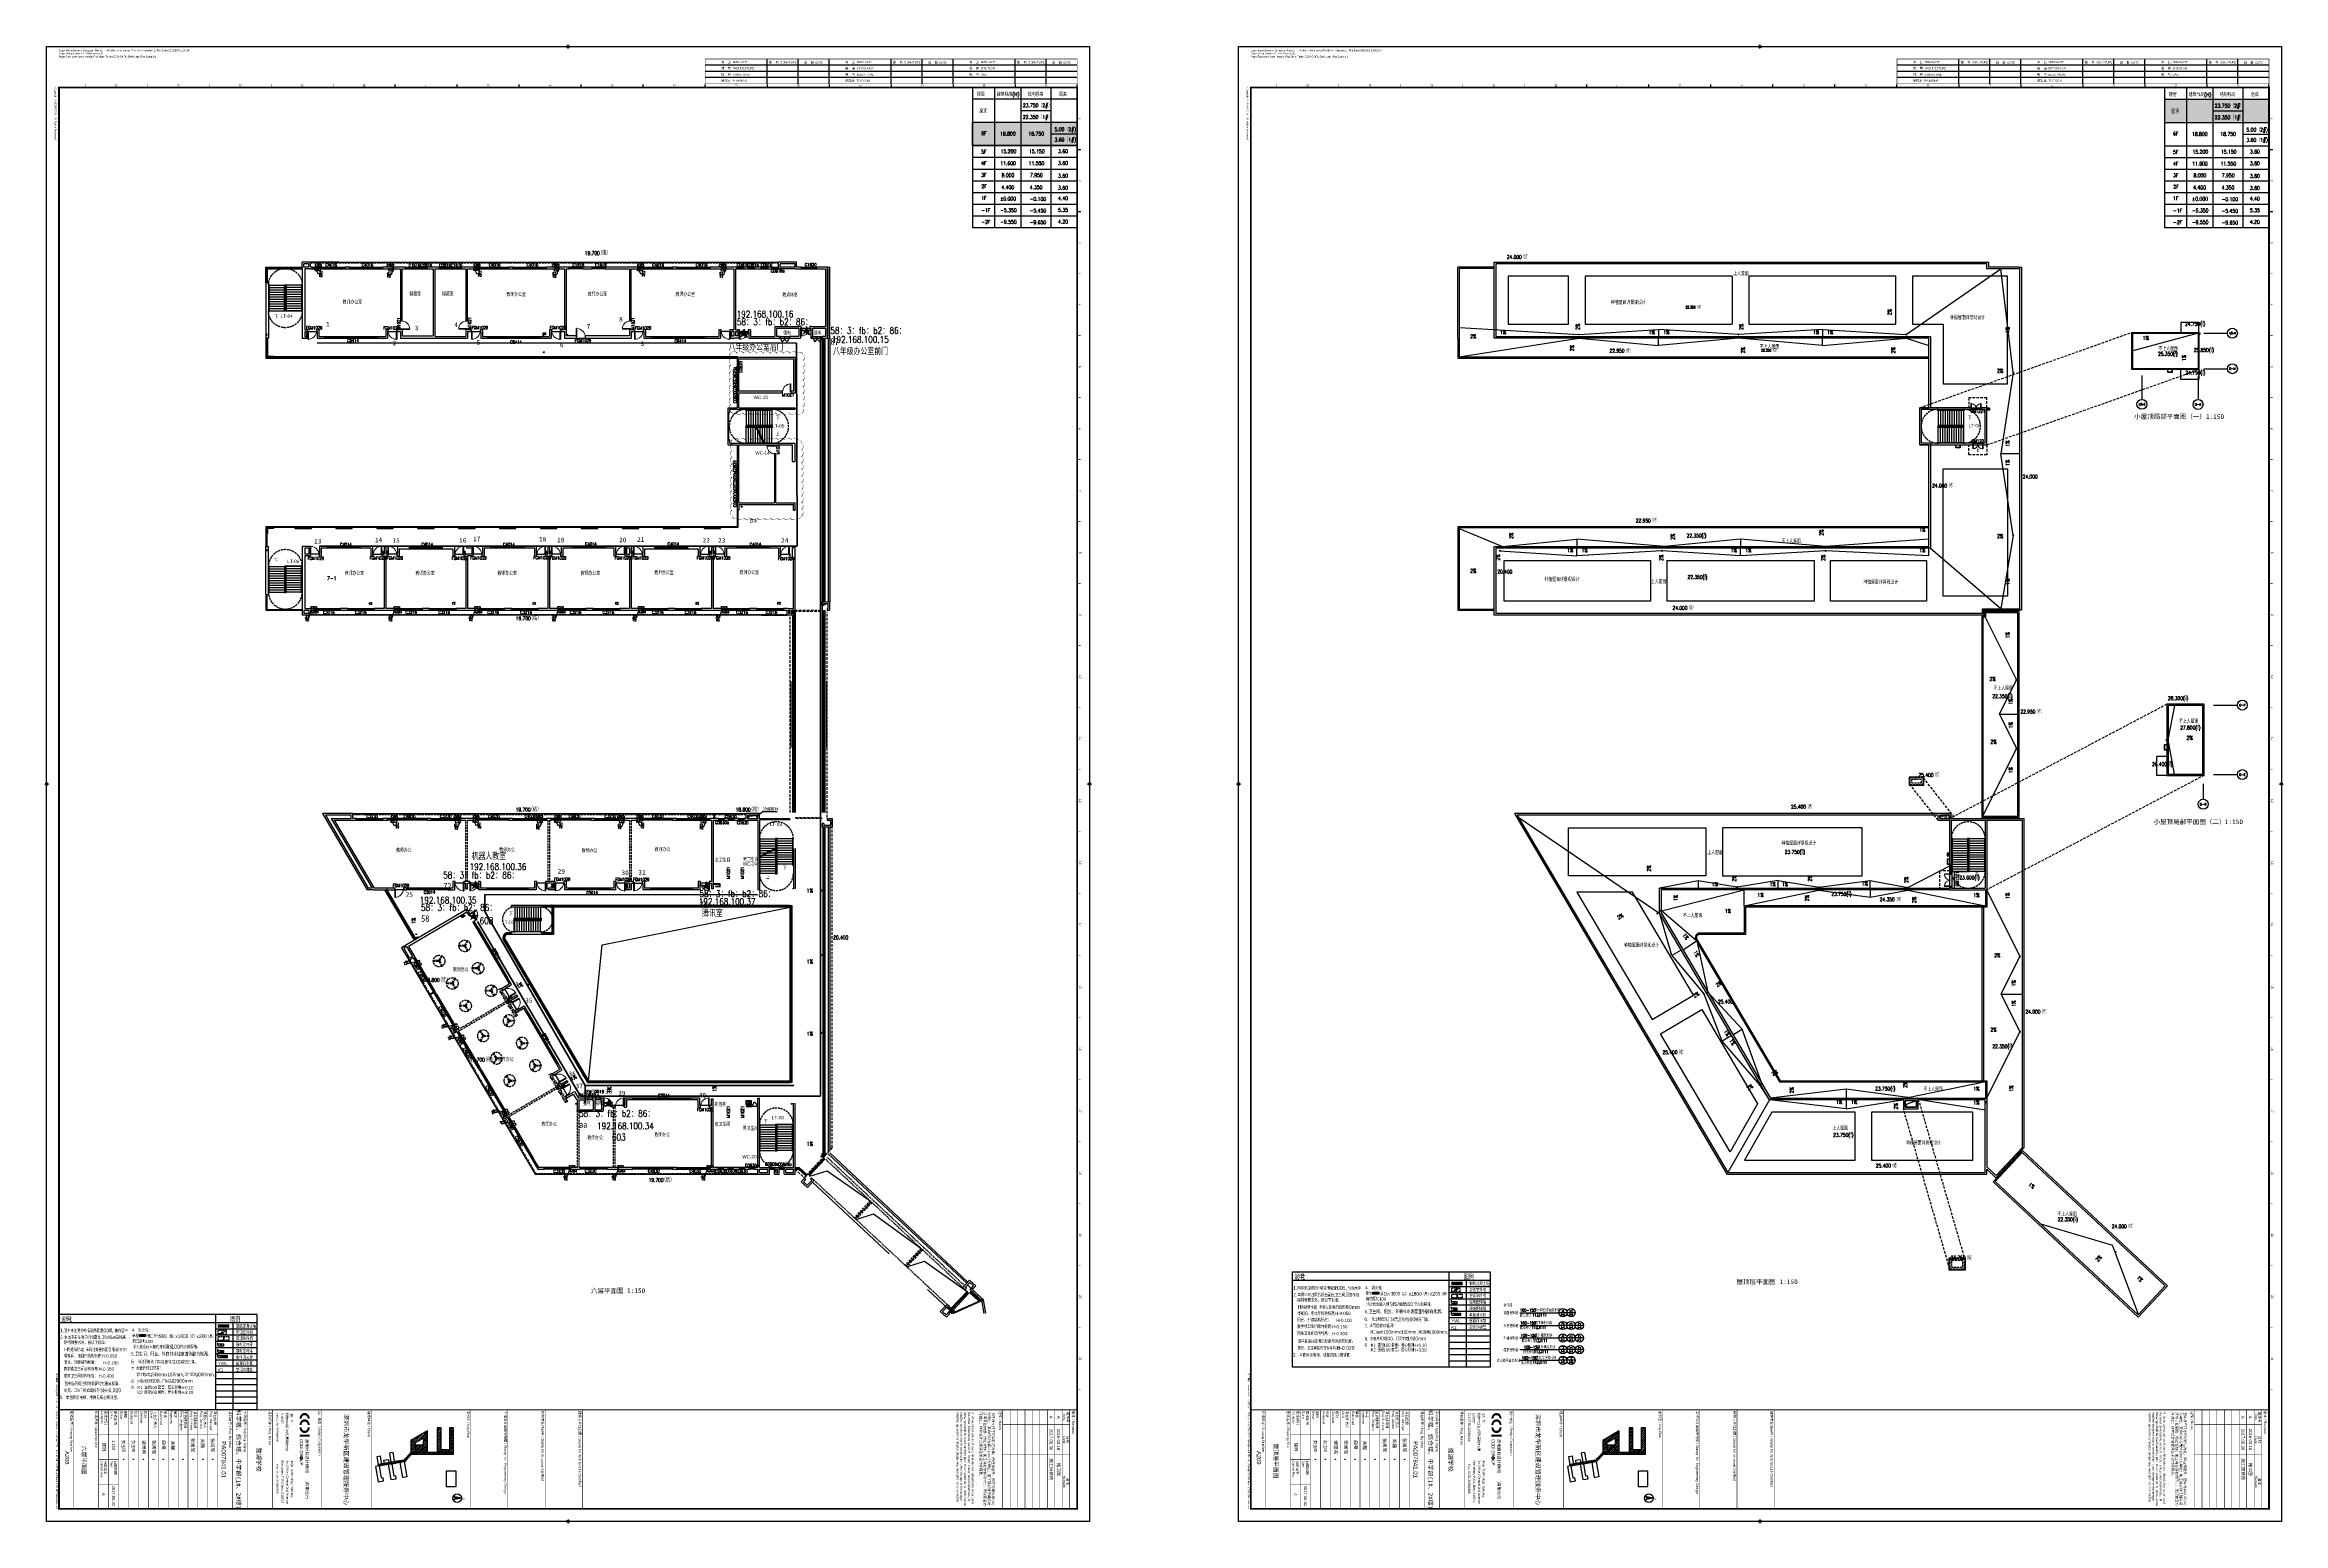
# Model space of a CAD drawing. Extents: x 447078 to 1776277, y 243534 to 519428.
# Drawn here: x 1505507 to 1776277, y 340628 to 519428 of the extents above; entities that cross this region are included whole.
import ezdxf
from ezdxf.enums import TextEntityAlignment as Align

# ---------------------------------------------------------------- set-up
doc = ezdxf.new("R2010")
doc.units = 0
doc.header["$LTSCALE"] = 1000
doc.header["$MEASUREMENT"] = 0
for name, pattern in [('AP-02-RETAIL$0$DASH', [0.35, 0.25, -0.1]), ('CCDID0GLB00001', [30, 26.5, -1.5, 0.5, -1.5]), ('DASH', [0.35, 0.25, -0.1]), ('DASHED', [19.05, 12.7, -6.35]), ('HIDDEN2', [4.7625, 3.175, -1.5875]), ('HIDDEN3', [1.905, 1.27, -0.635]), ('小说明$0$说明$0$DASH', [0.35, 0.25, -0.1])]:
    doc.linetypes.add(name, pattern=pattern)
doc.layers.get('Defpoints').update_dxf_attribs({"color": 2, "lineweight": 15})
for name, color, linetype in [('$0$G-ANNO-TEXT', 33, 'Continuous'), ('1、2#GRID$0$G-GRID-DIMS', 123, 'Continuous'), ('1、2#GRID$0$G-GRID-IDEN', 103, 'Continuous'), ('2017-5-24根据公务局意见调整', 6, 'Continuous'), ('2017-7-14 根据审图意见修改', 5, 'Continuous'), ('A-ANIG', 105, 'Continuous'), ('A-APRO', 11, 'Continuous'), ('A-BEAM', 30, 'DASHED'), ('A-DASH', 151, 'HIDDEN2'), ('A-DOOR', 2, 'Continuous'), ('A-DOOR-FIRE', 2, 'Continuous'), ('A-DOOR-FIRE-IDEN', 2, 'Continuous'), ('A-DRAI', 61, 'Continuous'), ('A-EQPM-MECH', 191, 'Continuous'), ('A-FIXT', 211, 'Continuous'), ('A-FIXT-DASH', 211, 'HIDDEN3'), ('A-FURN', 251, 'Continuous'), ('A-GLAZ-BLIN', 9, 'Continuous'), ('A-HATH', 8, 'Continuous'), ('A-HOLE', 41, 'Continuous'), ('A-HOLE-DASH', 21, 'HIDDEN2'), ('A-HRAL', 104, 'Continuous'), ('A-HYDR', 1, 'CCDID0GLB00001'), ('A-INSU', 21, 'Continuous'), ('A-OVER', 23, 'Continuous'), ('A-PLNT', 62, 'Continuous'), ('A-ROOF', 133, 'Continuous'), ('A-STRS', 2, 'Continuous'), ('A-WALL', 140, 'Continuous'), ('A-WALL-HATH', 8, 'Continuous'), ('A-WIND', 2, 'Continuous'), ('A-WIND-IDEN', 4, 'Continuous'), ('G-0-XREF', 2, 'Continuous'), ('G-ANNO-NOTE', 80, 'Continuous'), ('LVTRY', 8, 'Continuous'), ('P-RAIN-TEXT', 242, 'Continuous'), ('PUB_DIM', 3, 'Continuous'), ('PUB_TEXT', 7, 'Continuous'), ('SEAT-ASCE', 30, 'Continuous'), ('X-连廊栏杆修改', 43, 'Continuous'), ('图框CCDI_B0GA0+0.00$0$G-0-XREF', 2, 'Continuous'), ('图框CCDI_B0GA0+0.00$0$G-ANNO-NOTE', 21, 'Continuous'), ('图框CCDI_B0GA0+0.00$0$G-ANNO-TEXT', 33, 'Continuous'), ('图框CCDI_B0GA0+0.00$0$G-BORD', 3, 'Continuous'), ('图框CCDI_B0GA0+0.00$0$符号', 7, 'Continuous'), ('小说明$0$说明$0$ANNO-NOTE', 3, 'Continuous'), ('小说明$0$说明$0$WALL-HATH', 9, 'Continuous'), ('说明$0$ANNO-NOTE', 3, 'Continuous'), ('降板范围', 252, 'Continuous')]:
    doc.layers.add(name, color=color, linetype=linetype)
doc.layers.add('2016.03.08修改', color=220, linetype='Continuous', plot=False)
doc.layers.add('2016.03.08房间名称备份', color=227, linetype='Continuous', plot=False)
for name, color, linetype, lineweight in [('A桥架图层', 2, 'Continuous', 40), ('A门禁安装位置', 1, 'Continuous', 30), ('P-DRAI-TEXT', 51, 'Continuous', 25)]:
    doc.layers.add(name, color=color, linetype=linetype, lineweight=lineweight)
doc.styles.add('$0$CCDI_T_G01', font='')
doc.styles.add('1、2#GRID$0$_TCH_AXIS', font='COMPLEX', dxfattribs={"bigfont": 'GBCBIG'})
doc.styles.add('_TCH_DIM', font='SIMPLEX', dxfattribs={"bigfont": 'GBCBIG'})
doc.styles.add('_TCH_LABEL', font='COMPLEX', dxfattribs={"bigfont": 'GBCBIG'})
doc.styles.add('_TCH_WINDOW', font='SIMPLEX', dxfattribs={"height": 3.5, "bigfont": 'GBCBIG'})
doc.styles.add('CCDI-TOG-02', font='simplex.shx', dxfattribs={"width": 0.8, "bigfont": 'zjdz.shx'})
doc.styles.add('CCDI_T_G01', font='')
doc.styles.add('CCDI_T_G02', font='simplex.shx', dxfattribs={"width": 0.8, "bigfont": 'zjdz.shx'})
doc.styles.add('CCDI_T_G03', font='')
doc.styles.add('Note$0$CCDI-TOG-02', font='simplex.shx', dxfattribs={"width": 0.8, "bigfont": 'zjdz.shx'})
doc.styles.add('图框CCDI_B0GA0+0.00$0$CCDI_T0G_01', font='')
doc.styles.add('图框CCDI_B0GA0+0.00$0$CCDI_T_G01', font='')
doc.styles.add('图框CCDI_B0GA0+0.00$0$STANDARD', font='txt')
doc.styles.add('小说明$0$说明$0$CCDI-TOG-02', font='simplex.shx', dxfattribs={"width": 0.8, "bigfont": 'zjdz.shx'})
doc.styles.add('小说明$0$说明$0$CCDI-TOG-05', font='zjdz-s.shx', dxfattribs={"width": 0.8, "bigfont": 'zjdz.shx'})
doc.styles.add('说明$0$CCDI-TOG-05', font='zjdz-s.shx', dxfattribs={"width": 0.8, "bigfont": 'zjdz.shx'})
doc.styles.get('$0$CCDI_T_G01').set_extended_font_data('Arial')
doc.styles.get('CCDI_T_G01').set_extended_font_data('Arial')
doc.styles.get('CCDI_T_G03').set_extended_font_data('SimHei')
doc.styles.get('图框CCDI_B0GA0+0.00$0$CCDI_T0G_01').set_extended_font_data('Arial')
doc.styles.get('图框CCDI_B0GA0+0.00$0$CCDI_T_G01').set_extended_font_data('Arial')

# ---------------------------------------------------------------- blocks, each defined once
blk = doc.blocks.new('图框CCDI_B0GA0+0.00$0$MidPoitent')
for p, q in [((-1.5, 0), (1.5, 0)), ((0, -1.5), (0, 1.5))]:
    blk.add_line(p, q)
blk.add_circle((0, 0), 1)
blk = doc.blocks.new('图框CCDI_B0GA0+0.00$0$block31')
at = {"layer": '图框CCDI_B0GA0+0.00$0$G-ANNO-TEXT'}
h = blk.add_hatch(color=256, dxfattribs=at)
h.paths.add_polyline_path([(5.3, 27.9), (5.9, 28.3), (6.5, 28.5), (6.9, 28.6), (7.2, 28.6), (7.3, 28.6), (7.3, 28.6), (7.3, 28.8), (7.3, 29.1), (7.3, 29.5), (7.3, 29.8), (7.3, 30.1), (7.3, 30.1), (7.3, 30.1), (7.3, 30.1), (7.2, 30.1), (7.2, 30.1), (6.9, 30.1), (6.3, 30), (5.7, 29.9), (5.2, 29.7), (4.7, 29.5), (4.3, 29.2), (3.9, 28.9), (3.5, 28.5), (3.2, 28.1), (3, 27.6), (2.8, 27.2), (2.7, 26.7), (2.6, 26.2), (2.6, 25.7), (2.7, 25.2), (2.9, 24.7), (3.1, 24.2), (3.4, 23.8), (3.7, 23.4), (4.1, 23.1), (4.6, 22.8), (5, 22.5), (5.5, 22.3), (6.1, 22.1), (6.6, 22), (7.2, 22), (7.3, 22), (7.3, 22), (7.3, 22.2), (7.3, 22.6), (7.3, 22.9), (7.3, 23.3), (7.3, 23.5), (7.3, 23.6), (7.3, 23.6), (7.3, 23.6), (7.3, 23.6), (7.2, 23.6), (7.2, 23.6), (7.2, 23.6), (7, 23.6), (6.6, 23.6), (6, 23.8), (5.4, 24.1), (4.9, 24.6), (4.7, 24.8), (4.6, 25.1), (4.5, 25.4), (4.4, 25.7), (4.4, 26), (4.4, 26.3), (4.4, 26.6), (4.5, 26.9), (4.7, 27.2), (4.8, 27.5)])
h.paths.add_polyline_path([(9.6, 25.4), (9.5, 25.7), (9.5, 26), (9.5, 26.3), (9.6, 26.6), (9.7, 26.9), (9.8, 27.2), (10, 27.5), (10.4, 27.9), (11, 28.3), (11.6, 28.5), (12, 28.6), (12.4, 28.6), (12.4, 28.6), (12.4, 28.6), (12.4, 28.8), (12.4, 29.1), (12.4, 29.5), (12.4, 29.8), (12.4, 30.1), (12.4, 30.1), (12.4, 30.1), (12.4, 30.1), (12.4, 30.1), (12.3, 30.1), (12, 30.1), (11.4, 30), (10.9, 29.9), (10.4, 29.7), (9.9, 29.5), (9.4, 29.2), (9, 28.9), (8.7, 28.5), (8.3, 28.1), (8.1, 27.6), (7.9, 27.2), (7.8, 26.7), (7.7, 26.2), (7.8, 25.7), (7.9, 25.2), (8, 24.7), (8.2, 24.2), (8.5, 23.8), (8.9, 23.4), (9.2, 23.1), (9.7, 22.8), (10.2, 22.5), (10.7, 22.3), (11.2, 22.1), (11.8, 22), (12.4, 22), (12.4, 22), (12.4, 22), (12.4, 22.2), (12.4, 22.6), (12.4, 22.9), (12.4, 23.3), (12.4, 23.5), (12.4, 23.6), (12.4, 23.6), (12.4, 23.6), (12.4, 23.6), (12.4, 23.6), (12.4, 23.6), (12.3, 23.6), (12.1, 23.6), (11.8, 23.6), (11.1, 23.8), (10.5, 24.1), (10.1, 24.6), (9.9, 24.8), (9.7, 25.1)])
h.paths.add_polyline_path([(18.4, 24.5), (18.6, 25), (18.7, 25.4), (18.8, 26), (18.8, 26.5), (18.7, 27), (18.5, 27.5), (18.3, 27.9), (18, 28.3), (17.7, 28.7), (17.3, 29.1), (16.8, 29.4), (16.4, 29.6), (15.9, 29.8), (15.3, 30), (14.8, 30.1), (14.2, 30.1), (14.1, 30.1), (14.1, 30.1), (14.1, 29.9), (14.1, 29.6), (14.1, 29.2), (14.1, 28.9), (14.1, 28.6), (14.1, 28.6), (14.1, 28.6), (14.1, 28.6), (14.1, 28.6), (14.2, 28.6), (14.2, 28.6), (14.2, 28.6), (14.4, 28.6), (14.7, 28.5), (15.4, 28.3), (16, 28), (16.5, 27.6), (16.7, 27.3), (16.8, 27), (16.9, 26.8), (17, 26.4), (17, 26.1), (17, 25.8), (17, 25.5), (16.9, 25.2), (16.7, 24.9), (16.5, 24.7), (16.1, 24.2), (15.5, 23.9), (14.9, 23.6), (14.5, 23.6), (14.2, 23.6), (14.1, 23.6), (14.1, 23.5), (14.1, 23.3), (14.1, 23), (14.1, 22.6), (14.1, 22.3), (14.1, 22.1), (14.1, 22), (14.1, 22), (14.1, 22), (14.2, 22), (14.2, 22), (14.5, 22), (15.1, 22.1), (15.6, 22.2), (16.2, 22.4), (16.7, 22.6), (17.1, 22.9), (17.5, 23.3), (17.9, 23.6), (18.2, 24)])
h.paths.add_polyline_path([(21.6, 30.1), (20.1, 30.1), (20.1, 22), (21.6, 22)])
h = blk.add_hatch(color=256, dxfattribs=at)
h.paths.add_polyline_path([(26.4, 29.6), (26.4, 29.6), (26.2, 29.5), (26.1, 29.5), (25.9, 29.5), (25.6, 29.4), (25.4, 29.4), (25.3, 29.4), (25.1, 29.4), (24.9, 29.4), (24.7, 29.4), (24.5, 29.4), (24.3, 29.4), (26.5, 29.3), (26.5, 29.4)])
h.paths.add_polyline_path([(24.2, 29.4), (24.2, 29.3), (24.2, 29.1), (24.3, 29.1), (24.3, 29.1), (24.5, 29.1), (24.7, 29.1), (25, 29.2), (25.3, 29.2), (25.5, 29.2), (26, 29.3), (26.1, 29.3), (26.3, 29.3), (26.6, 29.3), (26.5, 29.3), (24.3, 29.4)])
h.paths.add_polyline_path([(26.6, 29.3), (26.3, 29.3), (26.5, 29.3)], flags=17)
h.paths.add_polyline_path([(25.5, 29.2), (25.3, 29.2), (25.3, 28.7), (24.8, 28.7), (25.5, 28.7)])
h.paths.add_polyline_path([(26, 29.1), (26, 29), (25.9, 28.8), (25.8, 28.7), (25.5, 28.7), (26.1, 28.7), (26.1, 28.7), (26.2, 28.9), (26.3, 29), (26.3, 29), (26.3, 29), (26.2, 29)])
h.paths.add_polyline_path([(24.8, 29.1), (24.5, 29), (24.6, 28.9), (24.7, 28.7), (24.9, 28.8), (24.9, 28.9)])
h.paths.add_polyline_path([(24, 28.7), (24, 28.4), (24.2, 28.4), (24.4, 28.4), (24.5, 28.4), (24.7, 28.5), (25, 28.5), (25.8, 28.5), (25.8, 28.5), (26.1, 28.7), (25.5, 28.7), (24.8, 28.7), (24.8, 28.7), (24.6, 28.7), (24.4, 28.7), (24.2, 28.7)])
h.paths.add_polyline_path([(26.8, 28.7), (26.6, 28.7), (26.5, 28.7), (26.3, 28.7), (26.1, 28.7), (25.8, 28.5), (26, 28.5), (26.2, 28.4), (26.4, 28.4), (26.6, 28.4), (26.8, 28.4)])
h.paths.add_polyline_path([(25.8, 28.5), (25, 28.5), (25.6, 28.5), (25.6, 28.4), (25.7, 28.2), (25.8, 28.1), (25.9, 28), (26, 28), (26.1, 27.9), (26.2, 27.8), (26.4, 27.8), (26.7, 27.7), (26.7, 27.7), (26.7, 27.9), (26.9, 28), (26.7, 28), (26.5, 28.1), (26.3, 28.1), (26.2, 28.1), (26.1, 28.2), (25.9, 28.3)])
h.paths.add_polyline_path([(25, 28.5), (24.9, 28.4), (24.8, 28.3), (24.6, 28.2), (24.5, 28.1), (24.3, 28), (24.1, 27.9), (23.9, 27.9), (24, 27.8), (24.1, 27.6), (24.2, 27.7), (24.4, 27.7), (24.6, 27.8), (24.7, 28), (24.9, 28.1), (25, 28.2), (25.1, 28.3), (25.2, 28.5), (25.3, 28.5), (25.5, 28.5), (25.6, 28.5)])
h.paths.add_polyline_path([(25.5, 28.5), (25.3, 28.5), (25.3, 28.3), (25.3, 28.2), (25.3, 28), (25.2, 27.8), (25.5, 27.8), (25.5, 27.9), (25.5, 28.1), (25.5, 28.3)], flags=16)
h.paths.add_polyline_path([(25.5, 27.7), (25.3, 27.6), (25.3, 27.5), (25.4, 27.4), (25.5, 27.2), (25.8, 27.4), (25.7, 27.4), (25.6, 27.6)])
h.paths.add_polyline_path([(24.7, 27.7), (24.8, 27.5), (24.8, 27.3), (24.8, 27), (24.8, 26.9), (24.8, 26.8), (24.8, 26.7), (25.1, 26.7), (25.1, 26.7), (25.3, 26.7), (25.5, 26.7), (25.6, 26.7), (25.8, 26.7), (25.9, 26.7), (25.9, 26.7), (26.1, 26.8), (26.1, 26.9), (25.3, 26.9), (25.3, 26.9), (25.1, 26.9), (25, 27), (25, 27.5), (25.1, 27.6), (25.1, 27.6), (25, 27.6), (24.9, 27.6)])
h.paths.add_polyline_path([(26.4, 27.6), (26.1, 27.5), (26.1, 27.5), (26.3, 27.3), (26.4, 27.2), (26.6, 27), (26.6, 26.9), (26.9, 27.1), (26.8, 27.3), (26.6, 27.4), (26.5, 27.5)])
h.paths.add_polyline_path([(25.1, 27.6), (25, 27.6), (25.1, 27.6)], flags=16)
h.paths.add_polyline_path([(24.3, 27.5), (24.2, 27.3), (24.2, 27.2), (24.1, 27), (24, 26.8), (24.3, 26.7), (24.3, 26.7), (24.3, 26.9), (24.4, 27.1), (24.5, 27.2), (24.5, 27.4)])
h.paths.add_polyline_path([(25.9, 27.3), (25.9, 27.2), (25.9, 27), (25.8, 27), (25.8, 27), (25.6, 26.9), (25.5, 26.9), (25.3, 26.9), (26.1, 26.9), (26.2, 27.1), (26.1, 27.1)])
h = blk.add_hatch(color=256, dxfattribs=at)
h.paths.add_polyline_path([(26.4, 29.6), (26.4, 29.6), (26.2, 29.5), (26.1, 29.5), (25.9, 29.5), (25.6, 29.4), (25.4, 29.4), (25.3, 29.4), (25.1, 29.4), (24.9, 29.4), (24.7, 29.4), (24.5, 29.4), (24.3, 29.4), (26.5, 29.3), (26.5, 29.4)])
h.paths.add_polyline_path([(24.2, 29.4), (24.2, 29.3), (24.2, 29.1), (24.3, 29.1), (24.3, 29.1), (24.5, 29.1), (24.7, 29.1), (25, 29.2), (25.3, 29.2), (25.5, 29.2), (26, 29.3), (26.1, 29.3), (26.3, 29.3), (26.6, 29.3), (26.5, 29.3), (24.3, 29.4)])
h.paths.add_polyline_path([(26.6, 29.3), (26.3, 29.3), (26.5, 29.3)], flags=17)
h.paths.add_polyline_path([(25.5, 29.2), (25.3, 29.2), (25.3, 28.7), (24.8, 28.7), (25.5, 28.7)])
h.paths.add_polyline_path([(26, 29.1), (26, 29), (25.9, 28.8), (25.8, 28.7), (25.5, 28.7), (26.1, 28.7), (26.1, 28.7), (26.2, 28.9), (26.3, 29), (26.3, 29), (26.3, 29), (26.2, 29)])
h.paths.add_polyline_path([(24.8, 29.1), (24.5, 29), (24.6, 28.9), (24.7, 28.7), (24.9, 28.8), (24.9, 28.9)])
h.paths.add_polyline_path([(24, 28.7), (24, 28.4), (24.2, 28.4), (24.4, 28.4), (24.5, 28.4), (24.7, 28.5), (25, 28.5), (25.8, 28.5), (25.8, 28.5), (26.1, 28.7), (25.5, 28.7), (24.8, 28.7), (24.8, 28.7), (24.6, 28.7), (24.4, 28.7), (24.2, 28.7)])
h.paths.add_polyline_path([(26.8, 28.7), (26.6, 28.7), (26.5, 28.7), (26.3, 28.7), (26.1, 28.7), (25.8, 28.5), (26, 28.5), (26.2, 28.4), (26.4, 28.4), (26.6, 28.4), (26.8, 28.4)])
h.paths.add_polyline_path([(25.8, 28.5), (25, 28.5), (25.6, 28.5), (25.6, 28.4), (25.7, 28.2), (25.8, 28.1), (25.9, 28), (26, 28), (26.1, 27.9), (26.2, 27.8), (26.4, 27.8), (26.7, 27.7), (26.7, 27.7), (26.7, 27.9), (26.9, 28), (26.7, 28), (26.5, 28.1), (26.3, 28.1), (26.2, 28.1), (26.1, 28.2), (25.9, 28.3)])
h.paths.add_polyline_path([(25, 28.5), (24.9, 28.4), (24.8, 28.3), (24.6, 28.2), (24.5, 28.1), (24.3, 28), (24.1, 27.9), (23.9, 27.9), (24, 27.8), (24.1, 27.6), (24.2, 27.7), (24.4, 27.7), (24.6, 27.8), (24.7, 28), (24.9, 28.1), (25, 28.2), (25.1, 28.3), (25.2, 28.5), (25.3, 28.5), (25.5, 28.5), (25.6, 28.5)])
h.paths.add_polyline_path([(25.5, 28.5), (25.3, 28.5), (25.3, 28.3), (25.3, 28.2), (25.3, 28), (25.2, 27.8), (25.5, 27.8), (25.5, 27.9), (25.5, 28.1), (25.5, 28.3)], flags=16)
h.paths.add_polyline_path([(25.5, 27.7), (25.3, 27.6), (25.3, 27.5), (25.4, 27.4), (25.5, 27.2), (25.8, 27.4), (25.7, 27.4), (25.6, 27.6)])
h.paths.add_polyline_path([(24.7, 27.7), (24.8, 27.5), (24.8, 27.3), (24.8, 27), (24.8, 26.9), (24.8, 26.8), (24.8, 26.7), (25.1, 26.7), (25.1, 26.7), (25.3, 26.7), (25.5, 26.7), (25.6, 26.7), (25.8, 26.7), (25.9, 26.7), (25.9, 26.7), (26.1, 26.8), (26.1, 26.9), (25.3, 26.9), (25.3, 26.9), (25.1, 26.9), (25, 27), (25, 27.5), (25.1, 27.6), (25.1, 27.6), (25, 27.6), (24.9, 27.6)])
h.paths.add_polyline_path([(26.4, 27.6), (26.1, 27.5), (26.1, 27.5), (26.3, 27.3), (26.4, 27.2), (26.6, 27), (26.6, 26.9), (26.9, 27.1), (26.8, 27.3), (26.6, 27.4), (26.5, 27.5)])
h.paths.add_polyline_path([(25.1, 27.6), (25, 27.6), (25.1, 27.6)], flags=16)
h.paths.add_polyline_path([(24.3, 27.5), (24.2, 27.3), (24.2, 27.2), (24.1, 27), (24, 26.8), (24.3, 26.7), (24.3, 26.7), (24.3, 26.9), (24.4, 27.1), (24.5, 27.2), (24.5, 27.4)])
h.paths.add_polyline_path([(25.9, 27.3), (25.9, 27.2), (25.9, 27), (25.8, 27), (25.8, 27), (25.6, 26.9), (25.5, 26.9), (25.3, 26.9), (26.1, 26.9), (26.2, 27.1), (26.1, 27.1)])
h = blk.add_hatch(color=256, dxfattribs=at)
h.paths.add_polyline_path([(25.7, 22.3), (25.8, 22.5), (26, 22.8), (26, 23), (25.9, 23.1), (25.8, 23.1), (25.7, 23.1), (25.7, 22.9), (25.6, 22.7), (25.5, 22.6), (25.3, 22.5), (25.2, 22.4), (24.9, 22.4), (24.7, 22.4), (24.5, 22.6), (24.4, 22.7), (24.3, 23), (24.2, 23.2), (24.2, 23.5), (24.3, 23.8), (24.4, 24), (24.5, 24.2), (24.7, 24.3), (24.9, 24.4), (25.1, 24.4), (25.3, 24.3), (25.4, 24.3), (25.5, 24.2), (25.6, 24.1), (25.7, 23.9), (25.7, 23.9), (25.9, 23.9), (26, 23.9), (25.9, 24.1), (25.8, 24.3), (25.7, 24.5), (25.5, 24.6), (25.2, 24.7), (24.9, 24.7), (24.6, 24.6), (24.3, 24.5), (24.1, 24.3), (24, 24), (23.9, 23.6), (23.9, 23.2), (24, 22.9), (24.1, 22.6), (24.3, 22.3), (24.6, 22.2), (24.9, 22.1), (25.2, 22.1), (25.4, 22.2)])
h.paths.add_polyline_path([(28.3, 22.5), (28.4, 22.8), (28.4, 23), (28.4, 23.1), (28.2, 23.1), (28.1, 23.1), (28.1, 22.9), (28, 22.7), (27.9, 22.6), (27.8, 22.5), (27.6, 22.4), (27.4, 22.4), (27.2, 22.4), (27, 22.6), (26.8, 22.7), (26.7, 23), (26.7, 23.2), (26.7, 23.5), (26.7, 23.8), (26.8, 24), (26.9, 24.2), (27.1, 24.3), (27.3, 24.4), (27.6, 24.4), (27.7, 24.3), (27.9, 24.3), (28, 24.2), (28, 24.1), (28.1, 23.9), (28.2, 23.9), (28.3, 23.9), (28.4, 23.9), (28.4, 24.1), (28.3, 24.3), (28.1, 24.5), (27.9, 24.6), (27.7, 24.7), (27.4, 24.7), (27, 24.6), (26.8, 24.5), (26.5, 24.3), (26.4, 24), (26.3, 23.6), (26.3, 23.2), (26.4, 22.9), (26.5, 22.6), (26.7, 22.3), (27, 22.2), (27.3, 22.1), (27.6, 22.1), (27.9, 22.2), (28.1, 22.3)])
h.paths.add_polyline_path([(30.4, 22.4), (30.5, 22.5), (30.6, 22.6), (30.7, 22.8), (30.8, 23), (30.8, 23.5), (30.8, 23.7), (30.8, 23.9), (30.7, 24.1), (30.6, 24.3), (30.5, 24.4), (30.3, 24.5), (30.1, 24.6), (30, 24.6), (29.8, 24.6), (29.8, 24.6), (29.8, 24.6), (29.7, 24.6), (29.6, 24.6), (29.1, 24.6), (28.9, 24.6), (28.9, 24.6), (28.8, 24.6), (28.8, 24.6), (28.8, 24.5), (28.8, 24.3), (28.8, 24), (28.8, 23.2), (28.8, 22.8), (28.8, 22.5), (28.8, 22.3), (28.8, 22.2), (28.8, 22.2), (28.9, 22.2), (29, 22.2), (29.2, 22.2), (29.5, 22.2), (29.6, 22.2), (29.7, 22.2), (29.8, 22.2), (29.8, 22.2), (30.1, 22.2), (30.2, 22.3)])
h.paths.add_polyline_path([(29.2, 22.5), (29.2, 22.5), (29.2, 22.6), (29.2, 22.8), (29.2, 23.3), (29.2, 23.9), (29.2, 24.1), (29.2, 24.3), (29.2, 24.3), (29.2, 24.3), (29.3, 24.3), (29.5, 24.3), (29.7, 24.3), (29.7, 24.3), (30, 24.3), (30.2, 24.2), (30.4, 23.9), (30.5, 23.6), (30.5, 23.2), (30.4, 22.9), (30.3, 22.7), (30.1, 22.5), (29.8, 22.5), (29.7, 22.5), (29.6, 22.5)], flags=16)
h.paths.add_polyline_path([(31.6, 24.6), (31.3, 24.6), (31.3, 22.2), (31.6, 22.2)])
h.paths.add_polyline_path([(35.2, 22.6), (35.2, 23.3), (35.1, 23.5), (34.7, 23.5), (34.2, 23.5), (34.1, 23.5), (34.1, 23.4), (34.1, 23.2), (34.1, 23.2), (34.5, 23.2), (34.8, 23.2), (34.9, 23.2), (34.9, 23.2), (34.9, 23.2), (34.9, 23.1), (34.8, 22.8), (34.7, 22.7), (34.6, 22.5), (34.4, 22.4), (34.2, 22.4), (33.9, 22.4), (33.7, 22.5), (33.5, 22.6), (33.4, 22.8), (33.3, 23.1), (33.3, 23.4), (33.3, 23.7), (33.4, 23.9), (33.5, 24.1), (33.7, 24.3), (33.9, 24.4), (34.1, 24.4), (34.3, 24.4), (34.5, 24.3), (34.6, 24.2), (34.7, 24.1), (34.8, 24), (34.8, 23.9), (34.9, 23.9), (35.1, 23.9), (35.1, 24), (35, 24.2), (34.9, 24.4), (34.7, 24.5), (34.5, 24.6), (34.3, 24.7), (33.9, 24.7), (33.6, 24.6), (33.4, 24.4), (33.1, 24.2), (33, 23.9), (32.9, 23.5), (33, 23.1), (33, 22.8), (33.2, 22.5), (33.4, 22.3), (33.7, 22.2), (34, 22.1), (34.2, 22.1), (34.4, 22.1), (34.5, 22.2), (34.7, 22.3), (34.8, 22.4), (34.9, 22.5), (34.9, 22.4), (34.9, 22.3), (35, 22.2), (35, 22.2), (35.1, 22.2), (35.2, 22.2)])
h.paths.add_polyline_path([(36, 23), (36, 23.2), (36, 23.2), (36.1, 23.2), (36.3, 23.2), (36.4, 23.2), (36.5, 23.2), (36.7, 23.2), (36.9, 23.2), (37, 23.1), (37, 23.1), (37.1, 22.9), (37.1, 22.9), (37.1, 22.8), (37.1, 22.7), (37.1, 22.5), (37.1, 22.5), (37.1, 22.5), (37.1, 22.3), (37.1, 22.2), (37.2, 22.2), (37.3, 22.2), (37.5, 22.2), (37.5, 22.2), (37.5, 22.2), (37.5, 22.2), (37.5, 22.3), (37.4, 22.4), (37.4, 22.5), (37.4, 22.5), (37.4, 22.6), (37.4, 22.8), (37.4, 23.1), (37.3, 23.2), (37.3, 23.3), (37.2, 23.4), (37.1, 23.4), (37.2, 23.4), (37.3, 23.5), (37.4, 23.7), (37.5, 23.9), (37.4, 24.2), (37.3, 24.4), (37.1, 24.5), (37, 24.6), (36.8, 24.6), (36.6, 24.6), (36.6, 24.6), (36.4, 24.6), (35.9, 24.6), (35.7, 24.6), (35.7, 24.6), (35.7, 24.6), (35.7, 24.6), (35.7, 24.4), (35.7, 24.2), (35.7, 23.9), (35.7, 23.3), (35.7, 22.6), (35.7, 22.4), (35.7, 22.2), (35.7, 22.2), (35.7, 22.2), (35.8, 22.2), (35.9, 22.2), (36, 22.2), (36, 22.2), (36, 22.2), (36, 22.4), (36, 22.7)])
h.paths.add_polyline_path([(36, 23.5), (36, 23.6), (36, 24.1), (36, 24.3), (36.2, 24.3), (36.4, 24.3), (36.6, 24.3), (36.8, 24.3), (36.9, 24.3), (37, 24.2), (37.1, 24.1), (37.1, 24), (37.1, 23.8), (37, 23.7), (37, 23.6), (36.8, 23.5), (36.7, 23.5), (36.5, 23.5), (36.2, 23.5)], flags=16)
h.paths.add_polyline_path([(39.8, 22.4), (40, 22.7), (40.1, 23), (40.1, 23.4), (40.1, 23.8), (40, 24.1), (39.8, 24.4), (39.5, 24.6), (39.2, 24.7), (38.8, 24.7), (38.4, 24.6), (38.2, 24.4), (38, 24.1), (37.8, 23.8), (37.8, 23.4), (37.8, 23), (38, 22.7), (38.2, 22.4), (38.4, 22.2), (38.8, 22.1), (39.2, 22.1), (39.5, 22.2)])
h.paths.add_polyline_path([(39.1, 22.4), (38.8, 22.4), (38.6, 22.5), (38.4, 22.6), (38.3, 22.8), (38.2, 23.1), (38.2, 23.4), (38.2, 23.7), (38.3, 24), (38.4, 24.2), (38.6, 24.3), (38.8, 24.4), (39.1, 24.4), (39.3, 24.3), (39.5, 24.2), (39.7, 24), (39.8, 23.7), (39.8, 23.4), (39.8, 23.1), (39.7, 22.8), (39.5, 22.6), (39.3, 22.5)], flags=16)
h.paths.add_polyline_path([(41.2, 22.5), (41, 22.6), (40.9, 22.8), (40.9, 23.1), (40.9, 23.2), (40.9, 23.6), (40.9, 24.1), (40.9, 24.5), (40.9, 24.6), (40.9, 24.6), (40.8, 24.6), (40.6, 24.6), (40.5, 24.6), (40.5, 24.6), (40.5, 24.6), (40.5, 24.4), (40.5, 24.2), (40.5, 23.7), (40.5, 23.3), (40.5, 23.2), (40.5, 23.1), (40.6, 22.7), (40.7, 22.4), (40.9, 22.2), (41.2, 22.1), (41.6, 22.1), (42, 22.2), (42.2, 22.4), (42.4, 22.7), (42.4, 23), (42.4, 23.2), (42.4, 23.6), (42.4, 24.1), (42.4, 24.5), (42.4, 24.6), (42.4, 24.6), (42.4, 24.6), (42.2, 24.6), (42.1, 24.6), (42.1, 24.6), (42.1, 24.6), (42.1, 24.4), (42.1, 24.2), (42.1, 23.7), (42.1, 23.3), (42.1, 23.1), (42.1, 23.1), (42.1, 22.8), (42, 22.6), (41.8, 22.5), (41.6, 22.4), (41.4, 22.4)])
h.paths.add_polyline_path([(43.3, 22.9), (43.3, 23.1), (43.3, 23.2), (43.3, 23.2), (43.4, 23.2), (43.5, 23.2), (43.6, 23.2), (43.8, 23.2), (43.8, 23.2), (43.9, 23.2), (44.1, 23.2), (44.2, 23.2), (44.4, 23.3), (44.6, 23.5), (44.7, 23.7), (44.7, 24), (44.6, 24.3), (44.5, 24.4), (44.4, 24.5), (44.2, 24.6), (44, 24.6), (43.9, 24.6), (43.8, 24.6), (43.6, 24.6), (43.3, 24.6), (43.1, 24.6), (43, 24.6), (43, 24.6), (43, 24.6), (43, 24.4), (43, 24.1), (43, 23.8), (43, 23.1), (43, 22.7), (43, 22.4), (43, 22.2), (43, 22.2), (43, 22.2), (43.1, 22.2), (43.3, 22.2), (43.3, 22.2), (43.3, 22.2), (43.3, 22.3), (43.3, 22.6)])
h.paths.add_polyline_path([(43.3, 23.5), (43.3, 23.8), (43.3, 24.2), (43.3, 24.3), (43.6, 24.3), (43.8, 24.3), (44, 24.3), (44.1, 24.3), (44.2, 24.2), (44.3, 24.2), (44.4, 24), (44.4, 23.9), (44.3, 23.7), (44.3, 23.6), (44.2, 23.6), (44.1, 23.5), (43.9, 23.5), (43.8, 23.5), (43.5, 23.5)], flags=16)
h = blk.add_hatch(color=256, dxfattribs=at)
h.paths.add_polyline_path([(29, 29.6), (29, 29.6), (29, 29.5), (29.1, 29.2), (29.1, 28.7), (29.3, 28.8), (29.3, 29.4), (29.3, 29.4), (29.4, 29.6), (29.4, 29.6), (29.3, 29.6), (29.2, 29.6)])
h.paths.add_polyline_path([(27.6, 29.6), (27.6, 29.5), (27.6, 29.4), (27.6, 29.2), (27.6, 29), (27.6, 28.7), (27.8, 28.7), (27.8, 29.4), (27.9, 29.5), (27.9, 29.5), (27.9, 29.5), (27.7, 29.5)])
h.paths.add_polyline_path([(28.4, 29.3), (28.4, 29.3), (28.4, 29.1), (28.4, 28.9), (28.4, 28.7), (28.4, 28.5), (29.1, 28.4), (29.1, 27.7), (29.1, 27.7), (29, 27.5), (29, 27.3), (29.3, 27.3), (29.3, 27.4), (29.3, 27.6), (29.3, 27.7), (29.3, 28.5), (28.7, 28.6), (28.7, 29.1), (28.7, 29.1), (28.8, 29.2), (28.8, 29.2), (28.6, 29.3), (28.6, 29.3)])
h.paths.add_polyline_path([(28.8, 29.3), (28.6, 29.3), (28.8, 29.2)], flags=17)
h.paths.add_polyline_path([(30, 29.1), (29.9, 29), (29.7, 28.9), (29.5, 28.9), (29.3, 28.8), (29.1, 28.7), (29.7, 28.7), (29.7, 28), (29.7, 27.9), (29.5, 27.8), (29.9, 27.7), (30, 27.9)])
h.paths.add_polyline_path([(27.2, 28.7), (27.2, 28.4), (27.4, 28.4), (27.6, 28.4), (27.8, 28.4), (27.6, 28.7), (27.4, 28.7)])
h.paths.add_polyline_path([(28.2, 28.7), (28.1, 28.7), (27.8, 28.7), (27.6, 28.7), (27.8, 28.4), (28, 28.4), (28.2, 28.4)])
h.paths.add_polyline_path([(29.1, 28.7), (28.7, 28.6), (29.3, 28.5), (29.7, 28.7)])
h.paths.add_polyline_path([(28.4, 28.5), (28.3, 28.4), (28.1, 28.4), (28.2, 28.1), (28.3, 28.1), (28.4, 28.2), (28.7, 28.3), (29.1, 28.4)])
h.paths.add_polyline_path([(27.8, 28.4), (27.6, 28.4), (27.6, 27.3), (27.8, 27.4)])
h.paths.add_polyline_path([(28.7, 28.3), (28.4, 28.2), (28.4, 27.1), (28.5, 27), (28.5, 26.9), (28.6, 26.7), (28.6, 26.7), (28.8, 26.7), (29, 26.7), (29, 26.7), (29.2, 26.7), (29.4, 26.7), (29.6, 26.7), (29.8, 26.8), (30, 26.8), (30.1, 26.9), (29, 27), (29, 27), (28.8, 27), (28.7, 27.1), (28.7, 27.2)])
h.paths.add_polyline_path([(29.4, 27.8), (29.5, 27.7), (29.5, 27.5), (29.7, 27.5), (29.8, 27.6), (29.9, 27.7), (29.9, 27.7), (29.5, 27.8)], flags=17)
h.paths.add_polyline_path([(28.2, 27.6), (28.2, 27.6), (28, 27.5), (27.8, 27.4), (27.6, 27.3), (27.4, 27.3), (27.3, 27.2), (27.3, 27.1), (27.4, 26.9), (27.5, 26.9), (27.7, 27), (27.8, 27.1), (27.9, 27.2), (28.1, 27.2), (28.3, 27.3), (28.2, 27.4)])
h.paths.add_polyline_path([(29.9, 27.4), (29.9, 27.4), (29.9, 27.2), (29.8, 27), (29.7, 27), (29.5, 27), (29.3, 27), (29, 27), (30.1, 26.9), (30.1, 27), (30.2, 27.2), (30.2, 27.2), (30, 27.3)])
h = blk.add_hatch(color=256, dxfattribs=at)
h.paths.add_polyline_path([(29, 29.6), (29, 29.6), (29, 29.5), (29.1, 29.2), (29.1, 28.7), (29.3, 28.8), (29.3, 29.4), (29.3, 29.4), (29.4, 29.6), (29.4, 29.6), (29.3, 29.6), (29.2, 29.6)])
h.paths.add_polyline_path([(27.6, 29.6), (27.6, 29.5), (27.6, 29.4), (27.6, 29.2), (27.6, 29), (27.6, 28.7), (27.8, 28.7), (27.8, 29.4), (27.9, 29.5), (27.9, 29.5), (27.9, 29.5), (27.7, 29.5)])
h.paths.add_polyline_path([(28.4, 29.3), (28.4, 29.3), (28.4, 29.1), (28.4, 28.9), (28.4, 28.7), (28.4, 28.5), (29.1, 28.4), (29.1, 27.7), (29.1, 27.7), (29, 27.5), (29, 27.3), (29.3, 27.3), (29.3, 27.4), (29.3, 27.6), (29.3, 27.7), (29.3, 28.5), (28.7, 28.6), (28.7, 29.1), (28.7, 29.1), (28.8, 29.2), (28.8, 29.2), (28.6, 29.3), (28.6, 29.3)])
h.paths.add_polyline_path([(28.8, 29.3), (28.6, 29.3), (28.8, 29.2)], flags=17)
h.paths.add_polyline_path([(30, 29.1), (29.9, 29), (29.7, 28.9), (29.5, 28.9), (29.3, 28.8), (29.1, 28.7), (29.7, 28.7), (29.7, 28), (29.7, 27.9), (29.5, 27.8), (29.9, 27.7), (30, 27.9)])
h.paths.add_polyline_path([(27.2, 28.7), (27.2, 28.4), (27.4, 28.4), (27.6, 28.4), (27.8, 28.4), (27.6, 28.7), (27.4, 28.7)])
h.paths.add_polyline_path([(28.2, 28.7), (28.1, 28.7), (27.8, 28.7), (27.6, 28.7), (27.8, 28.4), (28, 28.4), (28.2, 28.4)])
h.paths.add_polyline_path([(29.1, 28.7), (28.7, 28.6), (29.3, 28.5), (29.7, 28.7)])
h.paths.add_polyline_path([(28.4, 28.5), (28.3, 28.4), (28.1, 28.4), (28.2, 28.1), (28.3, 28.1), (28.4, 28.2), (28.7, 28.3), (29.1, 28.4)])
h.paths.add_polyline_path([(27.8, 28.4), (27.6, 28.4), (27.6, 27.3), (27.8, 27.4)])
h.paths.add_polyline_path([(28.7, 28.3), (28.4, 28.2), (28.4, 27.1), (28.5, 27), (28.5, 26.9), (28.6, 26.7), (28.6, 26.7), (28.8, 26.7), (29, 26.7), (29, 26.7), (29.2, 26.7), (29.4, 26.7), (29.6, 26.7), (29.8, 26.8), (30, 26.8), (30.1, 26.9), (29, 27), (29, 27), (28.8, 27), (28.7, 27.1), (28.7, 27.2)])
h.paths.add_polyline_path([(29.4, 27.8), (29.5, 27.7), (29.5, 27.5), (29.7, 27.5), (29.8, 27.6), (29.9, 27.7), (29.9, 27.7), (29.5, 27.8)], flags=17)
h.paths.add_polyline_path([(28.2, 27.6), (28.2, 27.6), (28, 27.5), (27.8, 27.4), (27.6, 27.3), (27.4, 27.3), (27.3, 27.2), (27.3, 27.1), (27.4, 26.9), (27.5, 26.9), (27.7, 27), (27.8, 27.1), (27.9, 27.2), (28.1, 27.2), (28.3, 27.3), (28.2, 27.4)])
h.paths.add_polyline_path([(29.9, 27.4), (29.9, 27.4), (29.9, 27.2), (29.8, 27), (29.7, 27), (29.5, 27), (29.3, 27), (29, 27), (30.1, 26.9), (30.1, 27), (30.2, 27.2), (30.2, 27.2), (30, 27.3)])
h = blk.add_hatch(color=256, dxfattribs=at)
h.paths.add_polyline_path([(33.4, 29.5), (33.3, 29.4), (33.2, 29.4), (33, 29.4), (32.8, 29.4), (32.6, 29.4), (32.3, 29.4), (32, 29.4), (33.3, 29.3)])
h.paths.add_polyline_path([(30.7, 29.5), (30.7, 29.3), (33.1, 29.2), (33.1, 27), (31, 27), (30.7, 27), (30.7, 26.8), (30.7, 26.6), (31, 26.6), (31, 26.8), (33.1, 26.8), (33.3, 26.9), (33.3, 27.1), (33.3, 29.1), (33.3, 29.3), (32, 29.4), (31.8, 29.4), (31.5, 29.4), (31.2, 29.4), (31.1, 29.4), (30.9, 29.4), (30.8, 29.4)])
h.paths.add_polyline_path([(30.7, 29.3), (30.7, 29.1), (30.7, 27.1), (30.7, 27), (31, 27), (31, 29.2), (33.1, 29.2)], flags=17)
h.paths.add_polyline_path([(31.3, 28.9), (31.3, 28.6), (31.3, 28.6), (31.4, 28.6), (31.6, 28.7), (31.9, 28.7), (32.1, 28.9), (32, 28.9), (31.8, 28.9), (31.6, 28.9), (31.4, 28.9)], flags=16)
h.paths.add_polyline_path([(32.8, 28.9), (32.7, 28.9), (32.6, 28.9), (32.4, 28.9), (32.1, 28.9), (31.9, 28.7), (32.1, 28.7), (32.3, 28.7), (32.5, 28.7), (32.7, 28.6), (32.8, 28.6)], flags=16)
h.paths.add_polyline_path([(31.9, 28.7), (31.9, 28.3), (32.1, 28.3), (32.1, 28.7)], flags=16)
h.paths.add_polyline_path([(31.3, 28.3), (31.3, 28), (31.5, 28), (31.6, 28.1), (31.9, 28.1), (32.1, 28.1), (32.1, 28.3), (31.9, 28.3), (31.7, 28.3), (31.5, 28.3)], flags=16)
h.paths.add_polyline_path([(32.8, 28.3), (32.7, 28.3), (32.5, 28.3), (32.4, 28.3), (32.1, 28.3), (32.1, 28.1), (32.2, 28.1), (32.4, 28.1), (32.6, 28), (32.8, 28)], flags=16)
h.paths.add_polyline_path([(32.1, 28.1), (31.9, 28.1), (31.9, 27.5), (32.1, 27.5)], flags=16)
h.paths.add_polyline_path([(32.5, 28), (32.3, 27.9), (32.4, 27.7), (32.5, 27.6), (32.7, 27.7), (32.6, 27.8)], flags=16)
h.paths.add_polyline_path([(31.2, 27.5), (31.2, 27.3), (31.2, 27.3), (31.4, 27.3), (31.6, 27.3), (31.8, 27.3), (32.1, 27.3), (31.9, 27.5), (31.7, 27.5), (31.5, 27.5), (31.3, 27.5)], flags=16)
h.paths.add_polyline_path([(32.9, 27.5), (32.9, 27.5), (32.7, 27.5), (32.6, 27.5), (32.4, 27.5), (32.1, 27.5), (31.9, 27.5), (32.1, 27.3), (32.2, 27.3), (32.4, 27.3), (32.6, 27.3), (32.8, 27.3), (32.9, 27.3)], flags=16)
h.paths.add_polyline_path([(33.3, 26.9), (33.1, 26.8), (33.1, 26.6), (33.4, 26.6), (33.4, 26.7)])
h = blk.add_hatch(color=256, dxfattribs=at)
h.paths.add_polyline_path([(33.4, 29.5), (33.3, 29.4), (33.2, 29.4), (33, 29.4), (32.8, 29.4), (32.6, 29.4), (32.3, 29.4), (32, 29.4), (33.3, 29.3)])
h.paths.add_polyline_path([(30.7, 29.5), (30.7, 29.3), (33.1, 29.2), (33.1, 27), (31, 27), (30.7, 27), (30.7, 26.8), (30.7, 26.6), (31, 26.6), (31, 26.8), (33.1, 26.8), (33.3, 26.9), (33.3, 27.1), (33.3, 29.1), (33.3, 29.3), (32, 29.4), (31.8, 29.4), (31.5, 29.4), (31.2, 29.4), (31.1, 29.4), (30.9, 29.4), (30.8, 29.4)])
h.paths.add_polyline_path([(30.7, 29.3), (30.7, 29.1), (30.7, 27.1), (30.7, 27), (31, 27), (31, 29.2), (33.1, 29.2)], flags=17)
h.paths.add_polyline_path([(31.3, 28.9), (31.3, 28.6), (31.3, 28.6), (31.4, 28.6), (31.6, 28.7), (31.9, 28.7), (32.1, 28.9), (32, 28.9), (31.8, 28.9), (31.6, 28.9), (31.4, 28.9)], flags=16)
h.paths.add_polyline_path([(32.8, 28.9), (32.7, 28.9), (32.6, 28.9), (32.4, 28.9), (32.1, 28.9), (31.9, 28.7), (32.1, 28.7), (32.3, 28.7), (32.5, 28.7), (32.7, 28.6), (32.8, 28.6)], flags=16)
h.paths.add_polyline_path([(31.9, 28.7), (31.9, 28.3), (32.1, 28.3), (32.1, 28.7)], flags=16)
h.paths.add_polyline_path([(31.3, 28.3), (31.3, 28), (31.5, 28), (31.6, 28.1), (31.9, 28.1), (32.1, 28.1), (32.1, 28.3), (31.9, 28.3), (31.7, 28.3), (31.5, 28.3)], flags=16)
h.paths.add_polyline_path([(32.8, 28.3), (32.7, 28.3), (32.5, 28.3), (32.4, 28.3), (32.1, 28.3), (32.1, 28.1), (32.2, 28.1), (32.4, 28.1), (32.6, 28), (32.8, 28)], flags=16)
h.paths.add_polyline_path([(32.1, 28.1), (31.9, 28.1), (31.9, 27.5), (32.1, 27.5)], flags=16)
h.paths.add_polyline_path([(32.5, 28), (32.3, 27.9), (32.4, 27.7), (32.5, 27.6), (32.7, 27.7), (32.6, 27.8)], flags=16)
h.paths.add_polyline_path([(31.2, 27.5), (31.2, 27.3), (31.2, 27.3), (31.4, 27.3), (31.6, 27.3), (31.8, 27.3), (32.1, 27.3), (31.9, 27.5), (31.7, 27.5), (31.5, 27.5), (31.3, 27.5)], flags=16)
h.paths.add_polyline_path([(32.9, 27.5), (32.9, 27.5), (32.7, 27.5), (32.6, 27.5), (32.4, 27.5), (32.1, 27.5), (31.9, 27.5), (32.1, 27.3), (32.2, 27.3), (32.4, 27.3), (32.6, 27.3), (32.8, 27.3), (32.9, 27.3)], flags=16)
h.paths.add_polyline_path([(33.3, 26.9), (33.1, 26.8), (33.1, 26.6), (33.4, 26.6), (33.4, 26.7)])
h = blk.add_hatch(color=256, dxfattribs=at)
h.paths.add_polyline_path([(34, 29.4), (34, 29.3), (34.5, 29.4), (34.3, 29.4), (34.1, 29.4)])
h.paths.add_polyline_path([(35, 29.4), (34.9, 29.4), (34.7, 29.4), (34.5, 29.4), (34, 29.3), (34.7, 29.1), (34.4, 28.3), (34.5, 28.2), (34.6, 28), (34.6, 27.9), (34.7, 27.8), (34.6, 27.6), (34.5, 27.5), (34.4, 27.4), (34.4, 27.2), (34.5, 27.2), (34.7, 27.3), (34.8, 27.4), (34.8, 27.4), (34.9, 27.6), (35, 27.7), (34.9, 27.8), (34.9, 28), (34.8, 28.2), (34.7, 28.4)])
h.paths.add_polyline_path([(35.2, 29.4), (35.2, 29.1), (35.3, 29.1), (35.4, 29.1), (35.6, 29.1), (35.9, 29.1), (35.9, 29.4), (35.8, 29.4), (35.5, 29.4), (35.4, 29.4)])
h.paths.add_polyline_path([(36.6, 29.4), (36.5, 29.4), (36.3, 29.4), (36.1, 29.4), (35.9, 29.4), (35.9, 29.1), (36, 29.1), (36.2, 29.1), (36.4, 29.1), (36.6, 29.1)])
h.paths.add_polyline_path([(34, 29.3), (34, 29.1), (34, 28.9), (34, 27.4), (34, 27.4), (34, 27.2), (34, 27), (34, 26.8), (34, 26.6), (34.3, 26.6), (34.3, 29.1), (34.7, 29.1)])
h.paths.add_polyline_path([(36.7, 28.6), (36.7, 28.6), (36.5, 28.6), (36.3, 28.6), (36.1, 28.6), (35.9, 28.6), (35.7, 28.4), (36, 28.4), (36, 28.4), (36.2, 28.4), (36.4, 28.4), (36.6, 28.3), (36.7, 28.3)])
h.paths.add_polyline_path([(35, 28.6), (35, 28.3), (35.1, 28.3), (35.3, 28.4), (35.5, 28.4), (35.7, 28.4), (35.9, 28.6), (35.7, 28.6), (35.5, 28.6), (35.3, 28.6), (35.1, 28.6)])
h.paths.add_polyline_path([(35.7, 28.4), (35.7, 27), (35.7, 27), (35.5, 26.9), (36, 26.9), (36, 28.4)])
h.paths.add_polyline_path([(35.2, 28), (35.2, 28), (35.2, 27.8), (35.1, 27.6), (35, 27.4), (34.9, 27.2), (34.8, 27.1), (34.7, 27), (34.9, 26.9), (35, 26.9), (35, 26.9), (35.1, 27.1), (35.2, 27.3), (35.3, 27.5), (35.4, 27.6), (35.5, 27.8), (35.5, 27.8), (35.6, 27.9), (35.5, 27.9), (35.4, 27.9)])
h.paths.add_polyline_path([(36.3, 28), (36.1, 27.8), (36.1, 27.8), (36.2, 27.7), (36.3, 27.5), (36.4, 27.3), (36.5, 27.2), (36.6, 27), (36.9, 27.2), (36.9, 27.2), (36.7, 27.4), (36.6, 27.5), (36.5, 27.7), (36.4, 27.8)])
h.paths.add_polyline_path([(34.3, 27.6), (34.4, 27.4), (34.5, 27.5)], flags=17)
h.paths.add_polyline_path([(35.3, 26.9), (35.4, 26.8), (35.5, 26.6), (35.6, 26.6), (35.8, 26.7), (35.9, 26.7), (36, 26.9), (35.5, 26.9), (35.5, 26.9)])
h = blk.add_hatch(color=256, dxfattribs=at)
h.paths.add_polyline_path([(34, 29.4), (34, 29.3), (34.5, 29.4), (34.3, 29.4), (34.1, 29.4)])
h.paths.add_polyline_path([(35, 29.4), (34.9, 29.4), (34.7, 29.4), (34.5, 29.4), (34, 29.3), (34.7, 29.1), (34.4, 28.3), (34.5, 28.2), (34.6, 28), (34.6, 27.9), (34.7, 27.8), (34.6, 27.6), (34.5, 27.5), (34.4, 27.4), (34.4, 27.2), (34.5, 27.2), (34.7, 27.3), (34.8, 27.4), (34.8, 27.4), (34.9, 27.6), (35, 27.7), (34.9, 27.8), (34.9, 28), (34.8, 28.2), (34.7, 28.4)])
h.paths.add_polyline_path([(35.2, 29.4), (35.2, 29.1), (35.3, 29.1), (35.4, 29.1), (35.6, 29.1), (35.9, 29.1), (35.9, 29.4), (35.8, 29.4), (35.5, 29.4), (35.4, 29.4)])
h.paths.add_polyline_path([(36.6, 29.4), (36.5, 29.4), (36.3, 29.4), (36.1, 29.4), (35.9, 29.4), (35.9, 29.1), (36, 29.1), (36.2, 29.1), (36.4, 29.1), (36.6, 29.1)])
h.paths.add_polyline_path([(34, 29.3), (34, 29.1), (34, 28.9), (34, 27.4), (34, 27.4), (34, 27.2), (34, 27), (34, 26.8), (34, 26.6), (34.3, 26.6), (34.3, 29.1), (34.7, 29.1)])
h.paths.add_polyline_path([(36.7, 28.6), (36.7, 28.6), (36.5, 28.6), (36.3, 28.6), (36.1, 28.6), (35.9, 28.6), (35.7, 28.4), (36, 28.4), (36, 28.4), (36.2, 28.4), (36.4, 28.4), (36.6, 28.3), (36.7, 28.3)])
h.paths.add_polyline_path([(35, 28.6), (35, 28.3), (35.1, 28.3), (35.3, 28.4), (35.5, 28.4), (35.7, 28.4), (35.9, 28.6), (35.7, 28.6), (35.5, 28.6), (35.3, 28.6), (35.1, 28.6)])
h.paths.add_polyline_path([(35.7, 28.4), (35.7, 27), (35.7, 27), (35.5, 26.9), (36, 26.9), (36, 28.4)])
h.paths.add_polyline_path([(35.2, 28), (35.2, 28), (35.2, 27.8), (35.1, 27.6), (35, 27.4), (34.9, 27.2), (34.8, 27.1), (34.7, 27), (34.9, 26.9), (35, 26.9), (35, 26.9), (35.1, 27.1), (35.2, 27.3), (35.3, 27.5), (35.4, 27.6), (35.5, 27.8), (35.5, 27.8), (35.6, 27.9), (35.5, 27.9), (35.4, 27.9)])
h.paths.add_polyline_path([(36.3, 28), (36.1, 27.8), (36.1, 27.8), (36.2, 27.7), (36.3, 27.5), (36.4, 27.3), (36.5, 27.2), (36.6, 27), (36.9, 27.2), (36.9, 27.2), (36.7, 27.4), (36.6, 27.5), (36.5, 27.7), (36.4, 27.8)])
h.paths.add_polyline_path([(34.3, 27.6), (34.4, 27.4), (34.5, 27.5)], flags=17)
h.paths.add_polyline_path([(35.3, 26.9), (35.4, 26.8), (35.5, 26.6), (35.6, 26.6), (35.8, 26.7), (35.9, 26.7), (36, 26.9), (35.5, 26.9), (35.5, 26.9)])
h = blk.add_hatch(color=256, dxfattribs=at)
h.paths.add_polyline_path([(37.7, 29.5), (37.4, 29.4), (37.5, 29.4), (37.6, 29.2), (37.7, 29.1), (37.8, 28.9), (38.1, 29.1), (38, 29.1), (37.9, 29.3), (37.8, 29.4)])
h.paths.add_polyline_path([(38.4, 29.5), (38.5, 29.4), (39, 29.5), (39, 29.5), (38.8, 29.5), (38.6, 29.5)], flags=16)
h.paths.add_polyline_path([(39.6, 29.5), (39.6, 29.5), (39.5, 29.5), (39.3, 29.5), (39, 29.5), (38.5, 29.4), (38.5, 29.2), (38.5, 29.1), (38.5, 28.9), (38.4, 28.7), (38.3, 28.6), (38.1, 28.5), (38.2, 28.4), (38.4, 28.3), (38.5, 28.4), (38.6, 28.6), (38.7, 28.7), (38.7, 28.8), (38.7, 28.9), (38.7, 29), (38.7, 29.2), (39.3, 29.2), (39.6, 29.4)])
h.paths.add_polyline_path([(39.6, 29.4), (39.3, 29.2), (39.3, 28.7), (39.4, 28.5), (39.4, 28.5), (39.6, 28.5), (39.6, 28.4), (39.8, 28.4), (40, 28.4), (40.1, 28.6), (39.8, 28.7), (39.6, 28.7), (39.6, 28.8), (39.6, 28.9), (39.6, 29.1), (39.6, 29.2)])
h.paths.add_polyline_path([(40.1, 28.8), (39.9, 28.7), (39.8, 28.7), (40.1, 28.6)])
h.paths.add_polyline_path([(37.8, 28.7), (37.7, 28.6), (37.5, 28.6), (37.8, 28.5)])
h.paths.add_polyline_path([(37.1, 28.7), (37.1, 28.3), (37.2, 28.3), (37.3, 28.4), (37.5, 28.4), (37.8, 28.5), (37.5, 28.6), (37.3, 28.6)])
h.paths.add_polyline_path([(37.8, 28.5), (37.5, 28.4), (37.5, 27.3), (37.5, 27.3), (37.8, 27.3), (37.8, 28.2), (37.8, 28.3)])
h.paths.add_polyline_path([(39.9, 28.3), (39.8, 28.3), (39.6, 28.3), (39.4, 28.2), (39.2, 28.2), (39, 28.2), (39.8, 28)])
h.paths.add_polyline_path([(38.2, 28.3), (38.2, 28), (38.2, 28), (38.4, 28), (38.6, 28), (39.5, 28), (39.8, 28), (39, 28.2), (38.9, 28.2), (38.7, 28.2), (38.5, 28.2), (38.3, 28.3)])
h.paths.add_polyline_path([(39.8, 28), (39.5, 28), (39.4, 27.8), (39.3, 27.7), (39.2, 27.5), (39.1, 27.4), (39.4, 27.4), (39.5, 27.5), (39.6, 27.7), (39.7, 27.9)])
h.paths.add_polyline_path([(38.6, 28), (38.4, 28), (38.4, 27.9), (38.5, 27.7), (38.6, 27.6), (38.6, 27.5), (38.8, 27.3), (38.9, 27.2), (38.8, 27.2), (38.7, 27.1), (38.5, 27), (38.3, 27), (38.1, 26.9), (37.9, 26.8), (38, 26.7), (38.1, 26.6), (38.3, 26.6), (38.5, 26.7), (38.7, 26.8), (38.8, 26.9), (39, 27), (39.1, 27), (39.8, 27.1), (39.6, 27.1), (39.5, 27.2), (39.3, 27.2), (39.3, 27.3), (39.4, 27.4), (39.1, 27.4), (39.1, 27.4), (38.9, 27.5), (38.8, 27.7), (38.7, 27.8)])
h.paths.add_polyline_path([(38.1, 27.6), (38.1, 27.6), (37.9, 27.4), (37.8, 27.3), (37.5, 27.3), (37.5, 27.1), (37.4, 26.9), (37.5, 26.8), (37.6, 26.7), (37.6, 26.8), (37.8, 26.9), (38.2, 27.4), (38.2, 27.4)])
h.paths.add_polyline_path([(39.8, 27.1), (39.1, 27), (39.1, 27), (39.3, 26.9), (39.4, 26.9), (39.6, 26.8), (39.8, 26.7), (40, 26.6), (40, 26.7), (40.1, 26.8), (40.2, 27), (40, 27)])
h = blk.add_hatch(color=256, dxfattribs=at)
h.paths.add_polyline_path([(37.7, 29.5), (37.4, 29.4), (37.5, 29.4), (37.6, 29.2), (37.7, 29.1), (37.8, 28.9), (38.1, 29.1), (38, 29.1), (37.9, 29.3), (37.8, 29.4)])
h.paths.add_polyline_path([(38.4, 29.5), (38.5, 29.4), (39, 29.5), (39, 29.5), (38.8, 29.5), (38.6, 29.5)], flags=16)
h.paths.add_polyline_path([(39.6, 29.5), (39.6, 29.5), (39.5, 29.5), (39.3, 29.5), (39, 29.5), (38.5, 29.4), (38.5, 29.2), (38.5, 29.1), (38.5, 28.9), (38.4, 28.7), (38.3, 28.6), (38.1, 28.5), (38.2, 28.4), (38.4, 28.3), (38.5, 28.4), (38.6, 28.6), (38.7, 28.7), (38.7, 28.8), (38.7, 28.9), (38.7, 29), (38.7, 29.2), (39.3, 29.2), (39.6, 29.4)])
h.paths.add_polyline_path([(39.6, 29.4), (39.3, 29.2), (39.3, 28.7), (39.4, 28.5), (39.4, 28.5), (39.6, 28.5), (39.6, 28.4), (39.8, 28.4), (40, 28.4), (40.1, 28.6), (39.8, 28.7), (39.6, 28.7), (39.6, 28.8), (39.6, 28.9), (39.6, 29.1), (39.6, 29.2)])
h.paths.add_polyline_path([(40.1, 28.8), (39.9, 28.7), (39.8, 28.7), (40.1, 28.6)])
h.paths.add_polyline_path([(37.8, 28.7), (37.7, 28.6), (37.5, 28.6), (37.8, 28.5)])
h.paths.add_polyline_path([(37.1, 28.7), (37.1, 28.3), (37.2, 28.3), (37.3, 28.4), (37.5, 28.4), (37.8, 28.5), (37.5, 28.6), (37.3, 28.6)])
h.paths.add_polyline_path([(37.8, 28.5), (37.5, 28.4), (37.5, 27.3), (37.5, 27.3), (37.8, 27.3), (37.8, 28.2), (37.8, 28.3)])
h.paths.add_polyline_path([(39.9, 28.3), (39.8, 28.3), (39.6, 28.3), (39.4, 28.2), (39.2, 28.2), (39, 28.2), (39.8, 28)])
h.paths.add_polyline_path([(38.2, 28.3), (38.2, 28), (38.2, 28), (38.4, 28), (38.6, 28), (39.5, 28), (39.8, 28), (39, 28.2), (38.9, 28.2), (38.7, 28.2), (38.5, 28.2), (38.3, 28.3)])
h.paths.add_polyline_path([(39.8, 28), (39.5, 28), (39.4, 27.8), (39.3, 27.7), (39.2, 27.5), (39.1, 27.4), (39.4, 27.4), (39.5, 27.5), (39.6, 27.7), (39.7, 27.9)])
h.paths.add_polyline_path([(38.6, 28), (38.4, 28), (38.4, 27.9), (38.5, 27.7), (38.6, 27.6), (38.6, 27.5), (38.8, 27.3), (38.9, 27.2), (38.8, 27.2), (38.7, 27.1), (38.5, 27), (38.3, 27), (38.1, 26.9), (37.9, 26.8), (38, 26.7), (38.1, 26.6), (38.3, 26.6), (38.5, 26.7), (38.7, 26.8), (38.8, 26.9), (39, 27), (39.1, 27), (39.8, 27.1), (39.6, 27.1), (39.5, 27.2), (39.3, 27.2), (39.3, 27.3), (39.4, 27.4), (39.1, 27.4), (39.1, 27.4), (38.9, 27.5), (38.8, 27.7), (38.7, 27.8)])
h.paths.add_polyline_path([(38.1, 27.6), (38.1, 27.6), (37.9, 27.4), (37.8, 27.3), (37.5, 27.3), (37.5, 27.1), (37.4, 26.9), (37.5, 26.8), (37.6, 26.7), (37.6, 26.8), (37.8, 26.9), (38.2, 27.4), (38.2, 27.4)])
h.paths.add_polyline_path([(39.8, 27.1), (39.1, 27), (39.1, 27), (39.3, 26.9), (39.4, 26.9), (39.6, 26.8), (39.8, 26.7), (40, 26.6), (40, 26.7), (40.1, 26.8), (40.2, 27), (40, 27)])
h = blk.add_hatch(color=256, dxfattribs=at)
h.paths.add_polyline_path([(42.4, 29.6), (42.4, 29.6), (42.4, 29.4), (42.4, 29.1), (42.4, 28.6), (42.7, 28.6), (42.7, 29.3), (42.7, 29.5), (42.8, 29.5), (42.8, 29.6), (42.7, 29.6), (42.5, 29.6)])
h.paths.add_polyline_path([(42.7, 29.6), (42.7, 29.6), (42.8, 29.6)], flags=17)
h.paths.add_polyline_path([(41, 29.6), (40.8, 29.4), (40.8, 29.4), (40.9, 29.2), (41, 29), (41.1, 28.9), (41.4, 29.1), (41.4, 29.1), (41.2, 29.3), (41.1, 29.4)])
h.paths.add_polyline_path([(43.5, 28.7), (43.5, 28.7), (43.3, 28.6), (43.1, 28.6), (42.9, 28.6), (42.7, 28.6), (42.4, 28.6), (42.4, 28.4), (42.7, 28.3), (42.7, 28.3), (42.9, 28.3), (43.1, 28.3), (43.3, 28.3), (43.5, 28.3)])
h.paths.add_polyline_path([(41.5, 28.7), (41.5, 28.3), (41.6, 28.3), (41.8, 28.3), (42, 28.3), (42.2, 28.3), (42.4, 28.4), (42.4, 28.6), (42.3, 28.6), (42, 28.6), (41.8, 28.6), (41.7, 28.6)])
h.paths.add_polyline_path([(40.4, 28.6), (40.4, 28.3), (40.5, 28.3), (40.7, 28.3), (40.9, 28.3), (41.2, 28.4), (40.8, 28.6), (40.6, 28.6)])
h.paths.add_polyline_path([(41.2, 28.6), (41.2, 28.6), (41, 28.6), (40.8, 28.6), (41.2, 28.4)])
h.paths.add_polyline_path([(41.2, 28.4), (40.9, 28.3), (40.9, 27.3), (40.9, 27.2), (40.9, 27), (41.2, 27.2), (41.2, 28.2), (41.2, 28.3)])
h.paths.add_polyline_path([(42.4, 28.4), (42.4, 27.2), (42.4, 27.1), (42.4, 27), (42.4, 26.8), (42.4, 26.6), (42.7, 26.6), (42.7, 26.6), (42.7, 26.8), (42.7, 27), (42.7, 27.2), (42.7, 28.3)])
h.paths.add_polyline_path([(41.6, 27.7), (41.5, 27.7), (41.4, 27.5), (41.3, 27.4), (41.2, 27.2), (40.9, 27), (40.8, 26.9), (40.9, 26.8), (41, 26.6), (41.1, 26.7), (41.2, 26.9), (41.3, 27), (41.7, 27.4), (41.6, 27.5)])
h = blk.add_hatch(color=256, dxfattribs=at)
h.paths.add_polyline_path([(42.4, 29.6), (42.4, 29.6), (42.4, 29.4), (42.4, 29.1), (42.4, 28.6), (42.7, 28.6), (42.7, 29.3), (42.7, 29.5), (42.8, 29.5), (42.8, 29.6), (42.7, 29.6), (42.5, 29.6)])
h.paths.add_polyline_path([(42.7, 29.6), (42.7, 29.6), (42.8, 29.6)], flags=17)
h.paths.add_polyline_path([(41, 29.6), (40.8, 29.4), (40.8, 29.4), (40.9, 29.2), (41, 29), (41.1, 28.9), (41.4, 29.1), (41.4, 29.1), (41.2, 29.3), (41.1, 29.4)])
h.paths.add_polyline_path([(43.5, 28.7), (43.5, 28.7), (43.3, 28.6), (43.1, 28.6), (42.9, 28.6), (42.7, 28.6), (42.4, 28.6), (42.4, 28.4), (42.7, 28.3), (42.7, 28.3), (42.9, 28.3), (43.1, 28.3), (43.3, 28.3), (43.5, 28.3)])
h.paths.add_polyline_path([(41.5, 28.7), (41.5, 28.3), (41.6, 28.3), (41.8, 28.3), (42, 28.3), (42.2, 28.3), (42.4, 28.4), (42.4, 28.6), (42.3, 28.6), (42, 28.6), (41.8, 28.6), (41.7, 28.6)])
h.paths.add_polyline_path([(40.4, 28.6), (40.4, 28.3), (40.5, 28.3), (40.7, 28.3), (40.9, 28.3), (41.2, 28.4), (40.8, 28.6), (40.6, 28.6)])
h.paths.add_polyline_path([(41.2, 28.6), (41.2, 28.6), (41, 28.6), (40.8, 28.6), (41.2, 28.4)])
h.paths.add_polyline_path([(41.2, 28.4), (40.9, 28.3), (40.9, 27.3), (40.9, 27.2), (40.9, 27), (41.2, 27.2), (41.2, 28.2), (41.2, 28.3)])
h.paths.add_polyline_path([(42.4, 28.4), (42.4, 27.2), (42.4, 27.1), (42.4, 27), (42.4, 26.8), (42.4, 26.6), (42.7, 26.6), (42.7, 26.6), (42.7, 26.8), (42.7, 27), (42.7, 27.2), (42.7, 28.3)])
h.paths.add_polyline_path([(41.6, 27.7), (41.5, 27.7), (41.4, 27.5), (41.3, 27.4), (41.2, 27.2), (40.9, 27), (40.8, 26.9), (40.9, 26.8), (41, 26.6), (41.1, 26.7), (41.2, 26.9), (41.3, 27), (41.7, 27.4), (41.6, 27.5)])
h = blk.add_hatch(color=256, dxfattribs=at)
h.paths.add_polyline_path([(46.7, 29.5), (46.6, 29.5), (46.4, 29.5), (46.2, 29.5), (46, 29.5), (45.7, 29.2), (46, 29.2), (46.1, 29.2), (46.4, 29.2), (46.5, 29.2), (46.7, 29.2)])
h.paths.add_polyline_path([(45.2, 29.5), (45.2, 29.2), (45.3, 29.2), (45.5, 29.2), (45.7, 29.2), (46, 29.5), (45.8, 29.5), (45.5, 29.5), (45.4, 29.5)])
h.paths.add_polyline_path([(43.9, 29.4), (44, 29.3), (44.5, 29.4), (44.2, 29.4), (44.1, 29.4)])
h.paths.add_polyline_path([(45.1, 29.4), (45, 29.4), (44.8, 29.4), (44.5, 29.4), (44, 29.3), (44.7, 29.2), (44.9, 29.2), (45.1, 29.1)])
h.paths.add_polyline_path([(44, 29.3), (44, 29.1), (44, 28.9), (44, 28.7), (44, 28.5), (44, 28.3), (44, 28.3), (44, 28.1), (44, 27.9), (44, 27.7), (43.9, 27.5), (43.9, 27.5), (43.9, 27.3), (43.8, 27.1), (43.8, 27), (43.9, 26.9), (44, 26.7), (44, 26.9), (44.1, 27), (44.1, 27.2), (44.2, 27.4), (44.2, 27.4), (44.2, 27.6), (44.2, 27.8), (44.2, 28), (44.2, 28.2), (44.2, 28.4), (44.2, 28.6), (44.2, 28.7), (44.2, 28.9), (44.2, 29.2), (44.7, 29.2)])
h.paths.add_polyline_path([(45.7, 29.2), (45.7, 29.2), (45.7, 29), (45.7, 28.8), (45.9, 28.8), (45.9, 28.9), (46, 29), (46, 29.2)])
h.paths.add_polyline_path([(45.1, 28.8), (45, 28.8), (44.8, 28.8), (45.1, 28.7)])
h.paths.add_polyline_path([(44.4, 28.8), (44.4, 27.2), (44.4, 27.1), (44.6, 27.2), (44.6, 28.6), (44.9, 28.6), (45.1, 28.7), (44.8, 28.8), (44.6, 28.8)])
h.paths.add_polyline_path([(45.3, 28.8), (45.3, 28.8), (45.3, 28.7), (46.3, 28.6), (46.3, 27.3), (46.6, 27.3), (46.6, 27.4), (46.6, 27.6), (46.6, 27.8), (46.6, 28.4), (46.6, 28.5), (46.6, 28.7), (45.9, 28.8), (45.7, 28.8), (45.5, 28.8)])
h.paths.add_polyline_path([(46.6, 28.8), (46.5, 28.8), (46.4, 28.8), (46.2, 28.8), (45.9, 28.8), (46.6, 28.7)], flags=17)
h.paths.add_polyline_path([(45.1, 28.7), (44.9, 28.6), (44.9, 28.6), (44.9, 28.3), (44.9, 28.1), (44.9, 28), (44.8, 27.9), (44.7, 27.8), (44.8, 27.7), (44.8, 27.7), (45, 27.7), (45.1, 27.8), (45.1, 28), (45.1, 28), (45.1, 28.1), (45.1, 28.4), (45.1, 28.5)], flags=17)
h.paths.add_polyline_path([(45.3, 28.7), (45.3, 28.4), (45.3, 27.7), (45.3, 27.7), (45.3, 27.5), (45.3, 27.3), (45.6, 27.3), (45.6, 28.6), (46.3, 28.6)])
h.paths.add_polyline_path([(45.8, 28.4), (45.8, 28.4), (45.8, 28.2), (45.8, 28), (45.8, 27.8), (45.8, 27.7), (45.7, 27.5), (45.7, 27.4), (45.6, 27.2), (45.5, 27.1), (45.5, 27), (45.4, 26.9), (45.2, 26.8), (45, 26.7), (45.1, 26.7), (45.2, 26.5), (45.3, 26.6), (45.5, 26.7), (45.6, 26.8), (45.7, 26.9), (45.8, 27), (45.9, 27.2), (46, 27.4), (46, 27.4), (46, 27.6), (46, 27.8), (46, 28), (46.1, 28.2), (46.1, 28.3), (46.1, 28.4), (46, 28.4)])
h.paths.add_polyline_path([(46.1, 28.4), (46, 28.4), (46.1, 28.4), (46.1, 28.4)], flags=17)
h.paths.add_polyline_path([(44.7, 27.9), (44.7, 27.8), (44.8, 27.9)], flags=17)
h.paths.add_polyline_path([(45, 27.5), (44.9, 27.4), (44.8, 27.3), (44.6, 27.2), (44.4, 27.1), (44.3, 26.9), (44.4, 26.8), (44.5, 26.7), (44.5, 26.7), (44.6, 26.8), (44.7, 26.9), (44.9, 27.1), (45.1, 27.2), (45, 27.3)])
h.paths.add_polyline_path([(46.2, 27.3), (46, 27.1), (46.1, 27), (46.3, 26.9), (46.4, 26.7), (46.5, 26.6), (46.8, 26.8), (46.6, 26.9), (46.5, 27), (46.3, 27.1)])
h = blk.add_hatch(color=256, dxfattribs=at)
h.paths.add_polyline_path([(46.7, 29.5), (46.6, 29.5), (46.4, 29.5), (46.2, 29.5), (46, 29.5), (45.7, 29.2), (46, 29.2), (46.1, 29.2), (46.4, 29.2), (46.5, 29.2), (46.7, 29.2)])
h.paths.add_polyline_path([(45.2, 29.5), (45.2, 29.2), (45.3, 29.2), (45.5, 29.2), (45.7, 29.2), (46, 29.5), (45.8, 29.5), (45.5, 29.5), (45.4, 29.5)])
h.paths.add_polyline_path([(43.9, 29.4), (44, 29.3), (44.5, 29.4), (44.2, 29.4), (44.1, 29.4)])
h.paths.add_polyline_path([(45.1, 29.4), (45, 29.4), (44.8, 29.4), (44.5, 29.4), (44, 29.3), (44.7, 29.2), (44.9, 29.2), (45.1, 29.1)])
h.paths.add_polyline_path([(44, 29.3), (44, 29.1), (44, 28.9), (44, 28.7), (44, 28.5), (44, 28.3), (44, 28.3), (44, 28.1), (44, 27.9), (44, 27.7), (43.9, 27.5), (43.9, 27.5), (43.9, 27.3), (43.8, 27.1), (43.8, 27), (43.9, 26.9), (44, 26.7), (44, 26.9), (44.1, 27), (44.1, 27.2), (44.2, 27.4), (44.2, 27.4), (44.2, 27.6), (44.2, 27.8), (44.2, 28), (44.2, 28.2), (44.2, 28.4), (44.2, 28.6), (44.2, 28.7), (44.2, 28.9), (44.2, 29.2), (44.7, 29.2)])
h.paths.add_polyline_path([(45.7, 29.2), (45.7, 29.2), (45.7, 29), (45.7, 28.8), (45.9, 28.8), (45.9, 28.9), (46, 29), (46, 29.2)])
h.paths.add_polyline_path([(45.1, 28.8), (45, 28.8), (44.8, 28.8), (45.1, 28.7)])
h.paths.add_polyline_path([(44.4, 28.8), (44.4, 27.2), (44.4, 27.1), (44.6, 27.2), (44.6, 28.6), (44.9, 28.6), (45.1, 28.7), (44.8, 28.8), (44.6, 28.8)])
h.paths.add_polyline_path([(45.3, 28.8), (45.3, 28.8), (45.3, 28.7), (46.3, 28.6), (46.3, 27.3), (46.6, 27.3), (46.6, 27.4), (46.6, 27.6), (46.6, 27.8), (46.6, 28.4), (46.6, 28.5), (46.6, 28.7), (45.9, 28.8), (45.7, 28.8), (45.5, 28.8)])
h.paths.add_polyline_path([(46.6, 28.8), (46.5, 28.8), (46.4, 28.8), (46.2, 28.8), (45.9, 28.8), (46.6, 28.7)], flags=17)
h.paths.add_polyline_path([(45.1, 28.7), (44.9, 28.6), (44.9, 28.6), (44.9, 28.3), (44.9, 28.1), (44.9, 28), (44.8, 27.9), (44.7, 27.8), (44.8, 27.7), (44.8, 27.7), (45, 27.7), (45.1, 27.8), (45.1, 28), (45.1, 28), (45.1, 28.1), (45.1, 28.4), (45.1, 28.5)], flags=17)
h.paths.add_polyline_path([(45.3, 28.7), (45.3, 28.4), (45.3, 27.7), (45.3, 27.7), (45.3, 27.5), (45.3, 27.3), (45.6, 27.3), (45.6, 28.6), (46.3, 28.6)])
h.paths.add_polyline_path([(45.8, 28.4), (45.8, 28.4), (45.8, 28.2), (45.8, 28), (45.8, 27.8), (45.8, 27.7), (45.7, 27.5), (45.7, 27.4), (45.6, 27.2), (45.5, 27.1), (45.5, 27), (45.4, 26.9), (45.2, 26.8), (45, 26.7), (45.1, 26.7), (45.2, 26.5), (45.3, 26.6), (45.5, 26.7), (45.6, 26.8), (45.7, 26.9), (45.8, 27), (45.9, 27.2), (46, 27.4), (46, 27.4), (46, 27.6), (46, 27.8), (46, 28), (46.1, 28.2), (46.1, 28.3), (46.1, 28.4), (46, 28.4)])
h.paths.add_polyline_path([(46.1, 28.4), (46, 28.4), (46.1, 28.4), (46.1, 28.4)], flags=17)
h.paths.add_polyline_path([(44.7, 27.9), (44.7, 27.8), (44.8, 27.9)], flags=17)
h.paths.add_polyline_path([(45, 27.5), (44.9, 27.4), (44.8, 27.3), (44.6, 27.2), (44.4, 27.1), (44.3, 26.9), (44.4, 26.8), (44.5, 26.7), (44.5, 26.7), (44.6, 26.8), (44.7, 26.9), (44.9, 27.1), (45.1, 27.2), (45, 27.3)])
h.paths.add_polyline_path([(46.2, 27.3), (46, 27.1), (46.1, 27), (46.3, 26.9), (46.4, 26.7), (46.5, 26.6), (46.8, 26.8), (46.6, 26.9), (46.5, 27), (46.3, 27.1)])
h = blk.add_hatch(color=256, dxfattribs=at)
h.paths.add_polyline_path([(47.8, 29.6), (47.6, 29.4), (47.7, 29.3), (47.8, 29.1), (47.9, 29), (48.2, 29.1), (48.1, 29.3), (47.9, 29.4)])
h.paths.add_polyline_path([(49.9, 29.4), (49.8, 29.4), (49.6, 29.4), (49.4, 29.4), (49.2, 29.4), (49.9, 29.3)])
h.paths.add_polyline_path([(48.4, 29.4), (48.4, 29.1), (48.5, 29.1), (48.7, 29.1), (48.9, 29.1), (49.6, 29.1), (49.9, 29.3), (49.2, 29.4), (49.2, 29.4), (48.9, 29.4), (48.7, 29.4), (48.5, 29.4)])
h.paths.add_polyline_path([(49.9, 29.3), (49.6, 29.1), (49.6, 27.1), (49.6, 27), (49.4, 26.9), (49.3, 26.8), (49.3, 26.6), (49.3, 26.6), (49.6, 26.7), (49.7, 26.7), (49.9, 26.8), (49.9, 26.8), (49.9, 27), (49.9, 29), (49.9, 29)])
h.paths.add_polyline_path([(47.3, 28.9), (47.3, 28.9), (47.3, 28.7), (47.3, 28.5), (47.3, 27.1), (47.3, 27.1), (47.3, 26.9), (47.3, 26.7), (47.6, 26.7), (47.6, 28.7), (47.6, 28.8), (47.7, 28.8), (47.6, 28.9), (47.5, 28.9)])
h.paths.add_polyline_path([(48, 28.6), (48, 28.6), (48, 28.4), (48.6, 28.6), (48.6, 28.6), (48.3, 28.6), (48.1, 28.6)], flags=17)
h.paths.add_polyline_path([(49.2, 28.6), (49.2, 28.6), (49, 28.6), (48.8, 28.6), (48.6, 28.6), (48, 28.4), (48, 28.2), (48, 28), (48, 28), (48, 27.7), (48, 27.5), (48, 27.4), (48, 27.4), (48.2, 27.4), (48.3, 27.4), (48.6, 27.4), (49.2, 27.4), (49.2, 27.6), (48.3, 27.6), (48.3, 28.3), (48.9, 28.3), (49.2, 28.4)])
h.paths.add_polyline_path([(49.2, 28.4), (48.9, 28.3), (48.9, 27.6), (48.3, 27.6), (49.2, 27.6), (49.2, 27.8), (49.2, 28), (49.2, 28), (49.2, 28.2)], flags=17)
h.paths.add_polyline_path([(49.2, 27.4), (48.6, 27.4), (48.6, 27.4), (48.8, 27.4), (49, 27.4), (49.2, 27.4)])
h.paths.add_polyline_path([(49.2, 27), (49.3, 26.8), (49.4, 26.9), (49.4, 26.9)])
h = blk.add_hatch(color=256, dxfattribs=at)
h.paths.add_polyline_path([(47.8, 29.6), (47.6, 29.4), (47.7, 29.3), (47.8, 29.1), (47.9, 29), (48.2, 29.1), (48.1, 29.3), (47.9, 29.4)])
h.paths.add_polyline_path([(49.9, 29.4), (49.8, 29.4), (49.6, 29.4), (49.4, 29.4), (49.2, 29.4), (49.9, 29.3)])
h.paths.add_polyline_path([(48.4, 29.4), (48.4, 29.1), (48.5, 29.1), (48.7, 29.1), (48.9, 29.1), (49.6, 29.1), (49.9, 29.3), (49.2, 29.4), (49.2, 29.4), (48.9, 29.4), (48.7, 29.4), (48.5, 29.4)])
h.paths.add_polyline_path([(49.9, 29.3), (49.6, 29.1), (49.6, 27.1), (49.6, 27), (49.4, 26.9), (49.3, 26.8), (49.3, 26.6), (49.3, 26.6), (49.6, 26.7), (49.7, 26.7), (49.9, 26.8), (49.9, 26.8), (49.9, 27), (49.9, 29), (49.9, 29)])
h.paths.add_polyline_path([(47.3, 28.9), (47.3, 28.9), (47.3, 28.7), (47.3, 28.5), (47.3, 27.1), (47.3, 27.1), (47.3, 26.9), (47.3, 26.7), (47.6, 26.7), (47.6, 28.7), (47.6, 28.8), (47.7, 28.8), (47.6, 28.9), (47.5, 28.9)])
h.paths.add_polyline_path([(48, 28.6), (48, 28.6), (48, 28.4), (48.6, 28.6), (48.6, 28.6), (48.3, 28.6), (48.1, 28.6)], flags=17)
h.paths.add_polyline_path([(49.2, 28.6), (49.2, 28.6), (49, 28.6), (48.8, 28.6), (48.6, 28.6), (48, 28.4), (48, 28.2), (48, 28), (48, 28), (48, 27.7), (48, 27.5), (48, 27.4), (48, 27.4), (48.2, 27.4), (48.3, 27.4), (48.6, 27.4), (49.2, 27.4), (49.2, 27.6), (48.3, 27.6), (48.3, 28.3), (48.9, 28.3), (49.2, 28.4)])
h.paths.add_polyline_path([(49.2, 28.4), (48.9, 28.3), (48.9, 27.6), (48.3, 27.6), (49.2, 27.6), (49.2, 27.8), (49.2, 28), (49.2, 28), (49.2, 28.2)], flags=17)
h.paths.add_polyline_path([(49.2, 27.4), (48.6, 27.4), (48.6, 27.4), (48.8, 27.4), (49, 27.4), (49.2, 27.4)])
h.paths.add_polyline_path([(49.2, 27), (49.3, 26.8), (49.4, 26.9), (49.4, 26.9)])
for points in [[(51.1, 29.5), (51, 29.5), (50.9, 29.4), (50.7, 29.3), (50.6, 29.1), (50.6, 29.1), (50.5, 28.9), (50.5, 28.7), (50.4, 28.5), (50.4, 27.4), (50.4, 27.3), (50.5, 27.1), (50.5, 26.9), (50.6, 26.8), (50.6, 26.7), (50.7, 26.6), (50.9, 26.5), (51.1, 26.4), (51.1, 26.8), (51, 26.9), (50.8, 27), (50.8, 27.1), (50.8, 27.3), (50.8, 27.5), (50.8, 28.5), (50.8, 28.5), (50.8, 28.8), (50.9, 28.9), (50.9, 29), (51.1, 29.1)], [(51.1, 29.5), (51, 29.5), (50.9, 29.4), (50.7, 29.3), (50.6, 29.1), (50.6, 29.1), (50.5, 28.9), (50.5, 28.7), (50.4, 28.5), (50.4, 27.4), (50.4, 27.3), (50.5, 27.1), (50.5, 26.9), (50.6, 26.8), (50.6, 26.7), (50.7, 26.6), (50.9, 26.5), (51.1, 26.4), (51.1, 26.8), (51, 26.9), (50.8, 27), (50.8, 27.1), (50.8, 27.3), (50.8, 27.5), (50.8, 28.5), (50.8, 28.5), (50.8, 28.8), (50.9, 28.9), (50.9, 29), (51.1, 29.1)], [(57.9, 29.5), (57.9, 29.1), (58, 29), (58.1, 28.9), (58.1, 28.9), (58.2, 28.7), (58.2, 28.5), (58.2, 27.5), (58.2, 27.4), (58.1, 27.2), (58.1, 27), (58, 26.9), (57.9, 26.8), (57.9, 26.4), (57.9, 26.4), (58.1, 26.5), (58.2, 26.7), (58.4, 26.8), (58.4, 26.9), (58.5, 27), (58.5, 27.2), (58.5, 27.4), (58.5, 28.5), (58.5, 28.6), (58.5, 28.8), (58.4, 29), (58.3, 29.1), (58.3, 29.2), (58.2, 29.3), (58, 29.4)], [(57.9, 29.5), (57.9, 29.1), (58, 29), (58.1, 28.9), (58.1, 28.9), (58.2, 28.7), (58.2, 28.5), (58.2, 27.5), (58.2, 27.4), (58.1, 27.2), (58.1, 27), (58, 26.9), (57.9, 26.8), (57.9, 26.4), (57.9, 26.4), (58.1, 26.5), (58.2, 26.7), (58.4, 26.8), (58.4, 26.9), (58.5, 27), (58.5, 27.2), (58.5, 27.4), (58.5, 28.5), (58.5, 28.6), (58.5, 28.8), (58.4, 29), (58.3, 29.1), (58.3, 29.2), (58.2, 29.3), (58, 29.4)]]:
    blk.add_hatch(color=256, dxfattribs=at).paths.add_polyline_path(points)
h = blk.add_hatch(color=256, dxfattribs=at)
h.paths.add_polyline_path([(51.7, 29.5), (51.5, 29.3), (51.7, 29.2), (51.8, 29.1), (51.9, 28.9), (52.1, 29.2), (52, 29.3), (51.9, 29.4)])
h.paths.add_polyline_path([(52.2, 29.5), (52.2, 28.8), (52.5, 28.8), (52.5, 29.2), (53.9, 29.2), (53.2, 29.4), (53.2, 29.4), (52.9, 29.4), (52.7, 29.4), (52.5, 29.4), (52.4, 29.4)])
h.paths.add_polyline_path([(54.2, 29.5), (54.1, 29.4), (53.9, 29.4), (53.7, 29.4), (53.5, 29.4), (53.2, 29.4), (53.9, 29.2), (53.9, 28.8), (54.2, 28.8)])
h.paths.add_polyline_path([(52.8, 29), (52.8, 29), (52.7, 28.9), (52.6, 28.7), (52.5, 28.7), (52.3, 28.5), (52.2, 28.4), (52.3, 28.4), (52.4, 28.3), (52.6, 28.4), (52.7, 28.5), (52.8, 28.7), (52.9, 28.7), (53, 28.8), (53.1, 28.8), (53, 28.9), (53, 28.9)])
h.paths.add_polyline_path([(53.5, 29), (53.3, 28.9), (53.4, 28.7), (53.6, 28.6), (53.7, 28.5), (53.8, 28.3), (54.1, 28.5), (53.9, 28.6), (53.8, 28.7), (53.7, 28.9)])
h.paths.add_polyline_path([(51.5, 28.8), (51.4, 28.6), (51.4, 28.6), (51.5, 28.5), (51.7, 28.3), (51.8, 28.2), (52, 28.4), (52, 28.4), (51.8, 28.5), (51.7, 28.7)])
h.paths.add_polyline_path([(52.9, 28.5), (52.9, 28.5), (53, 28.3), (53, 28.1), (53.2, 28.1), (53.2, 28.2), (53.3, 28.4), (53.3, 28.4), (53.3, 28.5), (53.2, 28.5)])
h.paths.add_polyline_path([(54.2, 28.1), (54.2, 28.1), (54.1, 28.1), (53.9, 28.1), (53.7, 28.1), (53.5, 28.1), (53.2, 28.1), (53.3, 27.9), (53.4, 27.9), (53.5, 27.9), (53.7, 27.9), (54, 27.9), (54.1, 27.8), (54.2, 27.8)])
h.paths.add_polyline_path([(52.2, 28.1), (52.2, 27.8), (52.2, 27.8), (52.3, 27.9), (52.5, 27.9), (52.8, 27.9), (53.2, 27.9), (53.3, 27.9), (53.2, 28.1), (53, 28.1), (52.9, 28.1), (52.7, 28.1), (52.5, 28.1), (52.3, 28.1)])
h.paths.add_polyline_path([(51.8, 28), (51.7, 27.9), (51.7, 27.7), (51.6, 27.5), (51.6, 27.4), (51.5, 27.2), (51.4, 27), (51.4, 26.9), (51.4, 26.9), (51.5, 26.8), (51.7, 26.7), (51.7, 26.8), (51.8, 27), (51.8, 27.2), (51.9, 27.4), (51.9, 27.5), (52, 27.7), (52, 27.8), (51.9, 27.9)])
h.paths.add_polyline_path([(53.3, 27.9), (53.3, 27.7), (53.4, 27.5), (53.5, 27.4), (53.6, 27.2), (53.6, 27.1), (53.8, 27), (53.9, 26.9), (54.1, 26.8), (54.2, 26.9), (54.3, 27.1), (54.2, 27.1), (54, 27.2), (53.9, 27.3), (53.8, 27.4), (53.6, 27.5), (53.5, 27.7), (53.4, 27.9)])
h.paths.add_polyline_path([(53.2, 27.9), (52.8, 27.9), (53, 27.8), (53, 27), (53, 27), (53, 26.8), (52.9, 26.6), (53.3, 26.6), (53.3, 26.7), (53.2, 26.9), (53.2, 27)])
h.paths.add_polyline_path([(52.8, 27.9), (52.7, 27.8), (52.6, 27.6), (52.5, 27.5), (52.4, 27.3), (52.3, 27.3), (52.2, 27.1), (52, 27), (51.9, 27), (52, 26.9), (52.2, 26.8), (52.2, 26.8), (52.3, 27), (52.5, 27.1), (52.6, 27.3), (52.7, 27.4), (52.8, 27.5), (52.9, 27.7), (53, 27.8)])
h = blk.add_hatch(color=256, dxfattribs=at)
h.paths.add_polyline_path([(51.7, 29.5), (51.5, 29.3), (51.7, 29.2), (51.8, 29.1), (51.9, 28.9), (52.1, 29.2), (52, 29.3), (51.9, 29.4)])
h.paths.add_polyline_path([(52.2, 29.5), (52.2, 28.8), (52.5, 28.8), (52.5, 29.2), (53.9, 29.2), (53.2, 29.4), (53.2, 29.4), (52.9, 29.4), (52.7, 29.4), (52.5, 29.4), (52.4, 29.4)])
h.paths.add_polyline_path([(54.2, 29.5), (54.1, 29.4), (53.9, 29.4), (53.7, 29.4), (53.5, 29.4), (53.2, 29.4), (53.9, 29.2), (53.9, 28.8), (54.2, 28.8)])
h.paths.add_polyline_path([(52.8, 29), (52.8, 29), (52.7, 28.9), (52.6, 28.7), (52.5, 28.7), (52.3, 28.5), (52.2, 28.4), (52.3, 28.4), (52.4, 28.3), (52.6, 28.4), (52.7, 28.5), (52.8, 28.7), (52.9, 28.7), (53, 28.8), (53.1, 28.8), (53, 28.9), (53, 28.9)])
h.paths.add_polyline_path([(53.5, 29), (53.3, 28.9), (53.4, 28.7), (53.6, 28.6), (53.7, 28.5), (53.8, 28.3), (54.1, 28.5), (53.9, 28.6), (53.8, 28.7), (53.7, 28.9)])
h.paths.add_polyline_path([(51.5, 28.8), (51.4, 28.6), (51.4, 28.6), (51.5, 28.5), (51.7, 28.3), (51.8, 28.2), (52, 28.4), (52, 28.4), (51.8, 28.5), (51.7, 28.7)])
h.paths.add_polyline_path([(52.9, 28.5), (52.9, 28.5), (53, 28.3), (53, 28.1), (53.2, 28.1), (53.2, 28.2), (53.3, 28.4), (53.3, 28.4), (53.3, 28.5), (53.2, 28.5)])
h.paths.add_polyline_path([(54.2, 28.1), (54.2, 28.1), (54.1, 28.1), (53.9, 28.1), (53.7, 28.1), (53.5, 28.1), (53.2, 28.1), (53.3, 27.9), (53.4, 27.9), (53.5, 27.9), (53.7, 27.9), (54, 27.9), (54.1, 27.8), (54.2, 27.8)])
h.paths.add_polyline_path([(52.2, 28.1), (52.2, 27.8), (52.2, 27.8), (52.3, 27.9), (52.5, 27.9), (52.8, 27.9), (53.2, 27.9), (53.3, 27.9), (53.2, 28.1), (53, 28.1), (52.9, 28.1), (52.7, 28.1), (52.5, 28.1), (52.3, 28.1)])
h.paths.add_polyline_path([(51.8, 28), (51.7, 27.9), (51.7, 27.7), (51.6, 27.5), (51.6, 27.4), (51.5, 27.2), (51.4, 27), (51.4, 26.9), (51.4, 26.9), (51.5, 26.8), (51.7, 26.7), (51.7, 26.8), (51.8, 27), (51.8, 27.2), (51.9, 27.4), (51.9, 27.5), (52, 27.7), (52, 27.8), (51.9, 27.9)])
h.paths.add_polyline_path([(53.3, 27.9), (53.3, 27.7), (53.4, 27.5), (53.5, 27.4), (53.6, 27.2), (53.6, 27.1), (53.8, 27), (53.9, 26.9), (54.1, 26.8), (54.2, 26.9), (54.3, 27.1), (54.2, 27.1), (54, 27.2), (53.9, 27.3), (53.8, 27.4), (53.6, 27.5), (53.5, 27.7), (53.4, 27.9)])
h.paths.add_polyline_path([(53.2, 27.9), (52.8, 27.9), (53, 27.8), (53, 27), (53, 27), (53, 26.8), (52.9, 26.6), (53.3, 26.6), (53.3, 26.7), (53.2, 26.9), (53.2, 27)])
h.paths.add_polyline_path([(52.8, 27.9), (52.7, 27.8), (52.6, 27.6), (52.5, 27.5), (52.4, 27.3), (52.3, 27.3), (52.2, 27.1), (52, 27), (51.9, 27), (52, 26.9), (52.2, 26.8), (52.2, 26.8), (52.3, 27), (52.5, 27.1), (52.6, 27.3), (52.7, 27.4), (52.8, 27.5), (52.9, 27.7), (53, 27.8)])
h = blk.add_hatch(color=256, dxfattribs=at)
h.paths.add_polyline_path([(57.1, 29.6), (57.1, 29.5), (57.1, 29.4), (57.1, 29.1), (57.1, 27.1), (57.1, 26.9), (57.1, 26.7), (57.1, 26.6), (57.4, 26.6), (57.4, 26.7), (57.4, 26.9), (57.4, 27.1), (57.4, 29.4), (57.4, 29.5), (57.5, 29.5), (57.4, 29.6), (57.3, 29.6)])
h.paths.add_polyline_path([(55, 29.5), (55, 29.5), (55, 29.3), (55.1, 29.1), (55.1, 28.7), (55.3, 28.7), (55.3, 29.3), (55.3, 29.4), (55.4, 29.5), (55.3, 29.5), (55.2, 29.5)])
h.paths.add_polyline_path([(55.8, 29.5), (55.9, 29.4), (55.9, 29.2), (55.9, 29.1), (55.9, 28.8), (55.9, 28.6), (55.9, 28.4), (55.9, 28.2), (55.9, 28), (55.9, 27.8), (55.8, 27.6), (55.8, 27.5), (55.8, 27.4), (55.7, 27.2), (55.7, 27), (55.6, 27), (55.5, 26.8), (55.4, 26.7), (55.6, 26.6), (55.7, 26.6), (55.8, 26.6), (55.9, 26.8), (56, 27), (56, 27), (56, 27.2), (56.1, 27.4), (56.1, 27.6), (56.1, 27.6), (56.1, 27.7), (56.1, 27.9), (56.1, 28), (56.1, 28.2), (56.1, 28.5), (56.1, 28.7), (56.1, 29), (56.1, 29.1), (56.2, 29.3), (56.2, 29.4), (56.2, 29.5), (56.1, 29.5), (56, 29.5)])
h.paths.add_polyline_path([(56.2, 29.5), (56.1, 29.5), (56.2, 29.5)], flags=17)
h.paths.add_polyline_path([(56.5, 29.3), (56.5, 29.3), (56.5, 29.1), (56.5, 28.9), (56.5, 27.4), (56.5, 27.2), (56.5, 27), (56.5, 26.9), (56.8, 26.9), (56.8, 27), (56.7, 27.2), (56.7, 27.4), (56.7, 29.1), (56.8, 29.2), (56.8, 29.3), (56.8, 29.3), (56.7, 29.3)])
h.paths.add_polyline_path([(56.8, 29.3), (56.7, 29.3), (56.8, 29.3)], flags=17)
h.paths.add_polyline_path([(55.7, 28.7), (55.5, 28.7), (55.3, 28.7), (55.1, 28.5), (55.3, 28.5), (55.5, 28.4), (55.7, 28.4)])
h.paths.add_polyline_path([(54.7, 28.7), (54.7, 28.4), (54.8, 28.4), (55.1, 28.5), (55.3, 28.7), (55.1, 28.7), (54.9, 28.7)])
h.paths.add_polyline_path([(55.1, 28.5), (55.1, 27.5), (55.3, 27.5), (55.3, 28.5)])
h.paths.add_polyline_path([(55.7, 27.7), (55.7, 27.7), (55.5, 27.6), (55.3, 27.5), (55.1, 27.5), (55, 27.4), (54.8, 27.4), (54.6, 27.3), (54.7, 27.2), (54.7, 27), (54.8, 27), (55, 27.1), (55.1, 27.2), (55.3, 27.3), (55.5, 27.3), (55.7, 27.4), (55.7, 27.5)])
h = blk.add_hatch(color=256, dxfattribs=at)
h.paths.add_polyline_path([(57.1, 29.6), (57.1, 29.5), (57.1, 29.4), (57.1, 29.1), (57.1, 27.1), (57.1, 26.9), (57.1, 26.7), (57.1, 26.6), (57.4, 26.6), (57.4, 26.7), (57.4, 26.9), (57.4, 27.1), (57.4, 29.4), (57.4, 29.5), (57.5, 29.5), (57.4, 29.6), (57.3, 29.6)])
h.paths.add_polyline_path([(55, 29.5), (55, 29.5), (55, 29.3), (55.1, 29.1), (55.1, 28.7), (55.3, 28.7), (55.3, 29.3), (55.3, 29.4), (55.4, 29.5), (55.3, 29.5), (55.2, 29.5)])
h.paths.add_polyline_path([(55.8, 29.5), (55.9, 29.4), (55.9, 29.2), (55.9, 29.1), (55.9, 28.8), (55.9, 28.6), (55.9, 28.4), (55.9, 28.2), (55.9, 28), (55.9, 27.8), (55.8, 27.6), (55.8, 27.5), (55.8, 27.4), (55.7, 27.2), (55.7, 27), (55.6, 27), (55.5, 26.8), (55.4, 26.7), (55.6, 26.6), (55.7, 26.6), (55.8, 26.6), (55.9, 26.8), (56, 27), (56, 27), (56, 27.2), (56.1, 27.4), (56.1, 27.6), (56.1, 27.6), (56.1, 27.7), (56.1, 27.9), (56.1, 28), (56.1, 28.2), (56.1, 28.5), (56.1, 28.7), (56.1, 29), (56.1, 29.1), (56.2, 29.3), (56.2, 29.4), (56.2, 29.5), (56.1, 29.5), (56, 29.5)])
h.paths.add_polyline_path([(56.2, 29.5), (56.1, 29.5), (56.2, 29.5)], flags=17)
h.paths.add_polyline_path([(56.5, 29.3), (56.5, 29.3), (56.5, 29.1), (56.5, 28.9), (56.5, 27.4), (56.5, 27.2), (56.5, 27), (56.5, 26.9), (56.8, 26.9), (56.8, 27), (56.7, 27.2), (56.7, 27.4), (56.7, 29.1), (56.8, 29.2), (56.8, 29.3), (56.8, 29.3), (56.7, 29.3)])
h.paths.add_polyline_path([(56.8, 29.3), (56.7, 29.3), (56.8, 29.3)], flags=17)
h.paths.add_polyline_path([(55.7, 28.7), (55.5, 28.7), (55.3, 28.7), (55.1, 28.5), (55.3, 28.5), (55.5, 28.4), (55.7, 28.4)])
h.paths.add_polyline_path([(54.7, 28.7), (54.7, 28.4), (54.8, 28.4), (55.1, 28.5), (55.3, 28.7), (55.1, 28.7), (54.9, 28.7)])
h.paths.add_polyline_path([(55.1, 28.5), (55.1, 27.5), (55.3, 27.5), (55.3, 28.5)])
h.paths.add_polyline_path([(55.7, 27.7), (55.7, 27.7), (55.5, 27.6), (55.3, 27.5), (55.1, 27.5), (55, 27.4), (54.8, 27.4), (54.6, 27.3), (54.7, 27.2), (54.7, 27), (54.8, 27), (55, 27.1), (55.1, 27.2), (55.3, 27.3), (55.5, 27.3), (55.7, 27.4), (55.7, 27.5)])
h = blk.add_hatch(color=256, dxfattribs=at)
h.paths.add_polyline_path([(60.1, 29.7), (60.1, 29.6), (60, 29.4), (59.9, 29.2), (60.3, 29.2), (60.3, 29.2), (60.3, 29.4), (60.5, 29.5), (60.5, 29.5), (60.5, 29.6), (60.3, 29.6)])
h.paths.add_polyline_path([(59, 29.2), (59, 28.9), (59.1, 28.9), (59.2, 29), (59.4, 29), (59.6, 29), (59.8, 29), (60.1, 29), (60.3, 29.2), (59.9, 29.2), (59.9, 29.2), (59.7, 29.2), (59.5, 29.2), (59.3, 29.2), (59.1, 29.2)])
h.paths.add_polyline_path([(61.8, 29.2), (61.7, 29.2), (61.5, 29.2), (61.3, 29.2), (61.3, 29.2), (61.1, 29.2), (61, 29.2), (60.8, 29.2), (60.5, 29.2), (60.3, 29.2), (60.1, 29), (60.4, 29), (60.6, 29), (60.9, 29), (61.1, 29), (61.3, 29), (61.5, 29), (61.6, 29), (61.7, 28.9), (61.8, 28.9)])
h.paths.add_polyline_path([(60.1, 29), (59.8, 29), (59.8, 28.8), (59.6, 28.6), (59.5, 28.5), (59.9, 28.6), (60, 28.6), (60.1, 28.8)])
h.paths.add_polyline_path([(61.4, 28.6), (61.3, 28.6), (61.1, 28.6), (60.9, 28.6), (60.7, 28.6), (60.5, 28.6), (59.9, 28.6), (59.5, 28.5), (59.4, 28.3), (59.3, 28.2), (59.6, 28.2), (59.6, 27.1), (59.6, 27), (59.6, 26.8), (59.6, 26.6), (59.9, 26.6), (59.9, 27.3), (61.1, 27.3), (59.9, 27.6), (59.9, 27.9), (61.1, 27.9), (59.9, 28.1), (59.9, 28.4), (61.1, 28.4), (61.4, 28.5)])
h.paths.add_polyline_path([(61.4, 28.5), (61.1, 28.4), (61.1, 28.1), (59.9, 28.1), (61.1, 27.9), (61.1, 27.6), (59.9, 27.6), (61.1, 27.3), (61.1, 27.1), (61.1, 27), (60.9, 26.9), (61.4, 26.9), (61.4, 27.1), (61.4, 28.2), (61.4, 28.3)], flags=17)
h.paths.add_polyline_path([(59.3, 28.2), (59.2, 28.1), (59, 27.9), (58.9, 27.8), (59, 27.8), (59.1, 27.7), (59.2, 27.7), (59.4, 27.9), (59.5, 28), (59.6, 28.2)])
h.paths.add_polyline_path([(60.7, 27), (60.8, 26.8), (60.9, 26.6), (61.1, 26.7), (61.2, 26.7), (61.3, 26.8), (61.4, 26.9), (60.9, 26.9), (60.9, 26.9)])
h = blk.add_hatch(color=256, dxfattribs=at)
h.paths.add_polyline_path([(60.1, 29.7), (60.1, 29.6), (60, 29.4), (59.9, 29.2), (60.3, 29.2), (60.3, 29.2), (60.3, 29.4), (60.5, 29.5), (60.5, 29.5), (60.5, 29.6), (60.3, 29.6)])
h.paths.add_polyline_path([(59, 29.2), (59, 28.9), (59.1, 28.9), (59.2, 29), (59.4, 29), (59.6, 29), (59.8, 29), (60.1, 29), (60.3, 29.2), (59.9, 29.2), (59.9, 29.2), (59.7, 29.2), (59.5, 29.2), (59.3, 29.2), (59.1, 29.2)])
h.paths.add_polyline_path([(61.8, 29.2), (61.7, 29.2), (61.5, 29.2), (61.3, 29.2), (61.3, 29.2), (61.1, 29.2), (61, 29.2), (60.8, 29.2), (60.5, 29.2), (60.3, 29.2), (60.1, 29), (60.4, 29), (60.6, 29), (60.9, 29), (61.1, 29), (61.3, 29), (61.5, 29), (61.6, 29), (61.7, 28.9), (61.8, 28.9)])
h.paths.add_polyline_path([(60.1, 29), (59.8, 29), (59.8, 28.8), (59.6, 28.6), (59.5, 28.5), (59.9, 28.6), (60, 28.6), (60.1, 28.8)])
h.paths.add_polyline_path([(61.4, 28.6), (61.3, 28.6), (61.1, 28.6), (60.9, 28.6), (60.7, 28.6), (60.5, 28.6), (59.9, 28.6), (59.5, 28.5), (59.4, 28.3), (59.3, 28.2), (59.6, 28.2), (59.6, 27.1), (59.6, 27), (59.6, 26.8), (59.6, 26.6), (59.9, 26.6), (59.9, 27.3), (61.1, 27.3), (59.9, 27.6), (59.9, 27.9), (61.1, 27.9), (59.9, 28.1), (59.9, 28.4), (61.1, 28.4), (61.4, 28.5)])
h.paths.add_polyline_path([(61.4, 28.5), (61.1, 28.4), (61.1, 28.1), (59.9, 28.1), (61.1, 27.9), (61.1, 27.6), (59.9, 27.6), (61.1, 27.3), (61.1, 27.1), (61.1, 27), (60.9, 26.9), (61.4, 26.9), (61.4, 27.1), (61.4, 28.2), (61.4, 28.3)], flags=17)
h.paths.add_polyline_path([(59.3, 28.2), (59.2, 28.1), (59, 27.9), (58.9, 27.8), (59, 27.8), (59.1, 27.7), (59.2, 27.7), (59.4, 27.9), (59.5, 28), (59.6, 28.2)])
h.paths.add_polyline_path([(60.7, 27), (60.8, 26.8), (60.9, 26.6), (61.1, 26.7), (61.2, 26.7), (61.3, 26.8), (61.4, 26.9), (60.9, 26.9), (60.9, 26.9)])
h = blk.add_hatch(color=256, dxfattribs=at)
h.paths.add_polyline_path([(62.3, 29.5), (62.4, 29.3), (62.9, 29.5), (62.7, 29.5), (62.5, 29.5)])
h.paths.add_polyline_path([(63.4, 29.5), (63.3, 29.5), (63.1, 29.5), (62.9, 29.5), (62.4, 29.3), (63, 29.2), (62.7, 28.4), (62.8, 28.3), (62.9, 28.1), (63, 28), (63, 27.8), (63, 27.7), (62.9, 27.5), (62.9, 27.5), (62.7, 27.5), (62.8, 27.4), (62.8, 27.2), (62.9, 27.2), (63, 27.3), (63.2, 27.4), (63.2, 27.5), (63.3, 27.7), (63.3, 27.7), (63.2, 27.9), (63.2, 28.1), (63.1, 28.2), (63, 28.4)])
h.paths.add_polyline_path([(63.5, 29.5), (63.5, 29.4), (64.2, 29.5), (64, 29.5), (63.8, 29.5), (63.6, 29.5)], flags=16)
h.paths.add_polyline_path([(64.9, 29.5), (64.8, 29.5), (64.6, 29.5), (64.4, 29.5), (64.2, 29.5), (63.5, 29.4), (63.5, 29.1), (63.5, 27.1), (63.5, 27), (63.4, 26.8), (63.4, 26.8), (63.5, 26.6), (63.6, 26.7), (63.7, 26.8), (64.2, 27), (63.8, 27.1), (63.8, 28.1), (64, 28.1), (64.9, 28.3), (63.8, 28.3), (63.8, 28.7), (64.6, 28.7), (63.8, 28.9), (63.8, 29.3), (64.6, 29.3), (64.9, 29.3)])
h.paths.add_polyline_path([(62.4, 29.3), (62.4, 29.1), (62.4, 27.4), (62.4, 27.4), (62.4, 27.2), (62.4, 27), (62.4, 26.8), (62.4, 26.7), (62.6, 26.7), (62.6, 29.2), (63, 29.2)])
h.paths.add_polyline_path([(64.9, 29.3), (64.6, 29.3), (64.6, 28.9), (63.8, 28.9), (64.6, 28.7), (64.6, 28.3), (63.8, 28.3), (64.9, 28.3), (64.9, 28.5), (64.9, 29.1)], flags=17)
h.paths.add_polyline_path([(64.9, 28.3), (64, 28.1), (64.2, 28.1), (64.3, 28.1), (64.6, 28.1), (64.8, 28.1), (64.9, 28.1)])
h.paths.add_polyline_path([(64, 28.1), (64, 28.1), (64, 27.9), (64.1, 27.7), (64.2, 27.5), (64.2, 27.4), (64.3, 27.2), (64.4, 27.1), (64.5, 27), (64.7, 26.9), (64.8, 26.8), (65, 26.7), (65, 26.9), (65.2, 27), (65, 27.1), (64.8, 27.1), (64.7, 27.2), (64.5, 27.3), (64.4, 27.5), (64.5, 27.6), (64.3, 27.7), (64.3, 27.8), (64.3, 27.9), (64.2, 28.1)])
h.paths.add_polyline_path([(64.8, 28.1), (64.7, 28.1), (64.6, 27.9), (64.5, 27.8), (64.3, 27.7), (64.5, 27.6), (64.7, 27.7), (64.9, 27.8), (65, 27.9), (65, 27.9), (65, 27.9), (64.9, 28)], flags=17)
h.paths.add_polyline_path([(64.1, 27.3), (64.1, 27.2), (64, 27.2), (63.8, 27.1), (64.2, 27), (64.1, 27.1)], flags=17)
h = blk.add_hatch(color=256, dxfattribs=at)
h.paths.add_polyline_path([(62.3, 29.5), (62.4, 29.3), (62.9, 29.5), (62.7, 29.5), (62.5, 29.5)])
h.paths.add_polyline_path([(63.4, 29.5), (63.3, 29.5), (63.1, 29.5), (62.9, 29.5), (62.4, 29.3), (63, 29.2), (62.7, 28.4), (62.8, 28.3), (62.9, 28.1), (63, 28), (63, 27.8), (63, 27.7), (62.9, 27.5), (62.9, 27.5), (62.7, 27.5), (62.8, 27.4), (62.8, 27.2), (62.9, 27.2), (63, 27.3), (63.2, 27.4), (63.2, 27.5), (63.3, 27.7), (63.3, 27.7), (63.2, 27.9), (63.2, 28.1), (63.1, 28.2), (63, 28.4)])
h.paths.add_polyline_path([(63.5, 29.5), (63.5, 29.4), (64.2, 29.5), (64, 29.5), (63.8, 29.5), (63.6, 29.5)], flags=16)
h.paths.add_polyline_path([(64.9, 29.5), (64.8, 29.5), (64.6, 29.5), (64.4, 29.5), (64.2, 29.5), (63.5, 29.4), (63.5, 29.1), (63.5, 27.1), (63.5, 27), (63.4, 26.8), (63.4, 26.8), (63.5, 26.6), (63.6, 26.7), (63.7, 26.8), (64.2, 27), (63.8, 27.1), (63.8, 28.1), (64, 28.1), (64.9, 28.3), (63.8, 28.3), (63.8, 28.7), (64.6, 28.7), (63.8, 28.9), (63.8, 29.3), (64.6, 29.3), (64.9, 29.3)])
h.paths.add_polyline_path([(62.4, 29.3), (62.4, 29.1), (62.4, 27.4), (62.4, 27.4), (62.4, 27.2), (62.4, 27), (62.4, 26.8), (62.4, 26.7), (62.6, 26.7), (62.6, 29.2), (63, 29.2)])
h.paths.add_polyline_path([(64.9, 29.3), (64.6, 29.3), (64.6, 28.9), (63.8, 28.9), (64.6, 28.7), (64.6, 28.3), (63.8, 28.3), (64.9, 28.3), (64.9, 28.5), (64.9, 29.1)], flags=17)
h.paths.add_polyline_path([(64.9, 28.3), (64, 28.1), (64.2, 28.1), (64.3, 28.1), (64.6, 28.1), (64.8, 28.1), (64.9, 28.1)])
h.paths.add_polyline_path([(64, 28.1), (64, 28.1), (64, 27.9), (64.1, 27.7), (64.2, 27.5), (64.2, 27.4), (64.3, 27.2), (64.4, 27.1), (64.5, 27), (64.7, 26.9), (64.8, 26.8), (65, 26.7), (65, 26.9), (65.2, 27), (65, 27.1), (64.8, 27.1), (64.7, 27.2), (64.5, 27.3), (64.4, 27.5), (64.5, 27.6), (64.3, 27.7), (64.3, 27.8), (64.3, 27.9), (64.2, 28.1)])
h.paths.add_polyline_path([(64.8, 28.1), (64.7, 28.1), (64.6, 27.9), (64.5, 27.8), (64.3, 27.7), (64.5, 27.6), (64.7, 27.7), (64.9, 27.8), (65, 27.9), (65, 27.9), (65, 27.9), (64.9, 28)], flags=17)
h.paths.add_polyline_path([(64.1, 27.3), (64.1, 27.2), (64, 27.2), (63.8, 27.1), (64.2, 27), (64.1, 27.1)], flags=17)
h = blk.add_hatch(color=256, dxfattribs=at)
h.paths.add_polyline_path([(67.5, 29.5), (67.4, 29.5), (67.2, 29.5), (67.2, 29.5), (67.3, 29.3), (67.3, 29.1), (67.4, 29), (67.5, 28.8), (67.6, 28.6), (67.7, 28.5), (67.8, 28.3), (68, 28.2), (68.1, 28), (68.2, 27.9), (68.3, 27.9), (68.4, 28.1), (68.5, 28.2), (68.5, 28.2), (68.3, 28.3), (68.2, 28.4), (68.1, 28.6), (67.9, 28.7), (67.8, 28.8), (67.7, 29), (67.6, 29.1), (67.6, 29.3)])
h.paths.add_polyline_path([(66.4, 29.5), (66.4, 29.4), (66.3, 29.2), (66.2, 29.1), (66.1, 28.9), (66, 28.7), (66, 28.6), (65.8, 28.5), (65.7, 28.3), (65.6, 28.2), (65.4, 28.1), (65.6, 28), (65.8, 27.9), (65.9, 28), (66, 28.1), (66.1, 28.3), (66.2, 28.5), (66.3, 28.5), (66.4, 28.7), (66.5, 28.9), (66.5, 29), (66.5, 29), (66.6, 29.2), (66.7, 29.3), (66.8, 29.4), (66.7, 29.4), (66.6, 29.4)])
h.paths.add_polyline_path([(66.7, 28.5), (66.7, 28.5), (66.7, 28.3), (66.6, 28.1), (66.5, 28), (66.4, 27.8), (66.3, 27.6), (66.2, 27.4), (66, 27.3), (65.9, 27.1), (65.8, 27.1), (66.3, 27.1), (66.3, 27.1), (66.4, 27.3), (66.5, 27.4), (66.6, 27.6), (66.7, 27.8), (66.8, 27.9), (66.9, 28.1), (67, 28.1), (67.1, 28.3), (67.1, 28.3), (67.1, 28.3), (66.9, 28.4)])
h.paths.add_polyline_path([(67.5, 27.8), (67.3, 27.7), (67.4, 27.5), (67.5, 27.4), (67.6, 27.2), (66.3, 27.1), (65.8, 27.1), (65.9, 27), (66, 26.8), (66, 26.8), (66.1, 26.8), (66.2, 26.8), (66.3, 26.9), (66.5, 26.9), (66.7, 26.9), (66.9, 26.9), (67.2, 26.9), (67.4, 27), (67.7, 27), (68.1, 27), (68, 27.2), (67.9, 27.3), (67.8, 27.5), (67.6, 27.7)])
h.paths.add_polyline_path([(68.1, 27), (67.7, 27), (67.8, 26.8), (67.8, 26.7), (68.2, 26.9)])
h = blk.add_hatch(color=256, dxfattribs=at)
h.paths.add_polyline_path([(67.5, 29.5), (67.4, 29.5), (67.2, 29.5), (67.2, 29.5), (67.3, 29.3), (67.3, 29.1), (67.4, 29), (67.5, 28.8), (67.6, 28.6), (67.7, 28.5), (67.8, 28.3), (68, 28.2), (68.1, 28), (68.2, 27.9), (68.3, 27.9), (68.4, 28.1), (68.5, 28.2), (68.5, 28.2), (68.3, 28.3), (68.2, 28.4), (68.1, 28.6), (67.9, 28.7), (67.8, 28.8), (67.7, 29), (67.6, 29.1), (67.6, 29.3)])
h.paths.add_polyline_path([(66.4, 29.5), (66.4, 29.4), (66.3, 29.2), (66.2, 29.1), (66.1, 28.9), (66, 28.7), (66, 28.6), (65.8, 28.5), (65.7, 28.3), (65.6, 28.2), (65.4, 28.1), (65.6, 28), (65.8, 27.9), (65.9, 28), (66, 28.1), (66.1, 28.3), (66.2, 28.5), (66.3, 28.5), (66.4, 28.7), (66.5, 28.9), (66.5, 29), (66.5, 29), (66.6, 29.2), (66.7, 29.3), (66.8, 29.4), (66.7, 29.4), (66.6, 29.4)])
h.paths.add_polyline_path([(66.7, 28.5), (66.7, 28.5), (66.7, 28.3), (66.6, 28.1), (66.5, 28), (66.4, 27.8), (66.3, 27.6), (66.2, 27.4), (66, 27.3), (65.9, 27.1), (65.8, 27.1), (66.3, 27.1), (66.3, 27.1), (66.4, 27.3), (66.5, 27.4), (66.6, 27.6), (66.7, 27.8), (66.8, 27.9), (66.9, 28.1), (67, 28.1), (67.1, 28.3), (67.1, 28.3), (67.1, 28.3), (66.9, 28.4)])
h.paths.add_polyline_path([(67.5, 27.8), (67.3, 27.7), (67.4, 27.5), (67.5, 27.4), (67.6, 27.2), (66.3, 27.1), (65.8, 27.1), (65.9, 27), (66, 26.8), (66, 26.8), (66.1, 26.8), (66.2, 26.8), (66.3, 26.9), (66.5, 26.9), (66.7, 26.9), (66.9, 26.9), (67.2, 26.9), (67.4, 27), (67.7, 27), (68.1, 27), (68, 27.2), (67.9, 27.3), (67.8, 27.5), (67.6, 27.7)])
h.paths.add_polyline_path([(68.1, 27), (67.7, 27), (67.8, 26.8), (67.8, 26.7), (68.2, 26.9)])
h = blk.add_hatch(color=256, dxfattribs=at)
h.paths.add_polyline_path([(69.2, 29.4), (69.2, 29.1), (69.2, 29.1), (69.3, 29.1), (69.5, 29.1), (69.7, 29.2), (70, 29.2), (70.2, 29.2), (71.2, 29.2), (71.5, 29.3), (70.2, 29.4), (70.1, 29.4), (69.9, 29.4), (69.6, 29.4), (69.5, 29.4), (69.3, 29.4)])
h.paths.add_polyline_path([(71.5, 29.4), (71.4, 29.4), (71.2, 29.4), (71.1, 29.4), (70.9, 29.4), (70.7, 29.4), (70.5, 29.4), (70.2, 29.4), (71.5, 29.3)])
h.paths.add_polyline_path([(71.5, 29.3), (71.2, 29.2), (71.2, 27.1), (71.1, 26.9), (71, 26.9), (71.4, 26.8), (71.5, 27), (71.5, 29), (71.5, 29.1)])
h.paths.add_polyline_path([(69, 28.8), (69, 28.5), (69, 28.5), (69.2, 28.5), (69.4, 28.6), (69.6, 28.6), (69.8, 28.6), (70, 28.6), (70, 28.8), (69.9, 28.8), (69.7, 28.8), (69.5, 28.8), (69.3, 28.8), (69.1, 28.8)])
h.paths.add_polyline_path([(70.9, 28.8), (70.8, 28.8), (70.7, 28.8), (70.5, 28.8), (70.3, 28.8), (70, 28.8), (70, 28.6), (70.2, 28.6), (70.4, 28.6), (70.6, 28.6), (70.8, 28.5), (70.9, 28.5)])
h.paths.add_polyline_path([(69.2, 28.2), (69.2, 28.1), (70, 28.2), (69.9, 28.2), (69.7, 28.2), (69.5, 28.2), (69.3, 28.2)])
h.paths.add_polyline_path([(70.8, 28.2), (70.8, 28.2), (70.6, 28.2), (70.5, 28.2), (70.2, 28.2), (70, 28.2), (69.2, 28.1), (69.2, 27.9), (69.2, 27.5), (69.5, 27.5), (69.5, 28), (70.5, 28), (70.7, 28)])
h.paths.add_polyline_path([(70.7, 28), (70.5, 28), (70.5, 27.5), (69.5, 27.5), (69.2, 27.5), (69.2, 27.3), (70.5, 27.3), (70.5, 27.1), (70.8, 27.1), (70.7, 27.3), (70.7, 27.5), (70.7, 27.9)])
h.paths.add_polyline_path([(69.2, 27.3), (69.2, 27.1), (69.2, 26.9), (69.5, 26.9), (69.5, 27.3), (70.5, 27.3)])
h.paths.add_polyline_path([(70.7, 26.9), (70.8, 26.8), (70.8, 26.6), (71, 26.6), (71.2, 26.6), (71.3, 26.7), (71.3, 26.7), (71.4, 26.8), (71, 26.9), (70.9, 26.9)])
h = blk.add_hatch(color=256, dxfattribs=at)
h.paths.add_polyline_path([(69.2, 29.4), (69.2, 29.1), (69.2, 29.1), (69.3, 29.1), (69.5, 29.1), (69.7, 29.2), (70, 29.2), (70.2, 29.2), (71.2, 29.2), (71.5, 29.3), (70.2, 29.4), (70.1, 29.4), (69.9, 29.4), (69.6, 29.4), (69.5, 29.4), (69.3, 29.4)])
h.paths.add_polyline_path([(71.5, 29.4), (71.4, 29.4), (71.2, 29.4), (71.1, 29.4), (70.9, 29.4), (70.7, 29.4), (70.5, 29.4), (70.2, 29.4), (71.5, 29.3)])
h.paths.add_polyline_path([(71.5, 29.3), (71.2, 29.2), (71.2, 27.1), (71.1, 26.9), (71, 26.9), (71.4, 26.8), (71.5, 27), (71.5, 29), (71.5, 29.1)])
h.paths.add_polyline_path([(69, 28.8), (69, 28.5), (69, 28.5), (69.2, 28.5), (69.4, 28.6), (69.6, 28.6), (69.8, 28.6), (70, 28.6), (70, 28.8), (69.9, 28.8), (69.7, 28.8), (69.5, 28.8), (69.3, 28.8), (69.1, 28.8)])
h.paths.add_polyline_path([(70.9, 28.8), (70.8, 28.8), (70.7, 28.8), (70.5, 28.8), (70.3, 28.8), (70, 28.8), (70, 28.6), (70.2, 28.6), (70.4, 28.6), (70.6, 28.6), (70.8, 28.5), (70.9, 28.5)])
h.paths.add_polyline_path([(69.2, 28.2), (69.2, 28.1), (70, 28.2), (69.9, 28.2), (69.7, 28.2), (69.5, 28.2), (69.3, 28.2)])
h.paths.add_polyline_path([(70.8, 28.2), (70.8, 28.2), (70.6, 28.2), (70.5, 28.2), (70.2, 28.2), (70, 28.2), (69.2, 28.1), (69.2, 27.9), (69.2, 27.5), (69.5, 27.5), (69.5, 28), (70.5, 28), (70.7, 28)])
h.paths.add_polyline_path([(70.7, 28), (70.5, 28), (70.5, 27.5), (69.5, 27.5), (69.2, 27.5), (69.2, 27.3), (70.5, 27.3), (70.5, 27.1), (70.8, 27.1), (70.7, 27.3), (70.7, 27.5), (70.7, 27.9)])
h.paths.add_polyline_path([(69.2, 27.3), (69.2, 27.1), (69.2, 26.9), (69.5, 26.9), (69.5, 27.3), (70.5, 27.3)])
h.paths.add_polyline_path([(70.7, 26.9), (70.8, 26.8), (70.8, 26.6), (71, 26.6), (71.2, 26.6), (71.3, 26.7), (71.3, 26.7), (71.4, 26.8), (71, 26.9), (70.9, 26.9)])
blk.add_lwpolyline([(38.2, 23.4), (38.2, 23.1), (38.3, 22.8), (38.4, 22.6), (38.6, 22.5), (38.8, 22.4), (39.1, 22.4), (39.3, 22.5), (39.5, 22.6), (39.7, 22.8), (39.8, 23.1), (39.8, 23.4), (39.8, 23.7), (39.7, 24), (39.5, 24.2), (39.3, 24.3), (39.1, 24.4), (38.8, 24.4), (38.6, 24.3), (38.4, 24.2), (38.3, 24), (38.2, 23.7)], close=True, dxfattribs=at)
at = {"layer": '图框CCDI_B0GA0+0.00$0$G-ANNO-TEXT', "attachment_point": 7, "style": '图框CCDI_B0GA0+0.00$0$STANDARD'}
for s, insert, char_height in [('{\\fSimSun|b0|i0|c134|p2;深圳市}', (2.6, 14.4), 1.847), ('{\\fSimSun|b0|i0|c134|p2;\\T0.9;科技中二路\\f@Arial Unicode MS|b0|i0|c134|p34;19\\fSimSun|b0|i0|c134|p2;号劲嘉科技大厦\\T1; }', (2.6, 10.7), 1.8471), ('{\\fArial Unicode MS|b0|i0|c134|p34;518057}', (2.6, 6.9), 1.847), ('{\\fArial Unicode MS|b0|i0|c0|p34;Tel: 0755-3\\fArial Unicode MS|b0|i0|c134|p34;2966666}', (2.6, 3.1), 1.847), ('{\\fArial Unicode MS|b0|i0|c134|p34;Jinjia Technology Building\\fArial Unicode MS|b0|i0|c0|p34;,}', (40.5, 14.4), 1.847), ('{\\fArial Unicode MS|b0|i0|c134|p34;Shenzhen, P.R.China, 518057}', (40.5, 6.9), 1.847), ('{\\f@Arial Unicode MS|b0|i0|c134|p34;No.19 Keji Central 2nd Avenue\\fArial Unicode MS|b0|i0|c134|p34;,}', (40.5, 10.7), 1.8471), ('\\pl3.232;{\\fArial Unicode MS|b0|i0|c0|p34;Fax: 0755-3\\fArial Unicode MS|b0|i0|c134|p34;2966888}', (40.5, 3.1), 1.847)]:
    blk.add_mtext(s, dxfattribs=dict(at, insert=insert, char_height=char_height))
blk = doc.blocks.new('图框CCDI_B0GA0+0.00$0$A$C52F44C65')
at = {"layer": '图框CCDI_B0GA0+0.00$0$G-ANNO-NOTE', "color": 8}
for points in [[(-5267, -1389), (-6417, -1389), (-6417, -1389), (-6417, -1389), (-6546, -1389), (-6546, -1659), (-6546, -1722), (-4760, -1722), (-4760, -1719), (-4540, -1719), (-4540, -1389), (-5267, -1389), (-5267, -1389)], [(-4760, -2293), (-4540, -2293), (-4540, -1719), (-4760, -1719)], [(-4417, -1389), (-4540, -1389), (-4540, -2696), (-4543, -2696), (-4543, -3490), (-4540, -3490), (-4540, -4825), (-3946, -5379), (-3819, -6134), (-3812, -6133), (-3772, -6372), (-3775, -6373), (-3765, -6435), (-3768, -6435), (-3745, -6569), (-3739, -6568), (-3587, -7469), (-3469, -7449), (-3472, -7430), (-3469, -7430), (-3479, -7367), (-3476, -7367), (-3598, -6646), (-3604, -6647), (-3644, -6408), (-3641, -6408), (-3652, -6346), (-3649, -6345), (-3760, -5687), (-3763, -5687), (-3774, -5625), (-3777, -5625), (-3822, -5358), (-3816, -5357), (-3821, -5323), (-4417, -4768)], [(-4540, -2293), (-4760, -2293), (-4760, -2390), (-6546, -2390), (-6546, -2453), (-6546, -2696), (-6417, -2696), (-6417, -2696), (-6417, -2696), (-4543, -2696), (-4543, -2696), (-4540, -2696)], [(-4540, -3490), (-6307, -3490), (-5520, -4825), (-4675, -4825), (-4540, -4825), (-4540, -4554), (-4540, -4435), (-5176, -4435), (-5176, -4491), (-5176, -4491), (-5176, -4491), (-5329, -4491), (-5663, -3924), (-5669, -3924), (-5669, -3820), (-5469, -3820), (-5469, -3824), (-5176, -3824), (-5176, -3824), (-5176, -3824), (-5176, -3880), (-4540, -3880), (-4540, -3761), (-4540, -3761)], [(-5176, -3880), (-4939, -3880), (-4939, -3880), (-4540, -3880), (-4540, -4435), (-4939, -4435), (-4939, -4435), (-5176, -4435)], [(-3774, -5625), (-3777, -5625), (-3822, -5358), (-2586, -5149), (-2540, -5417), (-2540, -5417), (-2530, -5479), (-3763, -5687)], [(-3812, -6133), (-3818, -6134), (-3818, -6134), (-4427, -6237), (-4561, -6260), (-4520, -6499), (-4510, -6561), (-3768, -6435), (-3768, -6435), (-3765, -6435), (-3775, -6373), (-3772, -6372)], [(-3637, -7169), (-3870, -7209), (-3870, -7209), (-4259, -7272), (-4208, -7574), (-3587, -7469)], [(-3739, -6568), (-3745, -6569), (-3744, -6572), (-3971, -6610), (-3902, -7022), (-3669, -6983)], [(-2368, -6438), (-2440, -6010), (-2673, -6049), (-2652, -6177), (-3649, -6345), (-3649, -6345), (-3652, -6346), (-3641, -6408), (-3644, -6408), (-3604, -6647), (-3598, -6646)], [(-2268, -7032), (-2501, -7071), (-2479, -7198), (-3479, -7367), (-3469, -7430), (-3472, -7430), (-3469, -7449), (-3469, -7449), (-3469, -7449), (-3431, -7669), (-2195, -7460)]]:
    blk.add_lwpolyline(points, close=True, dxfattribs=at)
at = {"layer": '图框CCDI_B0GA0+0.00$0$G-ANNO-NOTE', "color": 8, "elevation": 63}
blk.add_lwpolyline([(-3054, -1178), (-3054, -1981), (-1801, -1981), (-1801, -1222), (-1801, -1222), (-1801, -1222), (-1801, -1222), (-1801, -1178)], close=True, dxfattribs=at)
at = {"layer": '图框CCDI_B0GA0+0.00$0$G-ANNO-NOTE', "color": 8}
blk.add_lwpolyline([(-4098, -5238), (-4012, -5145), (-3821, -5323), (-3466, -7429), (-3472, -7430), (-3469, -7449), (-3587, -7469), (-3946, -5379), (-4098, -5238)], dxfattribs=at)
blk = doc.blocks.new('图框CCDI_B0GA0+0.00$0$$plan$00002322')
at = {"layer": '图框CCDI_B0GA0+0.00$0$符号'}
blk.add_hatch(color=256, dxfattribs=at).paths.add_polyline_path([(0, 1000), (-382, -924), (0, -280), (382, -924)])
for p, q in [((0, 1000, 0), (-382, -924, 0)), ((0, 1000, 0), (382, -924, 0)), ((0, -280, 0), (-382, -924, 0)), ((382, -924, 0), (0, -280, 0))]:
    blk.add_line(p, q, dxfattribs=at)
blk.add_circle((0, 0, 0), 1000, dxfattribs=at)
blk = doc.blocks.new('图框CCDI_B0GA0+0.00')
at = {"layer": 'A-HATH', "ltscale": 5}
h = blk.add_hatch(dxfattribs=at)
h.set_pattern_fill('ANSI31', color=256, scale=66.666667, angle=90, style=0)
h.set_pattern_definition([(135, (125527.01, -381443.67), (-74.835468, -74.835468), [])])
h.paths.add_polyline_path([(113360, 29375), (112380, 29375), (111593, 30710), (113357, 30710), (113360, 30320), (112724, 30320), (112724, 30376), (112231, 30380), (112231, 30276), (112571, 29709), (112724, 29709), (112724, 29765), (113360, 29765)])
h.paths.add_polyline_path([(111354, 31810), (113140, 31810), (113140, 32478), (111354, 32478), (111354, 32811), (113360, 32811), (113360, 31504), (111354, 31504)])
h.paths.add_polyline_path([(113802, 28962), (113888, 29055), (113483, 29432), (113483, 32811), (113360, 32811), (113360, 29375)])
h.paths.add_polyline_path([(112724, 29765), (112724, 30320), (113360, 30320), (113360, 29765)], flags=17)
at = {"layer": '图框CCDI_B0GA0+0.00$0$G-BORD'}
for points in [[(113880, 13400, 1), (113920, 13400, 1)], [(113880, 12600, 1), (113920, 12600, 1)], [(113880, 11800, 1), (113920, 11800, 1)], [(113880, 11000, 1), (113920, 11000, 1)], [(113880, 10200, 1), (113920, 10200, 1)], [(113880, 9400, 1), (113920, 9400, 1)], [(113880, 8600, 1), (113920, 8600, 1)], [(113880, 7800, 1), (113920, 7800, 1)], [(113880, 7000, 1), (113920, 7000, 1)], [(113880, 6200, 1), (113920, 6200, 1)]]:
    blk.add_hatch(color=256, dxfattribs=at).paths.add_polyline_path(points)
at = {"layer": 'Defpoints'}
blk.add_point((0, 0), dxfattribs=at)
at = {"layer": '图框CCDI_B0GA0+0.00$0$G-BORD'}
for p, q in [((1500, 83100), (1500, 53100)), ((2000, 83100), (2000, 53100)), ((2500, 83100), (2500, 53100)), ((3300, 83100), (3050, 83100)), ((3300, 83100), (3050, 83100)), ((8300, 83150), (8300, 83400)), ((13300, 83150), (13300, 83400)), ((3000, 80600), (1000, 80600)), ((3000, 78100), (1000, 78100)), ((3050, 78100), (3300, 78100)), ((3000, 73100), (1000, 73100)), ((3050, 73100), (3300, 73100)), ((3000, 70600), (1000, 70600)), ((3000, 68100), (1000, 68100)), ((3050, 68100), (3300, 68100)), ((3000, 63100), (1000, 63100)), ((3050, 63100), (3300, 63100)), ((3000, 60600), (1000, 60600)), ((3000, 58100), (1000, 58100)), ((3050, 58100), (3300, 58100)), ((3300, 53100), (3050, 53100)), ((3300, 53100), (3050, 53100)), ((3300, 48100), (3050, 48100)), ((3300, 48100), (3050, 48100)), ((3300, 43100), (3050, 43100)), ((3300, 43100), (3050, 43100)), ((3300, 38100), (3050, 38100)), ((3300, 38100), (3050, 38100)), ((3300, 33100), (3050, 33100)), ((3300, 33100), (3050, 33100)), ((3300, 28100), (3050, 28100)), ((3300, 28100), (3050, 28100)), ((109900, 9600), (109900, 11600))]:
    blk.add_line(p, q, dxfattribs=at)
blk.add_lwpolyline([(0, 84100), (118900, 84100), (118900, 0), (0, 0)], close=True, dxfattribs=at)
blk.add_lwpolyline([(3300, 83100, 35, 35, 0), (1000, 83100, 35, 35, 0), (1000, 53100, 35, 35, 0), (3300, 53100, 0, 0, 0)], format="xyseb", dxfattribs=at)
for points, const_width in [([(3000, 83100), (3000, 53100)], 35), ([(3300, 83100), (3300, 63100)], 35), ([(8300, 83400), (8300, 83100)], 35), ([(13300, 83400), (13300, 83100)], 35), ([(18300, 83100), (18300, 83400)], 35), ([(23300, 83100), (23300, 83400)], 35), ([(28300, 83100), (28300, 83400)], 35), ([(33300, 83100), (33300, 83400)], 35), ([(38300, 83100), (38300, 83400)], 35), ([(43300, 83100), (43300, 83400)], 35), ([(48300, 83100), (48300, 83400)], 35), ([(53300, 83100), (53300, 83400)], 35), ([(58300, 83100), (58300, 83400)], 35), ([(63300, 83100), (63300, 83400)], 35), ([(68300, 83100), (68300, 83400)], 35), ([(73300, 83100), (73300, 83400)], 35), ([(78300, 83100), (78300, 83400)], 35), ([(83300, 83100), (83300, 83400)], 35), ([(88300, 83100), (88300, 83400)], 35), ([(93300, 83100), (93300, 83400)], 35), ([(98300, 83100), (98300, 83400)], 35), ([(103300, 83100), (103300, 83400)], 35), ([(108300, 83100), (108300, 83400)], 35), ([(109900, 1000), (109900, 83100)], 70), ([(109900, 81900), (117900, 81900)], 35), ([(109900, 81300), (117900, 81300)], 35), ([(109900, 82500), (117900, 82500)], 35), ([(111100, 77100), (111100, 82500)], 35), ([(113500, 77100), (113500, 82500)], 35), ([(109900, 80700), (117900, 80700)], 35), ([(109900, 80100), (117900, 80100)], 35), ([(109900, 79500), (117900, 79500)], 35), ([(3300, 78100), (3000, 78100)], 35), ([(109900, 78900), (117900, 78900)], 35), ([(109900, 78300), (117900, 78300)], 35), ([(109900, 77700), (117900, 77700)], 35), ([(109900, 77100), (117900, 77100)], 35), ([(3300, 73100), (3000, 73100)], 35), ([(3300, 68100), (3000, 68100)], 35), ([(3300, 63100), (3000, 63100)], 35), ([(3300, 58100), (3000, 58100)], 35), ([(3300, 48100), (3000, 48100)], 35), ([(3300, 43100), (3000, 43100)], 35), ([(109900, 43200), (117900, 43200)], 35), ([(109900, 40200), (117900, 40200)], 35), ([(3300, 38100), (3000, 38100)], 35), ([(109900, 37200), (117900, 37200)], 35), ([(3300, 33100), (3000, 33100)], 35), ([(109900, 34200), (117900, 34200)], 35), ([(3300, 28100), (3000, 28100)], 35), ([(109900, 26200), (117900, 26200)], 35), ([(3300, 23100), (3000, 23100)], 35), ([(117900, 22200), (109900, 22200)], 35), ([(3300, 18100), (3000, 18100)], 35), ([(109900, 18200), (117900, 18200)], 35), ([(109900, 16200), (117900, 16200)], 35), ([(109900, 15000), (117900, 15000)], 35), ([(3300, 13100), (3000, 13100)], 35), ([(109900, 13800), (117900, 13800)], 35), ([(109900, 13000), (117900, 13000)], 35), ([(111900, 4200), (111900, 13800)], 35), ([(109900, 12200), (117900, 12200)], 35), ([(109900, 11400), (117900, 11400)], 35), ([(109900, 10600), (117900, 10600)], 35), ([(109900, 9800), (117900, 9800)], 35), ([(3300, 8100), (3000, 8100)], 35), ([(109900, 9000), (117900, 9000)], 35), ([(109900, 8200), (117900, 8200)], 35), ([(109900, 7400), (117900, 7400)], 35), ([(109900, 6600), (117900, 6600)], 35), ([(109900, 5800), (117900, 5800)], 35), ([(113900, 4200), (113900, 5800)], 35), ([(115900, 4200), (115900, 5800)], 35), ([(109900, 5000), (117900, 5000)], 35), ([(109900, 4200), (117900, 4200)], 35), ([(3300, 3100), (3000, 3100)], 35), ([(109900, 2200), (117900, 2200)], 35)]:
    blk.add_lwpolyline(points, dxfattribs=dict(at, const_width=const_width))
at = {"layer": '图框CCDI_B0GA0+0.00$0$G-BORD', "const_width": 140}
blk.add_lwpolyline([(3300, 83100), (117900, 83100), (117900, 1000), (3300, 1000)], close=True, dxfattribs=at)
at = {"layer": '图框CCDI_B0GA0+0.00$0$G-BORD'}
for centre in [(113900, 13400), (113900, 12600), (113900, 11800), (113900, 11000), (113900, 10200), (113900, 9400), (113900, 8600), (113900, 7800), (113900, 7000), (113900, 6200)]:
    blk.add_circle(centre, 20, dxfattribs=at)
at = {"layer": '图框CCDI_B0GA0+0.00$0$G-0-XREF', "ltscale": 5}
blk.add_blockref('图框CCDI_B0GA0+0.00$0$A$C52F44C65', (117900, 34200), dxfattribs=at)
at = {"layer": '图框CCDI_B0GA0+0.00$0$G-ANNO-TEXT', "xscale": 0.3499199999999991, "yscale": 0.3499199999999991, "zscale": 0.3499199999999991}
blk.add_blockref('图框CCDI_B0GA0+0.00$0$$plan$00002322', (117034, 33099, 0), dxfattribs=at)
at = {"layer": '图框CCDI_B0GA0+0.00$0$G-BORD', "xscale": 100, "yscale": 100, "zscale": 100}
for name, p in [('图框CCDI_B0GA0+0.00$0$MidPoitent', (59450, 84100)), ('图框CCDI_B0GA0+0.00$0$MidPoitent', (118900, 42050)), ('图框CCDI_B0GA0+0.00$0$MidPoitent', (118900, 42050)), ('图框CCDI_B0GA0+0.00$0$block31', (109900, 18200)), ('图框CCDI_B0GA0+0.00$0$MidPoitent', (59450, 0))]:
    blk.add_blockref(name, p, dxfattribs=at)
at = {"layer": '图框CCDI_B0GA0+0.00$0$G-BORD', "xscale": 100, "yscale": 100, "zscale": 100, "rotation": 180}
blk.add_blockref('图框CCDI_B0GA0+0.00$0$MidPoitent', (0, 42050), dxfattribs=at)
at = {"layer": '图框CCDI_B0GA0+0.00$0$G-ANNO-TEXT', "style": '图框CCDI_B0GA0+0.00$0$CCDI_T_G01'}
for s, p in [('1', (5800, 83295)), ('2', (10800, 83309)), ('3', (15800, 83307)), ('4', (20800, 83311)), ('5', (25800, 83313)), ('6', (30800, 83310)), ('7', (35800, 83312)), ('8', (40800, 83350)), ('9', (45800, 83350)), ('10', (50800, 83350)), ('11', (55800, 83350)), ('12', (60800, 83350)), ('13', (65800, 83350)), ('14', (70800, 83350)), ('15', (75800, 83350)), ('16', (80800, 83350)), ('17', (85800, 83350)), ('18', (90800, 83350)), ('19', (95800, 83350)), ('20', (100800, 83350)), ('21', (105800, 83350)), ('A', (3134, 80600)), ('B', (3137, 75600)), ('C', (3129, 70600)), ('D', (3126, 65600)), ('E', (3128, 60600)), ('F', (3130, 55600)), ('G', (3130, 50600)), ('H', (3130, 45600)), ('J', (3130, 40600)), ('K', (3130, 35600)), ('L', (3130, 30600)), ('M', (3130, 25600)), ('N', (3130, 20600)), ('O', (3130, 15600)), ('P', (3130, 10600)), ('Q', (3130, 5600))]:
    blk.add_text(s, height=180, dxfattribs=at).set_placement(p, align=Align.MIDDLE_CENTER)
for s, height, p in [('张闻军', 270.6, (112192, 13253)), ('关巍', 270.6, (112223, 12445)), ('张闻军', 270.6, (112192, 11653)), ('白艳', 270.6, (112352, 9327)), ('关巍', 270.6, (112392, 10045)), ('裴景希', 270.6, (112361, 7710)), ('张闻军', 270.6, (112352, 8527)), ('2017.06.30', 232, (116028, 5277)), ('A', 232, (116612, 4477))]:
    blk.add_text(s, height=height, dxfattribs=at).set_placement(p)
for s, p in [('Login Name:Dream; Computer Name:----; Profile: <<Unnamed Profile>>; Visretain:1; Plot Date:2018/8/9 21:00:24', (378, 985)), ('Page Size:none_user_media; Plot Style Table:CCDI-GNRL-SMAL.stb; Plot Scale:1:1', (883, 982)), ('Page Setup Name:----;  Plot Device:无', (631, 983))]:
    blk.add_text(s, height=150, rotation=90, dxfattribs=at).set_placement(p)
at = {"layer": '图框CCDI_B0GA0+0.00$0$G-ANNO-TEXT', "char_height": 200, "rotation": 90, "style": '图框CCDI_B0GA0+0.00$0$CCDI_T_G01'}
for s, insert, width, attachment_point, line_spacing_factor in [('{\\fSimSun|b0|i0|c134|p54;\\H0.9x;日  期 \\fArial|b0|i0|c0|p39;\\H0.8889x;DATE}', (1295, 81841), 2500, 5, 0.96), ('{\\fSimSun|b0|i0|c134|p54;\\H0.9x;签  名 \\fArial|b0|i0|c0|p34;\\H0.8889x;SIGNATURE}', (1268, 78246), 3400, 4, 0.9), ('{\\fSimSun|b0|i0|c134|p54;\\H0.9x;专  业\\fSimSun|b0|i0|c0|p54; \\fArial|b0|i0|c0|p34;\\H0.8889x;SPECIALTY}', (1250, 74400), 5000, 4, 0.9), ('{\\fSimSun|b0|i0|c134|p54;\\H0.9x;总  图\\fSimSun|b0|i0|c0|p54; \\fArial|b0|i0|c0|p34;\\H0.8889x;SITE PLAN}', (1750, 74400), 3400, 4, 0.9), ('{\\fSimSun|b0|i0|c134|p54;\\H0.9x;燃  气\\fSimSun|b0|i0|c0|p54; \\fArial|b0|i0|c0|p34;\\H0.8889x;GAS}', (2250, 74400), 3400, 4, 0.9), ('{\\fSimSun|b0|i0|c134|p54;\\H0.9x;日  期 \\fArial|b0|i0|c0|p39;\\H0.8889x;DATE}', (1295, 71841), 2500, 5, 0.96), ('{\\fSimSun|b0|i0|c134|p54;\\H0.9x;签  名 \\fArial|b0|i0|c0|p34;\\H0.8889x;SIGNATURE}', (1268, 68246), 3400, 4, 0.9), ('{\\fSimSun|b0|i0|c134|p54;\\H0.9x;专  业\\fSimSun|b0|i0|c0|p54; \\fArial|b0|i0|c0|p34;\\H0.8889x;SPECIALTY}', (1250, 64400), 5000, 4, 0.9), ('{\\fSimSun|b0|i0|c134|p54;\\H0.9x;暖  通\\fSimSun|b0|i0|c0|p54; \\fArial|b0|i0|c0|p34;\\H0.8889x;MECHANICAL}', (1755, 64400), 3445.37, 4, 0.9), ('{\\fSimSun|b0|i0|c134|p54;\\H0.9x;电  气\\fSimSun|b0|i0|c0|p54; \\fArial|b0|i0|c0|p34;\\H0.8889x;ELECTRICAL}', (2250, 64400), 3400, 4, 0.9), ('{\\fSimSun|b0|i0|c134|p54;\\H0.9x;智能化\\fSimSun|b0|i0|c0|p54; \\fArial|b0|i0|c0|p34;\\H0.8889x;TELECOM}', (2750, 64400), 3400, 4, 0.9), ('{\\fSimSun|b0|i0|c134|p54;\\H0.9x;日  期 \\fArial|b0|i0|c0|p39;\\H0.8889x;DATE}', (1295, 61841), 2500, 5, 0.96), ('{\\fSimSun|b0|i0|c134|p54;\\H0.9x;签  名 \\fArial|b0|i0|c0|p34;\\H0.8889x;SIGNATURE}', (1268, 58246), 3400, 4, 0.9), ('{\\fSimSun|b0|i0|c134|p54;\\H0.9x;专  业\\fSimSun|b0|i0|c0|p54; \\fArial|b0|i0|c0|p34;\\H0.8889x;SPECIALTY}', (1250, 54400), 5000, 4, 0.9), ('{\\fSimSun|b0|i0|c134|p54;\\H0.9x;建  筑\\fSimSun|b0|i0|c0|p54; \\fArial|b0|i0|c0|p34;\\H0.8889x;ARCHITECTURE}', (1750, 54400), 5000, 4, 0.9), ('{\\fSimSun|b0|i0|c134|p54;\\H0.9x;结  构\\fSimSun|b0|i0|c0|p54; \\fArial|b0|i0|c0|p34;\\H0.8889x;STRUCTURE}', (2250, 54400), 5000, 4, 0.9), ('{\\fSimSun|b0|i0|c134|p54;\\H0.9x;给排水\\fSimSun|b0|i0|c0|p54; \\fArial|b0|i0|c0|p34;\\H0.8889x;PLUMBING}', (2750, 54400), 3400, 4, 0.9)]:
    blk.add_mtext(s, dxfattribs=dict(at, insert=insert, width=width, attachment_point=attachment_point, line_spacing_factor=line_spacing_factor))
at = {"layer": '图框CCDI_B0GA0+0.00$0$G-ANNO-TEXT'}
for s, insert, char_height, width, attachment_point, style in [('{\\fSimSun|b0|i0|c134|p54;版本} / Revision', (110000, 82780), 200, 7900, 4, '图框CCDI_B0GA0+0.00$0$CCDI_T_G01'), ('A', (110500, 81600), 250, 1200, 5, '图框CCDI_B0GA0+0.00$0$CCDI_T_G01'), ('{\\fArial|b0|i0|c0|p34;2016.03.18}', (112300, 81600), 250, 2400, 5, '图框CCDI_B0GA0+0.00$0$STANDARD'), ('{\\fSimSun|b0|i0|c134|p2;施工图}', (114700, 81600), 250, 2400, 5, '图框CCDI_B0GA0+0.00$0$STANDARD'), ('A', (110500, 81000), 250, 1200, 5, '图框CCDI_B0GA0+0.00$0$CCDI_T_G01'), ('{\\fArial|b0|i0|c0|p34;2017.06.30}', (112300, 81000), 250, 2400, 5, '图框CCDI_B0GA0+0.00$0$STANDARD'), ('{\\fSimSun|b0|i0|c134|p2;施工图修改}', (114700, 81000), 250, 2400, 5, '图框CCDI_B0GA0+0.00$0$STANDARD'), ('{\\fSimSun|b0|i0|c134|p54;注释} / {\\fArial|b0|i0|c238|p34;Notes}', (110000, 77000), 200, 7900, 1, '图框CCDI_B0GA0+0.00$0$CCDI_T_G01'), ('{\\fSimSun|b0|i0|c134|p54;图中所有尺寸均以标注为准；除注明者外，图中标高以米(\\fArial|b0|i0|c238|p34;m\\fSimSun|b0|i0|c134|p54;)为单位，其余均以为毫米(\\fArial|b0|i0|c238|p34;mm\\fSimSun|b0|i0|c134|p54;)为单位；施工前必须仔细阅读所有专业图纸，防止碰缺；施工前必须核对尺寸，无误差后方可施工；所有设计变更须征求设计师同意。\\P\\fSimSun|b1|i0|c134|p54;\\P\\fArial|b0|i0|c0|p34;\\H0.9x;All dimensions are as shown; All levels are indicated in meter, and the other dimensions are in millimeter unless noted otherwise; All drawings shall be read carefully prior to construction; All dimensions shall be checked prior to construction; Any change to the design shall be agreed in writing by design engineer prior to construction.}', (110100, 76436), 200, 7600, 1, '图框CCDI_B0GA0+0.00$0$CCDI_T_G01'), ('{\\fSimSun|b0|i0|c134|p54;建筑专业注册章} / Stamp for Architecture Certified', (110000, 43100), 200, 7900, 1, '图框CCDI_B0GA0+0.00$0$CCDI_T_G01'), ('{\\fSimSun|b0|i0|c134|p54;结构专业注册章} / Stamp for {\\H0.875x;Structural} Certified', (110000, 40100), 200, 7900, 1, '图框CCDI_B0GA0+0.00$0$CCDI_T_G01'), ('{\\fSimSun|b0|i0|c134|p54;工程设计出图专用章} / Stamp  for  Engineering  Design', (110000, 37100), 200, 7900, 1, '图框CCDI_B0GA0+0.00$0$CCDI_T_G01'), ('{\\fSimSun|b0|i0|c134|p54;索引图} / Key Plan', (110000, 34100), 200, 7900, 1, '图框CCDI_B0GA0+0.00$0$CCDI_T_G01'), ('\\pxl0.8335;{\\fSimHei|b0|i0|c134|p2;N}', (116818, 33508), 200, 753.13, 7, '图框CCDI_B0GA0+0.00$0$CCDI_T0G_01'), ('{\\fSimSun|b0|i0|c134|p54;建设单位} / Client', (110000, 26100), 200, 7900, 1, '图框CCDI_B0GA0+0.00$0$CCDI_T_G01'), ('{\\fSimSun|b0|i0|c134|p2;深圳市龙华新区建设管理服务中心}', (113923, 24142), 350, 8000, 5, '图框CCDI_B0GA0+0.00$0$CCDI_T_G01'), ('{\\fSimSun|b0|i0|c134|p54;项目名称} / Proj. Name', (110000, 18100), 200, 7900, 1, '图框CCDI_B0GA0+0.00$0$CCDI_T_G01'), ('{\\fSimSun|b0|i0|c134|p2;鹭湖学校}', (113923, 17090), 350, 8000, 5, '图框CCDI_B0GA0+0.00$0$CCDI_T_G01'), ('{\\fSimSun|b0|i0|c134|p54;项目编号} / Proj. Number', (110000, 14900), 200, 7900, 1, '图框CCDI_B0GA0+0.00$0$CCDI_T_G01'), ('{\\fSimSun|b0|i0|c134|p54;子项名称} / Sub-Proj. Name', (110000, 16100), 200, 7900, 1, '图框CCDI_B0GA0+0.00$0$CCDI_T_G01'), ('PA007841.01', (113923, 14279), 350, 8000, 5, '图框CCDI_B0GA0+0.00$0$CCDI_T_G01'), ('{\\fSimSun|b0|i0|c134|p54;图纸名称} / Drawing Title', (110000, 4100), 200, 7900, 1, '图框CCDI_B0GA0+0.00$0$CCDI_T_G01'), ('{\\fSimSun|b0|i0|c134|p2;建施}', (112900, 4628), 250, 2000, 5, '图框CCDI_B0GA0+0.00$0$CCDI_T_G01'), ('{\\fSimSun|b0|i0|c134|p6;图纸编号} / {\\H0.9x;Drawing }Number', (110000, 2100), 200, 7900, 1, '图框CCDI_B0GA0+0.00$0$CCDI_T_G01'), ('{\\fArial|b0|i0|c0|p32;Copyright © 2009 CCDI.  All Rights Reserved}', (3300, 800), 150, 6667.42, 1, '图框CCDI_B0GA0+0.00$0$CCDI_T_G01'), ('{\\fSimSun|b0|i0|c134|p6;\\H0.9x;文件路径}  {\\H0.8x;Drawing Path: \\fSimHei|b0|i0|c134|p2;F:\\公司文件\\1项目文件\\2018\\高乐\\龙华外国语学校一卡通项目二期\\项目实施\\龙华外国语学校门禁点位图181106.dwg}', (117900, 900), 150, 39400, 3, '图框CCDI_B0GA0+0.00$0$CCDI_T_G01')]:
    blk.add_mtext(s, dxfattribs=dict(at, insert=insert, char_height=char_height, width=width, attachment_point=attachment_point, style=style))
at = {"layer": '图框CCDI_B0GA0+0.00$0$G-ANNO-TEXT', "char_height": 200, "style": '图框CCDI_B0GA0+0.00$0$CCDI_T_G01'}
for s, insert, width, attachment_point, line_spacing_factor in [('{\\fSimSun|b0|i0|c134|p54;版本号\\P} Rev.', (110500, 82200), 1200, 5, 0.84), ('{\\fSimSun|b0|i0|c134|p54;日期\\P} Date', (112300, 82200), 2400, 5, 0.84), ('{\\fSimSun|b0|i0|c134|p54;备注\\P}Remark', (115700, 82200), 4400, 5, 0.84), ('{\\fSimSun|b0|i0|c134|p54;项目经理\\P\\fArial|b0|i0|c0|p39;\\H0.9x;Proj. Manager}', (110000, 13400), 1900, 4, 0.96), ('{\\fSimSun|b0|i0|c134|p54;项目负责人\\P\\fArial|b0|i0|c0|p39;\\H0.9x;Proj. Director}', (110000, 12600), 1900, 4, 0.96), ('{\\fSimSun|b0|i0|c134|p54;项目建筑师\\P\\fArial|b0|i0|c0|p39;\\H0.9x;Proj. Architect}', (110000, 11800), 1900, 4, 0.96), ('{\\fSimSun|b0|i0|c134|p54;主创建筑师\\P\\fArial|b0|i0|c0|p39;\\H0.9x;Proj. Designer}', (110000, 11000), 1900, 4, 0.96), ('{\\fSimSun|b0|i0|c134|p54;审定\\P\\fArial|b0|i0|c0|p39;\\H0.9x;Approved}', (110000, 10200), 1900, 4, 0.96), ('{\\fSimSun|b0|i0|c134|p54;审核\\P\\fArial|b0|i0|c0|p39;\\H0.9x;Examined}', (110000, 9400), 1900, 4, 0.96), ('{\\fSimSun|b0|i0|c134|p54;校对\\P\\fArial|b0|i0|c0|p39;\\H0.9x;Checked}', (110000, 7800), 1900, 4, 0.96), ('{\\fSimSun|b0|i0|c134|p54;设计\\P\\fArial|b0|i0|c0|p39;\\H0.9x;Designed}', (110000, 7000), 1900, 4, 0.96), ('{\\fSimSun|b0|i0|c134|p54;专业负责人\\P\\fArial|b0|i0|c0|p39;\\H0.9x;Chief}', (110000, 8600), 1900, 4, 0.96), ('{\\fSimSun|b0|i0|c134|p54;制图\\P\\fArial|b0|i0|c0|p39;\\H0.9x;Drawn}', (110000, 6200), 1900, 4, 0.96), ('{\\fSimSun|b0|i0|c134|p54;图纸比例\\P\\fArial|b0|i0|c0|p39;\\H0.9x;Scale}', (110000, 5400), 1900, 4, 0.96), ('{\\fSimSun|b0|i0|c134|p54;出图日期\\P\\fArial|b0|i0|c0|p39;\\H0.9x;Date}', (114000, 5400), 1900, 4, 0.96), ('{\\fSimSun|b0|i0|c134|p6;图纸类别\\P\\fArial|b0|i0|c0|p34;\\H0.9x;Category}', (110000, 4600), 1900, 4, 0.96), ('{\\fSimSun|b0|i0|c134|p6;当前版本\\P\\fArial|b0|i0|c0|p34;\\H0.9x;Current Rev.}', (114000, 4600), 1900, 4, 0.96)]:
    blk.add_mtext(s, dxfattribs=dict(at, insert=insert, width=width, attachment_point=attachment_point, line_spacing_factor=line_spacing_factor))
at = {"layer": '图框CCDI_B0GA0+0.00$0$G-ANNO-TEXT', "attachment_point": 7, "style": '图框CCDI_B0GA0+0.00$0$STANDARD'}
for s, insert, char_height in [('{\\fSimSun|b0|i0|c134|p2;设计单位}', (109983, 21867), 192.91), ('\\fArial Unicode MS|b0|i0|c0|p34;\\W1;/ Design Corporation', (111208, 21866), 185.4)]:
    blk.add_mtext(s, dxfattribs=dict(at, insert=insert, char_height=char_height))
blk = doc.blocks.new('3600-3')
at = {"layer": 'A-STRS'}
for p, q in [((-2050, 3080), (-50, 3080)), ((-2050, 2800), (-50, 2800)), ((2050, 3080), (50, 3080)), ((2050, 2800), (50, 2800)), ((-2050, 2520), (-50, 2520)), ((-2050, 2240), (-50, 2240)), ((-2050, 1960), (-50, 1960)), ((-2050, 1680), (-50, 1680)), ((-2050, 1400), (-50, 1400)), ((-2050, 1120), (-50, 1120)), ((-2050, 840), (-50, 840)), ((-2050, 560), (-50, 560)), ((-2050, 280), (-50, 280)), ((-2050, 0), (-50, 0)), ((2050, 2520), (50, 2520)), ((2050, 2240), (50, 2240)), ((2050, 1960), (50, 1960)), ((2050, 1120), (50, 1120)), ((2050, 840), (50, 840)), ((2050, 560), (50, 560)), ((2050, 280), (50, 280)), ((2050, 0), (50, 0)), ((2050, 1680), (100, 1680)), ((2050, 1400), (100, 1400))]:
    blk.add_line(p, q, dxfattribs=at)
for points in [[(-2050, -100), (-1950, -100), (-1950, 3180), (-2050, 3180)], [(-2050, -50), (-2000, -50), (-2000, 3130), (-2050, 3130)], [(2050, 3130), (-100, 3130), (-100, -50), (100, -50), (100, 3080)], [(50, 1120), (50, 3080), (-50, 3080), (-50, 0), (50, 0), (50, 1136)], [(2050, -100), (1950, -100), (1950, 3080)], [(2050, -50), (2000, -50), (2000, 3080)]]:
    blk.add_lwpolyline(points, dxfattribs=at)
at = {"layer": 'A-STRS', "linetype": 'DASH'}
for centre, start, end in [((0, 3080), 0, 180), ((0, 0), 180, 0)]:
    blk.add_arc(centre, 2050, start, end, dxfattribs=at)
blk = doc.blocks.new('DI LOU')
at = {"layer": 'A-FIXT'}
h = blk.add_hatch(dxfattribs=at)
h.set_pattern_fill('ANSI31', color=256, scale=10)
h.set_pattern_definition([(45, (-842091.153, -1894175.001), (-11.22532015, 11.22532015), [])])
h.paths.add_polyline_path([(-50, 0, 1), (50, 0, 1)])
blk.add_circle((0, 0), 50, dxfattribs=at)
blk = doc.blocks.new('PSG-1')
at = {"layer": 'A-FIXT'}
for points in [[(200, 50), (0, 50)], [(200, -50), (0, -50)]]:
    blk.add_lwpolyline(points, dxfattribs=at)
blk.add_circle((0, 0), 50, dxfattribs=at)
blk = doc.blocks.new('PSG-LG1')
at = {"layer": 'A-DRAI'}
for centre in [(34500, 8700), (34650, 8700), (43600, 8700), (54350, 8700), (54500, 8700), (23792, 5228), (18274, 2571), (29446, -4765), (29575, -4689), (35837, -15406), (35966, -15330)]:
    blk.add_circle(centre, 50, dxfattribs=at)
at = {"layer": 'A-HYDR'}
for centre in [(54650, 8700), (23663, 5151), (18145, 2495), (37450, -17600), (63500, -17600)]:
    blk.add_circle(centre, 50, dxfattribs=at)
at = {"layer": 'A-WALL'}
for points in [[(34800, 8500), (34800, 8900), (34400, 8900)], [(34750, 8500), (34750, 8850), (34400, 8850)], [(43700, 8900), (43500, 8900)], [(43700, 8800), (43500, 8800)], [(54850, 8600), (54850, 9000), (54000, 9000)], [(54800, 8600), (54800, 8950), (54000, 8950)], [(24013, 5143), (23626, 4914), (23473, 5172)], [(23988, 5186), (23643, 4982), (23516, 5198)], [(29591, -4513), (29203, -4741), (29330, -4957)], [(29616, -4556), (29272, -4759), (29373, -4931)], [(36128, -15402), (35740, -15630), (35613, -15415)], [(36103, -15358), (35758, -15562), (35656, -15389)], [(36128, -15402), (36103, -15358)]]:
    blk.add_lwpolyline(points, dxfattribs=at)
blk = doc.blocks.new('cgb')
at = {"layer": 'G-ANNO-NOTE', "ltscale": 5}
for p, q in [((-570, 6400), (6600, 6400)), ((-570, 6400), (-570, -3200)), ((943, 6400), (943, -3200)), ((2743, 6400), (2743, -3200)), ((4800, 6400), (4800, -3200)), ((-570, 5600), (6600, 5600)), ((2743, 4800), (4800, 4800)), ((-570, 4000), (6600, 4000)), ((4800, 3200), (6600, 3200)), ((-570, 2400), (6600, 2400)), ((-570, 1600), (6600, 1600)), ((-570, 800), (6600, 800)), ((-570, 0), (6600, 0)), ((-570, -800), (6600, -800)), ((-570, -1600), (6600, -1600)), ((-570, -2400), (6600, -2400)), ((-570, -3200), (6600, -3200))]:
    blk.add_line(p, q, dxfattribs=at)
at = {"layer": 'G-ANNO-NOTE'}
blk.add_line((6600, 6400), (6600, -3200), dxfattribs=at)
at = {"layer": 'G-ANNO-NOTE', "color": 7, "style": 'CCDI-TOG-02', "width": 0.8}
for s, p in [('楼层', (-258, 5793)), ('屋顶', (-101, 4639)), ('建筑标高(H)', (1097, 5793)), ('23.750（2#）', (2881, 5032)), ('结构标高', (3227, 5793)), ('层高', (5373, 5793)), ('6F', (24, 3118)), ('18.800', (1320, 3092)), ('22.350（1#）', (2881, 4232)), ('18.750', (3263, 3092)), ('5.00（2#)', (5050, 3384)), ('5F', (24, 1854)), ('15.200', (1360, 1876)), ('15.150', (3304, 1876)), ('3.60（1#)', (5050, 2687)), ('3.60', (5293, 1887)), ('3F', (20, 266)), ('4F', (24, 1064)), ('11.600', (1334, 1065)), ('8.000', (1426, 249)), ('11.550', (3278, 1065)), ('7.950', (3370, 249)), ('3.60', (5293, 1075)), ('3.60', (5293, 211)), ('2F', (40, -524)), ('1F', (28, -1316)), ('%%P0.000', (1327, -1352)), ('4.400', (1409, -577)), ('4.350', (3353, -577)), ('-0.100', (3353, -1377)), ('3.60', (5293, -615)), ('4.40', (5293, -1333)), ('-1F', (28, -2156)), ('-2F', (28, -2956)), ('-5.350', (1327, -2152)), ('-9.550', (1327, -2952)), ('-5.450', (3353, -2177)), ('-9.650', (3353, -2977)), ('5.35', (5293, -2133)), ('4.20', (5293, -2933))]:
    blk.add_text(s, height=255, dxfattribs=at).set_placement(p)
blk = doc.blocks.new('小说明')
at = {"layer": 'A-HOLE', "ltscale": 10}
h = blk.add_hatch(color=256, dxfattribs=at)
h.dxf.hatch_style = 1
h.paths.add_polyline_path([(6484, 5892), (6972, 6057), (6484, 6057)])
at = {"layer": '小说明$0$说明$0$WALL-HATH'}
blk.add_hatch(color=256, dxfattribs=at).paths.add_polyline_path([(13717, 6858), (12816, 6858), (12816, 6658), (13717, 6658)])
at = {"layer": '小说明$0$说明$0$ANNO-NOTE'}
for p, q in [((0, 0), (0, 7700)), ((0, 7700), (15957, 7700)), ((12616, 7700), (12616, 0)), ((15957, 7700), (15957, 0)), ((15957, 7000), (0, 7000)), ((15957, 6500), (12616, 6500)), ((15957, 6000), (12616, 6000)), ((15957, 5500), (12616, 5500)), ((12816, 6858), (13717, 6858)), ((13717, 6658), (12816, 6658)), ((14009, 7000), (14009, 0)), ((15957, 5000), (12616, 5000)), ((15957, 4500), (12616, 4500)), ((15957, 4000), (12616, 4000)), ((12816, 5206), (12816, 5406)), ((12816, 5312), (13266, 5312)), ((13266, 5112), (12816, 5112)), ((12816, 4677), (12816, 4877)), ((12816, 4784), (13266, 4784)), ((13266, 4584), (12816, 4584)), ((12816, 4266), (12816, 4466)), ((12816, 4373), (13566, 4173)), ((12816, 4373), (13566, 4373)), ((13566, 4173), (12816, 4173)), ((13266, 5312), (13266, 5112)), ((13266, 4784), (13266, 4584)), ((13566, 4373), (13566, 4173)), ((15957, 3500), (12616, 3500)), ((15957, 3000), (12616, 3000)), ((15957, 2500), (12616, 2500)), ((15957, 2000), (12616, 2000)), ((15957, 1500), (12616, 1500)), ((15957, 1500), (12616, 1500)), ((15957, 1000), (12616, 1000)), ((15957, 1000), (12616, 1000)), ((15957, 500), (12616, 500)), ((15957, 500), (12616, 500)), ((15957, 0), (0, 0)), ((15957, 0), (11957, 0))]:
    blk.add_line(p, q, dxfattribs=at)
at = {"layer": '小说明$0$说明$0$ANNO-NOTE', "linetype": '小说明$0$说明$0$DASH', "ltscale": 0.5}
for p, q in [((12816, 6085), (13516, 6385)), ((12816, 6385), (12816, 6085)), ((13516, 6385), (12816, 6385)), ((12816, 6085), (13516, 6085)), ((13716, 5871), (12816, 5871)), ((12816, 5871), (12816, 5621)), ((12816, 5621), (13716, 5621)), ((13516, 6085), (13516, 6385)), ((13716, 5621), (13716, 5871))]:
    blk.add_line(p, q, dxfattribs=at)
at = {"layer": '小说明$0$说明$0$ANNO-NOTE'}
blk.add_solid([(12816, 4373), (13566, 4173), (13566, 4373)], dxfattribs=at)
at = {"layer": '说明$0$ANNO-NOTE'}
for p, q in [((6484, 5892), (6484, 6057)), ((6484, 6057), (6972, 6057)), ((6484, 5892), (6972, 6057)), ((6972, 5892), (6484, 5892)), ((6972, 6057), (6972, 5892))]:
    blk.add_line(p, q, dxfattribs=at)
at = {"layer": '小说明$0$说明$0$ANNO-NOTE', "width": 0.8}
for s, height, style, p in [('说明', 383.7, '小说明$0$说明$0$CCDI-TOG-05', (157, 7073)), (':', 469, '小说明$0$说明$0$CCDI-TOG-05', (907, 7073)), ('图例', 393.8, '小说明$0$说明$0$CCDI-TOG-05', (13809, 7082)), ('1.', 307.9, '小说明$0$说明$0$CCDI-TOG-05', (63, 6237)), ('2.', 262.5, '小说明$0$说明$0$CCDI-TOG-05', (91, 5730)), ('图中未注明的外墙及隔墙为', 252.15, '小说明$0$说明$0$CCDI-TOG-05', (399, 6237)), ('除特殊要求外，按以下标准：', 262.5, '小说明$0$说明$0$CCDI-TOG-05', (409, 5267)), ('本图中未注明的阳台', 259.1, '小说明$0$说明$0$CCDI-TOG-05', (420, 5697)), ('.', 316, '小说明$0$说明$0$CCDI-TOG-05', (2698, 5697)), ('露台', 259.1, '小说明$0$说明$0$CCDI-TOG-05', (2813, 5697)), ('.', 316, '小说明$0$说明$0$CCDI-TOG-05', (3319, 5697)), ('200', 307.9, '小说明$0$说明$0$CCDI-TOG-05', (3355, 6237)), ('卫生间', 259.1, '小说明$0$说明$0$CCDI-TOG-05', (3434, 5697)), ('厚', 252, '小说明$0$说明$0$CCDI-TOG-05', (4026, 6237)), ('.', 316, '小说明$0$说明$0$CCDI-TOG-05', (4194, 5697)), (',', 308, '小说明$0$说明$0$CCDI-TOG-05', (4273, 6237)), ('厨房标高', 259.1, '小说明$0$说明$0$CCDI-TOG-05', (4309, 5697)), ('轴线居中', 252.2, '小说明$0$说明$0$CCDI-TOG-05', (4485, 6237)), ('4.', 262.5, '小说明$0$说明$0$CCDI-TOG-05', (5872, 6283)), ('消火栓：', 262.5, '小说明$0$说明$0$CCDI-TOG-05', (6379, 6261)), ('钢筋混凝土墙', 262.5, '小说明$0$说明$0$CCDI-TOG-05', (14259, 6595)), ('空调室外机', 262.5, '小说明$0$说明$0$CCDI-TOG-05', (14259, 6085)), ('空调室内机', 262.5, '小说明$0$说明$0$CCDI-TOG-05', (14259, 5621)), ('楼梯间、电梯厅结构标高：', 262.5, '小说明$0$说明$0$CCDI-TOG-05', (394, 4194)), ('阳台、外廊结构标高：', 262.5, '小说明$0$说明$0$CCDI-TOG-05', (394, 3682)), ('H', 310, '小说明$0$说明$0$CCDI-TOG-05', (420, 4704)), ('为建筑标高', 253.7, '小说明$0$说明$0$CCDI-TOG-05', (668, 4704)), (';', 310, '小说明$0$说明$0$CCDI-TOG-05', (1907, 4704)), ('未标注处建筑面层为', 246.9, '小说明$0$说明$0$CCDI-TOG-05', (2162, 4706)), ('H-0.050', 262.5, '小说明$0$说明$0$CCDI-TOG-05', (3437, 4210)), ('H-0.100', 262.5, '小说明$0$说明$0$CCDI-TOG-05', (3545, 3651)), ('50mm', 301.5, '小说明$0$说明$0$CCDI-TOG-05', (4333, 4706)), ('6.', 301.7, '小说明$0$说明$0$CCDI-TOG-05', (5804, 3734)), ('5.', 262.5, '小说明$0$说明$0$CCDI-TOG-05', (5819, 4362)), ('消火栓全嵌入墙内', 254.2, '小说明$0$说明$0$CCDI-TOG-05', (5956, 4935)), ('卫生间、阳台、外廊排水坡度为', 294.64, '小说明$0$说明$0$CCDI-TOG-05', (6145, 4327)), ('除注明者外', 247, '小说明$0$说明$0$CCDI-TOG-05', (6363, 3734)), (',', 302, '小说明$0$说明$0$CCDI-TOG-05', (7570, 3734)), ('门垛宽度均为', 252.5, '小说明$0$说明$0$CCDI-TOG-05', (7736, 3708)), (',', 310, '小说明$0$说明$0$CCDI-TOG-05', (7940, 4935)), ('箱背面留', 254.2, '小说明$0$说明$0$CCDI-TOG-05', (8100, 4935)), ('100', 310.4, '小说明$0$说明$0$CCDI-TOG-05', (9048, 4935)), ('100', 308.3, '小说明$0$说明$0$CCDI-TOG-05', (9216, 3708)), ('防火板隔墙。', 254.2, '小说明$0$说明$0$CCDI-TOG-05', (9798, 4935)), ('或无门垛。', 252.5, '小说明$0$说明$0$CCDI-TOG-05', (9889, 3708)), ('1%%%', 359.8, '小说明$0$说明$0$CCDI-TOG-05', (10174, 4327)), ('坡向地漏。', 294.6, '小说明$0$说明$0$CCDI-TOG-05', (10750, 4327)), ('YWL', 262.5, '小说明$0$说明$0$CCDI-TOG-05', (12816, 3599)), ('RD', 144, '小说明$0$说明$0$CCDI-TOG-02', (12964, 4613)), ('D', 144, '小说明$0$说明$0$CCDI-TOG-02', (13005, 5141)), ('屋面雨水管', 262.5, '小说明$0$说明$0$CCDI-TOG-05', (14259, 3599)), ('强电配电箱', 262.5, '小说明$0$说明$0$CCDI-TOG-05', (14259, 5112)), ('弱电配电箱', 262.5, '小说明$0$说明$0$CCDI-TOG-05', (14259, 4584)), ('单栓消火栓', 262.5, '小说明$0$说明$0$CCDI-TOG-05', (14259, 4067)), ('教学楼卫生间结构标高：', 262.5, '小说明$0$说明$0$CCDI-TOG-05', (384, 3147)), ('宿舍卫生间结构标高：', 262.5, '小说明$0$说明$0$CCDI-TOG-05', (384, 2587)), ('图中各房间注明的标高均为建筑标高。', 262.5, '小说明$0$说明$0$CCDI-TOG-05', (419, 1954)), ('H-0.150', 262.5, '小说明$0$说明$0$CCDI-TOG-05', (3185, 3147)), ('H-0.400', 262.5, '小说明$0$说明$0$CCDI-TOG-05', (3185, 2587)), ('8.', 262.5, '小说明$0$说明$0$CCDI-TOG-05', (5826, 2172)), ('7.', 262.5, '小说明$0$说明$0$CCDI-TOG-05', (5834, 3170)), ('水管检修口留洞：', 262.5, '小说明$0$说明$0$CCDI-TOG-05', (6211, 3205)), ('洞口宽', 229, '小说明$0$说明$0$CCDI-TOG-05', (6249, 2703)), ('水电井反坎', 240.1, '小说明$0$说明$0$CCDI-TOG-05', (6272, 2173)), ('x', 280, '小说明$0$说明$0$CCDI-TOG-05', (6921, 2703)), ('高', 229, '小说明$0$说明$0$CCDI-TOG-05', (7093, 2703)), ('150mmx150mm,', 279.65, '小说明$0$说明$0$CCDI-TOG-05', (7317, 2703)), ('300', 293.2, '小说明$0$说明$0$CCDI-TOG-05', (7444, 2173)), ('，门洞高度', 240.1, '小说明$0$说明$0$CCDI-TOG-05', (8084, 2173)), ('1900mm', 293.2, '小说明$0$说明$0$CCDI-TOG-05', (9257, 2173)), ('洞口距地', 229, '小说明$0$说明$0$CCDI-TOG-05', (10124, 2703)), ('1000mm', 279.6, '小说明$0$说明$0$CCDI-TOG-05', (11019, 2703)), ('。', 229, '小说明$0$说明$0$CCDI-TOG-05', (12442, 2672)), ('K1', 262.5, '小说明$0$说明$0$CCDI-TOG-05', (12816, 3073)), ('空调冷媒管', 262.5, '小说明$0$说明$0$CCDI-TOG-05', (14259, 3073)), ('3.', 262.5, '小说明$0$说明$0$CCDI-TOG-05', (30, 865)), ('厨房、卫生间完成面标高均为', 247.2, '小说明$0$说明$0$CCDI-TOG-05', (427, 1413)), ('本图所示电梯、楼梯见核心筒详图。', 262.5, '小说明$0$说明$0$CCDI-TOG-05', (553, 838)), ('H-0.020', 301.9, '小说明$0$说明$0$CCDI-TOG-05', (3566, 1413))]:
    blk.add_text(s, height=height, dxfattribs=dict(at, style=style)).set_placement(p)
at = {"layer": '小说明$0$说明$0$ANNO-NOTE', "linetype": '小说明$0$说明$0$DASH', "style": '小说明$0$说明$0$CCDI-TOG-02', "width": 0.8}
for s, p in [('AC', (13055, 6144)), ('K', (13231, 5674))]:
    blk.add_text(s, height=150, dxfattribs=at).set_placement(p)
at = {"layer": '说明$0$ANNO-NOTE', "style": '说明$0$CCDI-TOG-05', "width": 0.8}
for s, height, p in [('单栓', 254.2, (5899, 5830)), ('箱底距地100', 254.2, (5932, 5378)), ('洞口尺寸', 254.2, (7092, 5777)), ('800', 288.4, (8058, 5785)), ('（宽）', 236.2, (8687, 5785)), ('x1800', 288.4, (9379, 5785)), ('（高）', 236.2, (10396, 5785)), ('x200', 288.4, (11089, 5785)), ('（厚）', 236.2, (11896, 5785)), ('9.', 262.5, (5818, 1677)), ('K1', 254.2, (6320, 1660)), ('直径', 254.2, (6872, 1660)), ('100', 254.2, (7339, 1660)), ('套管，管心距地', 254.2, (7975, 1660)), ('H+0.10', 254.2, (9731, 1652)), ('K2', 254.2, (6320, 1277)), ('直径', 254.2, (6866, 1277)), ('100', 254.2, (7333, 1277)), ('套管，管心距地', 254.2, (7969, 1277)), ('H+3.20', 254.2, (9726, 1269))]:
    blk.add_text(s, height=height, dxfattribs=at).set_placement(p)
blk = doc.blocks.new('dfc-1')
at = {"layer": 'A-FURN', "linetype": 'DASH'}
for p, q in [((-87, 50), (-698, 50)), ((0, 100), (306, 630)), ((87, 50), (392, 580)), ((-87, -50), (-698, -50)), ((0, -100), (306, -630)), ((87, -50), (392, -580))]:
    blk.add_line(p, q, dxfattribs=at)
for radius in [700, 100, 10]:
    blk.add_circle((0, 0), radius, dxfattribs=at)
for start, end in [(175.90396, 184.09604), (55.90396, 64.09604), (295.90396, 304.09604)]:
    blk.add_arc((0, 0), 700, start, end, dxfattribs=at)
blk = doc.blocks.new('KTXT')
at = {"layer": 'A-EQPM-MECH', "linetype": 'DASH'}
blk.add_line((340603, 544837), (341368, 545104), dxfattribs=at)
at = {"layer": 'A-EQPM-MECH'}
blk.add_lwpolyline([(340486, 545130), (340586, 545130), (340586, 545380), (340486, 545380)], close=True, dxfattribs=at)
at = {"layer": 'A-EQPM-MECH', "linetype": 'DASH'}
for points in [[(341135, 545355), (340497, 545355), (340497, 545605), (341135, 545605)], [(340603, 544837), (341368, 544837), (341368, 545104), (340603, 545104)]]:
    blk.add_lwpolyline(points, close=True, dxfattribs=at)
at = {"layer": 'A-EQPM-MECH'}
blk.add_lwpolyline([(340536, 545130), (340536, 545380)], dxfattribs=at)
at = {"layer": 'A-FIXT-DASH'}
blk.add_lwpolyline([(340536, 545257), (340205, 544189), (339758, 544189)], dxfattribs=at)
at = {"layer": 'A-EQPM-MECH', "style": 'Note$0$CCDI-TOG-02', "text_generation_flag": 4, "width": 0.8}
blk.add_text('K', height=200, dxfattribs=at).set_placement((340774, 545575))
at = {"layer": 'A-EQPM-MECH', "style": '_TCH_DIM', "width": 0.705882}
blk.add_text('AC', height=297.5, dxfattribs=at).set_placement((340820, 544837))
at = {"layer": 'A-FIXT-DASH', "style": 'CCDI_T_G02', "width": 0.8}
blk.add_text('K1', height=265.8, dxfattribs=at).set_placement((339862, 544216))
blk = doc.blocks.new('bc-kty')
at = {"layer": 'A-EQPM-MECH', "linetype": 'DASH', "ltscale": 0.8}
blk.add_line((100, 176), (-665, 443), dxfattribs=at)
for points in [[(100, 176), (-665, 176), (-665, 443), (100, 443)], [(-538, -350), (100, -350), (100, -100), (-538, -100)]]:
    blk.add_lwpolyline(points, close=True, dxfattribs=at)
at = {"layer": 'A-EQPM-MECH'}
blk.add_lwpolyline([(100, -125), (0, -125), (0, 125), (100, 125)], close=True, dxfattribs=at)
blk.add_lwpolyline([(50, 125), (50, -125)], dxfattribs=at)
at = {"layer": 'A-FIXT-DASH'}
blk.add_lwpolyline([(50, -125), (-194, -849), (-664, -849)], dxfattribs=at)
at = {"layer": 'A-EQPM-MECH', "style": '_TCH_DIM', "width": 0.705882}
blk.add_text('AC', height=297.5, dxfattribs=at).set_placement((-487, 176))
at = {"layer": 'A-EQPM-MECH', "style": 'Note$0$CCDI-TOG-02', "text_generation_flag": 4, "width": 0.8}
blk.add_text('K', height=200, dxfattribs=at).set_placement((-284, -132))
at = {"layer": 'A-FIXT-DASH', "style": 'CCDI_T_G02', "width": 0.8}
blk.add_text('K1', height=265.8, dxfattribs=at).set_placement((-664, -812))
blk = doc.blocks.new('KT-SWSN')
at = {"layer": 'A-EQPM-MECH', "linetype": 'DASH', "ltscale": 0.8}
blk.add_line((934546, 493315), (935311, 493581), dxfattribs=at)
for points in [[(934546, 493315), (935311, 493315), (935311, 493581), (934546, 493581)], [(935183, 492788), (934546, 492788), (934546, 493038), (935183, 493038)]]:
    blk.add_lwpolyline(points, close=True, dxfattribs=at)
at = {"layer": 'A-EQPM-MECH'}
blk.add_lwpolyline([(934546, 493013), (934646, 493013), (934646, 493263), (934546, 493263)], close=True, dxfattribs=at)
blk.add_lwpolyline([(934596, 493263), (934596, 493013)], dxfattribs=at)
at = {"layer": 'A-FIXT-DASH'}
blk.add_lwpolyline([(934596, 493013), (934887, 492446), (935357, 492446)], dxfattribs=at)
at = {"layer": 'A-EQPM-MECH', "style": '_TCH_DIM', "width": 0.705882}
blk.add_text('AC', height=297.5, dxfattribs=at).set_placement((934762, 493315))
at = {"layer": 'A-EQPM-MECH', "style": 'Note$0$CCDI-TOG-02', "text_generation_flag": 4, "width": 0.8}
blk.add_text('K', height=200, dxfattribs=at).set_placement((934822, 493006))
at = {"layer": 'A-FIXT-DASH', "style": 'CCDI_T_G02', "width": 0.8}
blk.add_text('K1', height=265.8, dxfattribs=at).set_placement((935094, 492483))
blk = doc.blocks.new('A$C3BF64C10')
at = {"layer": 'PUB_DIM'}
for p, q in [((1842, -380), (6527, -380)), ((1842, -1932), (6527, -1932)), ((7527, -380), (6527, -380)), ((7527, -1932), (6527, -1932)), ((8527, -380), (7527, -380)), ((8527, -1932), (7527, -1932)), ((9527, -1932), (8527, -1932)), ((1842, -3436), (6527, -3436)), ((1842, -4850), (6527, -4850)), ((7527, -3436), (6527, -3436)), ((7527, -4850), (6527, -4850)), ((8527, -3436), (7527, -3436)), ((8527, -4850), (7527, -4850)), ((9527, -3436), (8527, -3436)), ((9527, -4850), (8527, -4850)), ((1434, -6327), (1434, -6327)), ((1842, -6139), (6527, -6139)), ((7527, -6139), (6527, -6139)), ((8527, -6139), (7527, -6139))]:
    blk.add_line(p, q, dxfattribs=at)
for centre, radius in [((7027, -380), 500), ((8027, -380), 500), ((7027, -1932), 500), ((8027, -1932), 500), ((9027, -1932), 500), ((7027, -3436), 500), ((7027, -4850), 500), ((8027, -3436), 500), ((8027, -4850), 500), ((9027, -3436), 500), ((9027, -4850), 500), ((1434, -6327), 2.5), ((7027, -6139), 500), ((8027, -6139), 500)]:
    blk.add_circle(centre, radius, dxfattribs=at)
at = {"layer": 'PUB_TEXT', "style": 'CCDI-TOG-02', "width": 0.8}
for s, p in [('变形缝', (-160, 337)), ('100-150', (1836, -249)), ('宽水磨石楼面变形缝', (3532, -242)), ('地面变形缝', (-160, -587)), ('顶棚变形缝', (-160, -2149)), ('做法参见', (1827, -2389)), ('做法参见', (1828, -915)), ('100-150', (1871, -1801)), ('11ZJ111', (3248, -2354)), ('11ZJ111', (3323, -837)), ('宽顶棚变形缝', (3567, -1799)), ('屋顶变形缝', (-160, -5066)), ('外墙变形缝', (-160, -3654)), ('100-150', (1937, -3305)), ('做法参见', (2027, -3955)), ('做法参见', (2208, -5315)), ('100-150', (2291, -4719)), ('11ZJ111', (3407, -3937)), ('11ZJ111', (3531, -5271)), ('宽外墙变形缝', (3633, -3305)), ('宽外墙变形缝', (3986, -4719)), ('女儿墙平直变形缝', (-960, -6358)), ('做法参见', (1941, -6631)), ('100-150', (2045, -6008)), ('11ZJ111', (3358, -6561)), ('宽女儿墙变形缝', (3740, -6008))]:
    blk.add_text(s, height=341.8, dxfattribs=at).set_placement(p)
at = {"layer": 'PUB_TEXT', "style": '_TCH_LABEL'}
for s, width, p, p2 in [('A-8', 0.430328, (6826, -742), (7229, -742)), ('A-4', 0.416667, (6826, -2295), (7229, -2295)), ('4', 1.640625, (6826, -340), (7229, -340)), ('5', 1.875, (6826, -1892), (7229, -1892)), ('A-8', 0.430328, (7826, -742), (8229, -742)), ('A-4', 0.416667, (7826, -2295), (8229, -2295)), ('d', 1.640625, (7826, -340), (8229, -340)), ('a', 1.75, (7826, -1892), (8229, -1892)), ('A-4', 0.416667, (8826, -2295), (9229, -2295)), ('b', 1.640625, (8826, -1892), (9229, -1892)), ('A-11', 0.369718, (6826, -5212), (7229, -5212)), ('A-2', 0.430328, (6826, -3798), (7229, -3798)), ('4', 1.640625, (6826, -3396), (7229, -3396)), ('7', 1.875, (6826, -4809), (7229, -4809)), ('A-2', 0.430328, (7826, -3798), (8229, -3798)), ('A-2', 0.430328, (7826, -5212), (8229, -5212)), ('a', 1.75, (7826, -3396), (8229, -3396)), ('a', 1.75, (7826, -4809), (8229, -4809)), ('A-2', 0.430328, (8826, -3798), (9229, -3798)), ('A-2', 0.430328, (8826, -5212), (9229, -5212)), ('b', 1.640625, (8826, -3396), (9229, -3396)), ('b', 1.640625, (8826, -4809), (9229, -4809)), ('A-14', 0.336538, (6826, -6502), (7229, -6502)), ('2', 1.875, (6826, -6099), (7229, -6099)), ('A-15', 0.345395, (7826, -6502), (8229, -6502)), ('2', 1.875, (7826, -6099), (8229, -6099))]:
    blk.add_text(s, height=322, dxfattribs=dict(at, width=width)).set_placement(p, p2, align=Align.FIT)
blk = doc.blocks.new('A$C588714DF')
at = {"layer": 'P-RAIN-TEXT', "lineweight": 25, "ltscale": 0.15}
for points in [[(-4350, 100869), (-4500, 100869), (-4500, 100769), (-4350, 100769)], [(-4350, 74826), (-4500, 74826), (-4500, 74726), (-4350, 74726)], [(150951, 35768), (150779, 35667), (150829, 35580), (151002, 35682)], [(203671, 8059), (203471, 8059), (203471, 7959), (203671, 7959)]]:
    blk.add_lwpolyline(points, close=True, dxfattribs=at)
blk = doc.blocks.new('200X1200')
at = {"layer": 'X-连廊栏杆修改'}
blk.add_lwpolyline([(-800, 200), (800, 200), (800, 0), (-800, 0)], close=True, dxfattribs=at)
blk = doc.blocks.new('ETE5466')
at = {"layer": 'A-OVER'}
for p in [(-7100, 2200), (-2700, 2200), (1700, 2200), (6100, 2200), (10500, 2200), (14900, 2200)]:
    blk.add_blockref('200X1200', p, dxfattribs=at)
blk = doc.blocks.new('$DorLib2D$00000228')
at = {"color": 0}
blk.add_line((0.5, 0), (0, 0.87), dxfattribs=at)
blk.add_arc((0.5, 0), 1, 120, 180, dxfattribs=at)
blk = doc.blocks.new('$TCHSYS$WIN2D')
for p, q in [((-0.5, 0.5), (0.5, 0.5)), ((-0.5, 0.5), (-0.5, -0.5)), ((0.5, 0.5), (0.5, -0.5)), ((0.5, 0.167), (-0.5, 0.167)), ((0.5, -0.167), (-0.5, -0.167)), ((-0.5, -0.5), (0.5, -0.5))]:
    blk.add_line(p, q)
blk = doc.blocks.new('$DorLib2D$00000002')
for p, q in [((-0.5, 0), (-0.5, 0.4875)), ((-0.475, 0.4875), (-0.5, 0.4875)), ((-0.475, 0), (-0.475, 0.4875)), ((0.475, 0), (0.475, 0.4875)), ((0.475, 0.4875), (0.5, 0.4875)), ((0.5, 0), (0.5, 0.4875)), ((-0.5, 0), (-0.475, 0)), ((0.5, 0), (0.475, 0))]:
    blk.add_line(p, q)
at = {"lineweight": 13}
for centre, start, end in [((-0.4875, 0), 0, 88.530716), ((0.4875, 0), 91.469284, 180)]:
    blk.add_arc(centre, 0.4875, start, end, dxfattribs=at)
blk = doc.blocks.new('$DorLib2D$00000001')
for p, q in [((0.45, 0.975), (0.5, 0.975)), ((0.45, 0), (0.45, 0.975)), ((0.5, 0), (0.45, 0)), ((0.5, 0), (0.5, 0.975))]:
    blk.add_line(p, q)
at = {"lineweight": 13}
blk.add_arc((0.475, 0), 0.975, 91.46928, 180, dxfattribs=at)
blk = doc.blocks.new('3600-2')
at = {"layer": 'A-STRS'}
for p, q in [((-2050, -280), (-50, -280)), ((-2050, -560), (-50, -560)), ((-2050, -840), (-50, -840)), ((-2050, -1120), (-50, -1120)), ((-2050, -1400), (-50, -1400)), ((-2050, -1680), (-50, -1680)), ((-2050, -1960), (-50, -1960)), ((-2050, -2240), (-50, -2240)), ((-2050, -2520), (-50, -2520)), ((2050, -280), (50, -280)), ((2050, -560), (50, -560)), ((2050, -840), (50, -840)), ((2050, -1120), (50, -1120)), ((1519, -1400), (50, -1400)), ((926, -1680), (50, -1680)), ((365, -1960), (50, -1960)), ((2050, -2240), (50, -2240)), ((2050, -2520), (50, -2520)), ((2050, -1960), (594, -1960)), ((1083, -1680), (989, -1680)), ((2050, -1680), (1171, -1680)), ((2050, -1400), (1748, -1400)), ((-2050, -2800), (-50, -2800)), ((-2050, -3080), (-50, -3080)), ((-2050, -3360), (-50, -3360)), ((2050, -2800), (50, -2800)), ((2050, -3080), (50, -3080)), ((2050, -3360), (50, -3360))]:
    blk.add_line(p, q, dxfattribs=at)
for points in [[(-2050, -3460), (-1950, -3460), (-1950, -180), (-2050, -180)], [(-2050, -3410), (-2000, -3410), (-2000, -230), (-2050, -230)], [(100, -2088), (100, -230), (-100, -230), (-100, -3410), (100, -3410), (100, -2200)], [(50, -2113), (50, -280), (-50, -280), (-50, -3360), (50, -3360), (50, -2224)], [(50, -2224), (947, -1789), (912, -1605), (1105, -1793), (1071, -1617), (2050, -1142)], [(927, -1687), (50, -2113)], [(2050, -1254), (1091, -1719)], [(2000, -1167), (2000, -230), (2050, -230)], [(2050, -3410), (2000, -3410), (2000, -1278)]]:
    blk.add_lwpolyline(points, dxfattribs=at)
at = {"layer": 'A-STRS', "linetype": 'DASH'}
for centre, start, end in [((0, -280), 0, 180), ((0, -3360), 180, 0)]:
    blk.add_arc(centre, 2051, start, end, dxfattribs=at)
blk = doc.blocks.new('LGEET2423')
at = {"layer": 'X-连廊栏杆修改'}
blk.add_lwpolyline([(900, 0), (900, 200), (200, 200), (200, 800), (0, 800)], dxfattribs=at)
for points in [[(3500, 200), (5500, 200), (5500, 0), (3500, 0)], [(8450, 200), (10450, 200), (10450, 0), (8450, 0)], [(13400, 200), (15400, 200), (15400, 0), (13400, 0)], [(18350, 200), (20350, 200), (20350, 0), (18350, 0)], [(23300, 200), (25300, 200), (25300, 0), (23300, 0)], [(28250, 200), (30250, 200), (30250, 0), (28250, 0)], [(33200, 200), (35200, 200), (35200, 0), (33200, 0)], [(38150, 200), (40150, 200), (40150, 0), (38150, 0)], [(43100, 200), (45100, 200), (45100, 0), (43100, 0)], [(48050, 200), (50050, 200), (50050, 0), (48050, 0)], [(53000, 200), (55000, 200), (55000, 0), (53000, 0)]]:
    blk.add_lwpolyline(points, close=True, dxfattribs=at)
blk = doc.blocks.new('$lvtry$00000191')
at = {"color": 0}
for p, q in [((-250, -50, 0), (-39, -219, 0)), ((-250, -450, 0), (-39, -281, 0)), ((39, -219, 0), (250, -50, 0)), ((39, -281, 0), (250, -450, 0))]:
    blk.add_line(p, q, dxfattribs=at)
at = {"color": 0, "elevation": 0}
for points in [[(300, -500), (300, 0), (-300, 0), (-300, -500)], [(250, -450), (250, -50), (-250, -50), (-250, -450)]]:
    blk.add_lwpolyline(points, close=True, dxfattribs=at)
at = {"color": 0}
blk.add_circle((0, -250, 0), 50, dxfattribs=at)
for p in [(0, -50, 0), (0, -250, 0)]:
    blk.add_point(p, dxfattribs=at)
blk = doc.blocks.new('$TCHSYS$APDOOR2D')
blk.add_line((0.5, 0), (0, 0.87))
at = {"lineweight": 13}
blk.add_arc((0.5, 0), 1, 120, 180, dxfattribs=at)
blk = doc.blocks.new('门禁点位')
at = {"layer": 'A门禁安装位置'}
h = blk.add_hatch(color=256, dxfattribs=at)
h.paths.add_polyline_path([(-211491, 79015), (-211665, 79485), (-211858, 79022)])
h.paths.add_polyline_path([(-211858, 79022), (-211926, 78858), (-211670, 78698), (-211429, 78847), (-211491, 79015)])
h.paths.add_polyline_path([(-211429, 78847), (-211165, 79009), (-211491, 79015), (-211429, 78847)])
h.paths.add_polyline_path([(-211670, 78698), (-211285, 78457), (-211429, 78847)])
h.paths.add_polyline_path([(-211926, 78858), (-212105, 78430), (-211670, 78698)])
h.paths.add_polyline_path([(-211858, 79022), (-212198, 79028), (-211926, 78858)])
for p, q in [((-212198, 79028), (-211165, 79009)), ((-211285, 78457), (-212198, 79028)), ((-211665, 79485), (-211285, 78457))]:
    blk.add_line(p, q, dxfattribs=at)

msp = doc.modelspace()

# ---------------------------------------------------------------- hatches: boundary and pattern name
at = {"layer": 'A-WALL-HATH'}
h = msp.add_hatch(color=256, dxfattribs=at)
h.dxf.hatch_style = 1
h.paths.add_polyline_path([(1761899.1, 512840.9), (1774552.3, 512841.7), (1774552.3, 510017.3), (1761899.1, 510017.3)])
h = msp.add_hatch(color=256, dxfattribs=at)
h.dxf.hatch_style = 1
h.paths.add_polyline_path([(1617728.2, 510052.2), (1630381.5, 510052.2), (1630381.5, 507228.7), (1617728.2, 507228.7)])

# ---------------------------------------------------------------- linework, layer by layer
at = {"ltscale": 5}
msp.add_line((1615235, 366016.8), (1618986.9, 367700), dxfattribs=at)
msp.add_lwpolyline([(1615479.4, 366016.8), (1619066.2, 367626)], dxfattribs=at)
at = {"layer": '1、2#GRID$0$G-GRID-DIMS'}
for p, q in [((1766656.3, 484548.5), (1769528.7, 484548.5)), ((1759176.6, 479413.4), (1759176.6, 476541)), ((1765976.6, 479398.5), (1765976.6, 476526.1)), ((1766656.3, 480248.5), (1769528.7, 480248.5)), ((1767860.3, 439566.4), (1770732.7, 439566.4)), ((1767860.3, 431166.4), (1770732.7, 431166.4)), ((1766594.8, 430058.4), (1766594.8, 428181))]:
    msp.add_line(p, q, dxfattribs=at)
for centre in [(1770128.7, 484548.5), (1770128.7, 480248.5), (1759176.6, 475941), (1765976.6, 475926.1), (1771332.7, 439566.4), (1771332.7, 431166.4), (1766594.8, 427581)]:
    msp.add_circle(centre, 600, dxfattribs=at)
at = {"layer": '2016.03.08房间名称备份', "linetype": 'DASH'}
for p, q in [((1556456.9, 418241.4), (1556456.9, 425641.4)), ((1556656.9, 418241.4), (1556656.9, 425641.4)), ((1566356.9, 425641.4), (1566356.9, 418241.4)), ((1566556.9, 425641.4), (1566556.9, 418241.4)), ((1576256.9, 425641.4), (1576256.9, 418241.4)), ((1576456.9, 425641.4), (1576456.9, 418241.4)), ((1555442, 400302.1), (1561644, 403959.4)), ((1555543.6, 400129.8), (1561745.6, 403787.1)), ((1561537.4, 389965.5), (1567739.4, 393622.7)), ((1561639, 389793.2), (1567841, 393450.4)), ((1569906.9, 390541.4), (1569906.9, 383641.4)), ((1570106.9, 390441.4), (1570106.9, 383641.4)), ((1574256.9, 390941.4), (1574256.9, 383641.4)), ((1574456.9, 390941.4), (1574456.9, 383641.4))]:
    msp.add_line(p, q, dxfattribs=at)
at = {"layer": '2017-5-24根据公务局意见调整'}
for p, q in [((1599756.9, 385099.2), (1599883.9, 384980.6)), ((1605450, 379512.5), (1603539.6, 377465.5)), ((1611591.1, 373781.4), (1609680.7, 371734.3))]:
    msp.add_line(p, q, dxfattribs=at)
at = {"layer": '2017-7-14 根据审图意见修改'}
for points in [[(1588482, 482110.1, 0, 80, -0.52056705), (1589282, 482110.1, 0, 80, -0.52056705), (1590082, 482110.1, 0, 80, -0.52056705), (1590882, 482110.1, 0, 80, -0.52056705), (1591682, 482110.1, 0, 80, -0.52056705), (1592482, 482110.1, 0, 80, -0.52056705), (1593282, 482110.1, 0, 80, -0.52056705), (1594082, 482110.1, 0, 80, -0.52056705), (1594882, 482110.1, 0, 80, -0.52056705), (1595682, 482110.1, 0, 80, -0.52056705), (1596482, 482110.1, 0, 80, -0.52056705), (1597195.8, 482023.9, 0, 80, -0.52056705), (1597195.8, 481223.9, 0, 80, -0.52056705), (1597195.8, 480423.9, 0, 80, -0.52056705), (1597195.8, 479623.9, 0, 80, -0.52056705), (1597195.8, 478823.9, 0, 80, -0.52056705), (1597195.8, 478023.9, 0, 80, -0.52056705), (1597195.8, 477223.9, 0, 80, -0.52056705), (1597195.8, 476423.9, 0, 80, -0.52056705), (1597195.8, 475623.9, 0, 80, -0.52056705), (1597098.4, 474921.3, 0, 80, -0.52056705), (1596298.4, 474921.3, 0, 80, -0.52056705), (1595498.4, 474921.3, 0, 80, -0.52056705), (1594698.4, 474921.3, 0, 80, -0.52056705), (1593898.4, 474921.3, 0, 80, -0.52056705), (1593098.4, 474921.3, 0, 80, -0.52056705), (1592298.4, 474921.3, 0, 80, -0.52056705), (1591498.4, 474921.3, 0, 80, -0.52056705), (1590698.4, 474921.3, 0, 80, -0.52056705), (1589898.4, 474921.3, 0, 80, -0.52056705), (1589098.4, 474921.3, 0, 80, -0.52056705), (1588482, 475105, 0, 80, -0.52056705), (1588482, 475905, 0, 80, -0.52056705), (1588482, 476705, 0, 80, -0.52056705), (1588482, 477505, 0, 80, -0.52056705), (1588482, 478305, 0, 80, -0.52056705), (1588482, 479105, 0, 80, -0.52056705), (1588482, 479905, 0, 80, -0.52056705), (1588482, 480705, 0, 80, -0.52056705), (1588482, 481505, 0, 80, -0.52056705)], [(1588649.8, 471641.4, 0, 80, -0.52056705), (1589449.8, 471641.4, 0, 80, -0.52056705), (1590249.8, 471641.4, 0, 80, -0.52056705), (1591049.8, 471641.4, 0, 80, -0.52056705), (1591849.8, 471641.4, 0, 80, -0.52056705), (1592649.8, 471641.4, 0, 80, -0.52056705), (1593449.8, 471641.4, 0, 80, -0.52056705), (1594249.8, 471641.4, 0, 80, -0.52056705), (1595049.8, 471641.4, 0, 80, -0.52056705), (1595849.8, 471641.4, 0, 80, -0.52056705), (1596649.8, 471641.4, 0, 80, -0.52056705), (1597039.4, 471231, 0, 80, -0.52056705), (1597039.4, 470431, 0, 80, -0.52056705), (1597039.4, 469631, 0, 80, -0.52056705), (1597039.4, 468831, 0, 80, -0.52056705), (1597039.4, 468031, 0, 80, -0.52056705), (1597039.4, 467231, 0, 80, -0.52056705), (1597039.4, 466431, 0, 80, -0.52056705), (1597039.4, 465631, 0, 80, -0.52056705), (1597039.4, 464831, 0, 80, -0.52056705), (1597039.4, 464031, 0, 80, -0.52056705), (1597039.4, 463231, 0, 80, -0.52056705), (1597039.4, 462431, 0, 80, -0.52056705), (1596476.2, 462194.1, 0, 80, -0.52056705), (1595676.2, 462194.1, 0, 80, -0.52056705), (1594876.2, 462194.1, 0, 80, -0.52056705), (1594076.2, 462194.1, 0, 80, -0.52056705), (1593276.2, 462194.1, 0, 80, -0.52056705), (1592476.2, 462194.1, 0, 80, -0.52056705), (1591676.2, 462194.1, 0, 80, -0.52056705), (1590876.2, 462194.1, 0, 80, -0.52056705), (1590076.2, 462194.1, 0, 80, -0.52056705), (1589276.2, 462194.1, 0, 80, -0.52056705), (1588649.8, 462367.7, 0, 80, -0.52056705), (1588649.8, 463167.7, 0, 80, -0.52056705), (1588649.8, 463967.7, 0, 80, -0.52056705), (1588649.8, 464767.7, 0, 80, -0.52056705), (1588649.8, 465567.7, 0, 80, -0.52056705), (1588649.8, 466367.7, 0, 80, -0.52056705), (1588649.8, 467167.7, 0, 80, -0.52056705), (1588649.8, 467967.7, 0, 80, -0.52056705), (1588649.8, 468767.7, 0, 80, -0.52056705), (1588649.8, 469567.7, 0, 80, -0.52056705), (1588649.8, 470367.7, 0, 80, -0.52056705), (1588649.8, 471167.7, 0, 80, -0.52056705)]]:
    msp.add_lwpolyline(points, format="xyseb", close=True, dxfattribs=at)
at = {"layer": 'A-ANIG'}
msp.add_line((1762194.8, 433366.4), (1760994.8, 433366.4), dxfattribs=at)
msp.add_lwpolyline([(1762194.8, 431066.4), (1760994.8, 431066.4), (1760994.8, 433366.4)], dxfattribs=at)
at = {"layer": 'A-BEAM', "ltscale": 0.01}
for p, q in [((1616562.5, 369141.8), (1599966.8, 384629.7)), ((1616767.2, 369361.2), (1600171.5, 384849))]:
    msp.add_line(p, q, dxfattribs=at)
at = {"layer": 'A-BEAM', "ltscale": 0.02}
for p, q in [((1605340.3, 379614.9), (1603429.9, 377567.8)), ((1605559.6, 379410.2), (1603649.2, 377363.2)), ((1611481.4, 373883.7), (1609571.1, 371836.7)), ((1611700.8, 373679), (1609790.4, 371632))]:
    msp.add_line(p, q, dxfattribs=at)
at = {"layer": 'A-BEAM'}
msp.add_line((1617074.3, 368664.2), (1615163.9, 366617.2), dxfattribs=at)
msp.add_lwpolyline([(1598363.5, 381885.7), (1615416.7, 365970.9)], dxfattribs=at)
at = {"layer": 'A-BEAM', "ltscale": 0.01}
msp.add_lwpolyline([(1598568.2, 382105), (1615621.4, 366190.2)], dxfattribs=at)
at = {"layer": 'A-DASH', "ltscale": 0.1}
for p, q in [((1595656.9, 426591.4), (1595656.9, 450441.4)), ((1600156.9, 425991.4), (1600156.9, 450865.4)), ((1600756.9, 386062.5), (1600756.9, 425841.4)), ((1734727.7, 417241.4), (1734727.7, 419541.4)), ((1735927.7, 419541.4), (1734727.7, 419541.4)), ((1735927.7, 417241.4), (1734727.7, 417241.4)), ((1600756.9, 386062.5), (1597354.6, 382416.9)), ((1596256.9, 383441.4), (1597354.6, 382416.9))]:
    msp.add_line(p, q, dxfattribs=at)
for points in [[(1732327.7, 475541.4), (1757976.6, 484648.5)], [(1740427.7, 471041.4), (1766076.6, 480148.5)], [(1740427.7, 475541.4), (1740427.7, 476741.4), (1738227.7, 476741.4), (1738227.7, 475541.4)], [(1740427.7, 471041.4), (1740427.7, 469841.4), (1738227.7, 469841.4), (1738227.7, 471041.4)], [(1762194.8, 439666.4), (1735927.7, 425841.4)], [(1732717.5, 430773.8), (1736127.7, 426441.4)], [(1766694.8, 431066.4), (1740427.7, 417241.4)], [(1734527.7, 425641.4), (1731117.5, 429973.8)], [(1735939.6, 371386.2), (1730328.1, 390741.4)], [(1732127.7, 391941.4), (1737739.2, 372586.2)]]:
    msp.add_lwpolyline(points, dxfattribs=at)
at = {"layer": 'A-DOOR'}
for p, q in [((1537331.9, 484741.4), (1538381.9, 484741.4)), ((1547031.9, 484741.4), (1548081.9, 484741.4)), ((1557131.9, 484741.4), (1558181.9, 484741.4)), ((1566831.9, 484741.4), (1567881.9, 484741.4)), ((1576831.9, 484741.4), (1577881.9, 484741.4)), ((1588381.9, 484741.4), (1587331.9, 484741.4)), ((1589531.9, 484741.4), (1590581.9, 484741.4)), ((1597006.9, 485141.4), (1598056.9, 485141.4)), ((1569831.9, 483941.4), (1570881.9, 483941.4)), ((1594406.9, 484141.4), (1595006.9, 484141.4)), ((1594406.9, 483941.4), (1595006.9, 483941.4)), ((1595006.9, 484141.4), (1595606.9, 484141.4)), ((1595006.9, 483941.4), (1595606.9, 483941.4)), ((1598356.9, 484141.4), (1598956.9, 484141.4)), ((1598356.9, 483941.4), (1598956.9, 483941.4)), ((1598956.9, 484141.4), (1599556.9, 484141.4)), ((1598956.9, 483941.4), (1599556.9, 483941.4)), ((1738527.7, 475541.4), (1739727.7, 475541.4)), ((1738527.7, 475341.4), (1739727.7, 475341.4)), ((1738727.7, 471241.4), (1739927.7, 471241.4)), ((1738727.7, 471041.4), (1739927.7, 471041.4)), ((1538681.9, 457841.4), (1537631.9, 457841.4)), ((1545231.9, 457841.4), (1546281.9, 457841.4)), ((1548081.9, 457841.4), (1547031.9, 457841.4)), ((1555131.9, 457841.4), (1556181.9, 457841.4)), ((1558381.9, 457841.4), (1557331.9, 457841.4)), ((1565031.9, 457841.4), (1566081.9, 457841.4)), ((1567881.9, 457841.4), (1566831.9, 457841.4)), ((1574631.9, 457841.4), (1575681.9, 457841.4)), ((1577781.9, 457841.4), (1576731.9, 457841.4)), ((1584831.9, 457841.4), (1585881.9, 457841.4)), ((1587681.9, 457841.4), (1586631.9, 457841.4)), ((1594531.9, 457841.4), (1595581.9, 457841.4)), ((1548881.9, 417241.4), (1547831.9, 417241.4)), ((1556181.8, 418041.4), (1555131.8, 418041.4)), ((1557981.9, 418041.4), (1556931.9, 418041.4)), ((1566081.8, 418041.4), (1565031.8, 418041.4)), ((1568281.9, 418041.4), (1567231.9, 418041.4)), ((1575681.8, 418041.4), (1574631.8, 418041.4)), ((1576731.9, 418041.4), (1577781.9, 418041.4)), ((1585881.8, 418041.4), (1584831.8, 418041.4)), ((1735927.7, 419141.4), (1735927.7, 417641.4)), ((1561143.2, 405202.3), (1561676.6, 404297.8)), ((1562590.9, 402747.3), (1562057.5, 403651.8)), ((1567238.6, 394865.6), (1567772, 393961.2)), ((1568686.3, 392410.7), (1568152.9, 393315.1)), ((1571756.9, 392041.4), (1571156.9, 392041.4)), ((1571756.9, 391841.4), (1571156.9, 391841.4)), ((1572756.9, 392041.4), (1572156.9, 392041.4)), ((1572756.9, 391841.4), (1572156.9, 391841.4)), ((1573131.9, 391141.4), (1574181.9, 391141.4)), ((1575581.9, 391141.4), (1574531.9, 391141.4)), ((1585881.9, 391141.4), (1584831.9, 391141.4))]:
    msp.add_line(p, q, dxfattribs=at)
at = {"layer": 'A-DRAI'}
for centre in [(1565885.3, 484398), (1566035.3, 484398)]:
    msp.add_circle(centre, 50, dxfattribs=at)
at = {"layer": 'A-FIXT'}
for p, q in [((1740242, 450191.4), (1744027.3, 442620.8)), ((1741955.2, 438476.4), (1744027.3, 442620.8)), ((1741955.2, 438476.4), (1744027.3, 434332.1)), ((1741955.2, 438476.4), (1744227.7, 438476.4)), ((1739977.7, 426232.8), (1744027.3, 434332.1)), ((1740427.7, 417187.4), (1744435.8, 409171.2)), ((1742155.7, 404611.1), (1744435.8, 409171.2)), ((1742155.7, 404611.1), (1744435.8, 400051)), ((1742155.7, 404611.1), (1744727.7, 404611.1)), ((1740427.7, 392034.7), (1744435.8, 400051)), ((1730886.9, 392115), (1740287, 394065)), ((1591057, 391066.5), (1590357, 391066.5)), ((1590357, 391066.5), (1590357, 391041.5)), ((1590357, 391041.5), (1591057, 391041.5)), ((1591057, 391041.5), (1591057, 391066.5)), ((1591757, 391066.5), (1591657, 391066.5)), ((1591657, 391066.5), (1591657, 391041.5)), ((1591657, 391041.5), (1591757, 391041.5)), ((1591757, 391041.5), (1591757, 391066.5)), ((1714121.5, 391841.4), (1709094.7, 383041.4)), ((1723398.4, 390755.8), (1730228.1, 391841.4)), ((1740227.7, 390577.8), (1732278.8, 391841.4)), ((1746921.2, 376834.2), (1755643.3, 374257.7)), ((1758769.2, 365858.1), (1755643.3, 374257.7))]:
    msp.add_line(p, q, dxfattribs=at)
for points in [[(1720527.7, 484991.4), (1730677.7, 484391.4), (1742127.7, 492341.4)], [(1743627.7, 479791.4), (1742127.7, 492341.4)], [(1676627.7, 485254.1), (1691077.7, 484391.4), (1700727.7, 484991.4)], [(1700727.7, 484991.4), (1700727.7, 484091.4)], [(1720527.7, 484991.4), (1710377.7, 484391.4), (1700727.7, 484991.4)], [(1720527.7, 484991.4), (1720527.7, 484091.4)], [(1676577.7, 481691.4), (1691077.7, 483941.4), (1700727.7, 483041.4)], [(1700727.7, 483041.4), (1700727.7, 483941.4)], [(1720527.7, 483041.4), (1710377.7, 483941.4), (1700727.7, 483041.4)], [(1720527.7, 483041.4), (1720527.7, 483941.4)], [(1720527.7, 483041.4), (1730677.7, 483941.4), (1733427.7, 483041.4)], [(1765976.6, 484548.5), (1758076.6, 482398.5)], [(1743627.7, 479791.4), (1742127.7, 469941.4)], [(1743627.7, 460091.4), (1742127.7, 469941.4)], [(1744427.7, 469941.4), (1742127.7, 469941.4)], [(1676577.7, 460931.2), (1681827.7, 458741.4), (1690827.7, 459641.4)], [(1733427.7, 460141.4), (1733427.7, 461041.4)], [(1681527.7, 458241.4), (1690827.7, 457641.4)], [(1690827.7, 459641.4), (1690827.7, 458741.4)], [(1710619.7, 459640.9), (1701427.7, 458741.4), (1690827.7, 459641.4)], [(1690827.7, 457641.4), (1690827.7, 458541.4)], [(1710619.7, 457641.9), (1701127.7, 458241.4), (1690827.7, 457641.4)], [(1710627.7, 459641.4), (1710627.7, 458741.4)], [(1733427.7, 459640.9), (1720927.7, 458741.4), (1710627.7, 459641.4)], [(1710627.7, 457641.4), (1710627.7, 458541.4)], [(1733427.7, 457641.9), (1720927.7, 458241.4), (1710627.7, 457641.4)], [(1733427.7, 457641.4), (1733427.7, 458541.4)], [(1733627.7, 458541.4), (1742127.7, 451241.4)], [(1743627.7, 460091.4), (1742127.7, 451241.4)], [(1763112.9, 431216.4), (1762344.8, 435366.4), (1763180.6, 439516.4)], [(1700858.4, 414333.2), (1683797.2, 425941.3)], [(1726327.7, 418340.4), (1730877.7, 417498.3), (1735931.3, 420118.9)], [(1705498.2, 418330.2), (1700825.6, 417441.4)], [(1705286.6, 411056.5), (1701054.7, 414684.7), (1711077.7, 417241.4)], [(1715173.8, 418340.4), (1710227.7, 417540.4), (1705498.2, 418330.2)], [(1705498.2, 418330.2), (1705498.2, 417441.4)], [(1711077.7, 415291.5), (1711077.7, 417241.4)], [(1711077.7, 415291.5), (1720119.9, 417192.5), (1726327.7, 416342.5)], [(1715173.8, 418340.4), (1720119.9, 417540.4), (1726327.7, 418340.4)], [(1715173.8, 417441.4), (1715173.8, 418340.4)], [(1726327.7, 417441.4), (1726327.7, 418340.4)], [(1726327.7, 417241.4), (1726327.7, 416342.5)], [(1726327.7, 416342.5), (1730877.7, 417184.6), (1740277.7, 415291.5)], [(1702330.9, 409276.8), (1700858.4, 414333.2)], [(1703450.7, 409937.1), (1702330.9, 409276.8)], [(1702330.9, 409276.8), (1706240, 404616.4)], [(1703682.6, 409981.8), (1705286.6, 411056.5)], [(1705345.8, 411054.6), (1706670.7, 404870.4)], [(1708426.3, 398940.1), (1706240, 404616.4)], [(1710838.2, 400362.4), (1706670.7, 404870.4)], [(1709546.1, 399600.5), (1708426.3, 398940.1)], [(1723398.4, 391841.4), (1723398.4, 390755.8), (1714121.5, 391841.4), (1712945.6, 393653.5), (1708426.3, 398940.1)], [(1709718.4, 399702.1), (1710838.2, 400362.4)], [(1713200.9, 393808.7), (1710838.2, 400362.4)], [(1730886.9, 392115), (1723398.4, 393127.5), (1714235.8, 392041.4)], [(1723398.4, 393127.5), (1723398.4, 392041.4)], [(1591657, 391041.5), (1591057, 391041.5)]]:
    msp.add_lwpolyline(points, dxfattribs=at)
for points in [[(1729009.4, 487595, 0, 0, 0), (1729009.4, 486577.4, 60, 0, 0), (1729009.4, 486397.4, 0, 0, 0)], [(1691308.8, 485832.7, 0, 0, 0), (1691308.8, 484815.1, 60, 0, 0), (1691308.8, 484635.1, 0, 0, 0)], [(1711100.5, 485832.7, 0, 0, 0), (1711100.5, 484815.1, 60, 0, 0), (1711100.5, 484635.1, 0, 0, 0)], [(1743292.9, 485436.1, 0, 0, 0), (1743292.9, 484418.4, 60, 0, 0), (1743292.9, 484238.4, 0, 0, 0)], [(1677693.9, 483741.2, 0, 0, 0), (1678711.5, 483741.2, 60, 0, 0), (1678891.5, 483741.2, 0, 0, 0)], [(1681307.5, 484291.7, 0, 0, 0), (1682325.1, 484291.7, 60, 0, 0), (1682505.1, 484291.7, 0, 0, 0)], [(1690616.4, 482140, 0, 0, 0), (1690616.4, 483157.6, 60, 0, 0), (1690616.4, 483337.6, 0, 0, 0)], [(1700408.6, 484291.7, 0, 0, 0), (1699391, 484291.7, 60, 0, 0), (1699211, 484291.7, 0, 0, 0)], [(1701046.8, 484291.7, 0, 0, 0), (1702064.4, 484291.7, 60, 0, 0), (1702244.4, 484291.7, 0, 0, 0)], [(1711299.1, 481886.8, 0, 0, 0), (1711299.1, 482904.4, 60, 0, 0), (1711299.1, 483084.4, 0, 0, 0)], [(1720208.6, 484291.7, 0, 0, 0), (1719191, 484291.7, 60, 0, 0), (1719011, 484291.7, 0, 0, 0)], [(1720846.8, 484291.7, 0, 0, 0), (1721864.4, 484291.7, 60, 0, 0), (1722044.4, 484291.7, 0, 0, 0)], [(1729467.9, 481865.5, 0, 0, 0), (1729467.9, 482883.2, 60, 0, 0), (1729467.9, 483063.2, 0, 0, 0)], [(1759042.7, 483619.2, 0, 0, 0), (1760060.3, 483619.2, 60, 0, 0), (1760240.3, 483619.2, 0, 0, 0)], [(1764628.7, 480931.5, 0, 0, 0), (1764628.7, 481949.1, 60, 0, 0), (1764628.7, 482129.1, 0, 0, 0)], [(1741429.4, 479633, 0, 0, 0), (1742447, 479633, 60, 0, 0), (1742627, 479633, 0, 0, 0)], [(1743292.9, 470523, 0, 0, 0), (1743292.9, 471540.7, 60, 0, 0), (1743292.9, 471720.7, 0, 0, 0)], [(1743292.9, 469359.8, 0, 0, 0), (1743292.9, 468342.2, 60, 0, 0), (1743292.9, 468162.2, 0, 0, 0)], [(1683271.3, 460563.8, 0, 0, 0), (1683271.3, 459546.2, 60, 0, 0), (1683271.3, 459366.2, 0, 0, 0)], [(1702801, 460439.8, 0, 0, 0), (1702801, 459422.2, 60, 0, 0), (1702801, 459242.2, 0, 0, 0)], [(1720786.3, 460935.1, 0, 0, 0), (1720786.3, 459917.5, 60, 0, 0), (1720786.3, 459737.5, 0, 0, 0)], [(1733122.7, 460442, 0, 0, 0), (1732105, 460442, 60, 0, 0), (1731925, 460442, 0, 0, 0)], [(1681644.8, 456821.8, 0, 0, 0), (1681644.8, 457839.5, 60, 0, 0), (1681644.8, 458019.5, 0, 0, 0)], [(1690522.7, 457942, 0, 0, 0), (1689505, 457942, 60, 0, 0), (1689325, 457942, 0, 0, 0)], [(1691160.8, 457942, 0, 0, 0), (1692178.4, 457942, 60, 0, 0), (1692358.4, 457942, 0, 0, 0)], [(1701396.7, 456787.5, 0, 0, 0), (1701396.7, 457805.1, 60, 0, 0), (1701396.7, 457985.1, 0, 0, 0)], [(1710322.7, 457942, 0, 0, 0), (1709305, 457942, 60, 0, 0), (1709125, 457942, 0, 0, 0)], [(1710960.8, 457942, 0, 0, 0), (1711978.4, 457942, 60, 0, 0), (1712158.4, 457942, 0, 0, 0)], [(1720997.2, 456773.3, 0, 0, 0), (1720997.2, 457790.9, 60, 0, 0), (1720997.2, 457970.9, 0, 0, 0)], [(1733122.7, 457942, 0, 0, 0), (1732105, 457942, 60, 0, 0), (1731925, 457942, 0, 0, 0)], [(1741429.4, 459639, 0, 0, 0), (1742447, 459639, 60, 0, 0), (1742627, 459639, 0, 0, 0)], [(1677693.9, 455395.1, 0, 0, 0), (1678711.5, 455395.1, 60, 0, 0), (1678891.5, 455395.1, 0, 0, 0)], [(1743292.9, 453805.9, 0, 0, 0), (1743292.9, 454823.5, 60, 0, 0), (1743292.9, 455003.5, 0, 0, 0)], [(1743292.9, 448524.7, 0, 0, 0), (1743292.9, 447507.1, 60, 0, 0), (1743292.9, 447327.1, 0, 0, 0)], [(1740505.5, 442376.5, 0, 0, 0), (1741523.2, 442376.5, 60, 0, 0), (1741703.2, 442376.5, 0, 0, 0)], [(1743662.4, 439303.5, 0, 0, 0), (1743662.4, 440321.1, 60, 0, 0), (1743662.4, 440501.1, 0, 0, 0)], [(1743662.4, 437649.4, 0, 0, 0), (1743662.4, 436631.8, 60, 0, 0), (1743662.4, 436451.8, 0, 0, 0)], [(1740632.6, 434765.9, 0, 0, 0), (1741650.2, 434765.9, 60, 0, 0), (1741830.2, 434765.9, 0, 0, 0)], [(1765467.6, 435255.8, 0, 0, 0), (1764450, 435255.8, 60, 0, 0), (1764270, 435255.8, 0, 0, 0)], [(1743662.4, 431014.8, 0, 0, 0), (1743662.4, 432032.4, 60, 0, 0), (1743662.4, 432212.4, 0, 0, 0)], [(1699908.9, 420320.3, 0, 0, 0), (1699908.9, 419302.7, 60, 0, 0), (1699908.9, 419122.7, 0, 0, 0)], [(1706827.3, 417545.2, 0, 0, 0), (1707844.9, 417545.2, 60, 0, 0), (1708024.9, 417545.2, 0, 0, 0)], [(1710246.1, 419117, 0, 0, 0), (1710246.1, 418099.4, 60, 0, 0), (1710246.1, 417919.4, 0, 0, 0)], [(1715020.4, 417545.2, 0, 0, 0), (1714002.8, 417545.2, 60, 0, 0), (1713822.8, 417545.2, 0, 0, 0)], [(1715327.1, 417545.2, 0, 0, 0), (1716344.7, 417545.2, 60, 0, 0), (1716524.7, 417545.2, 0, 0, 0)], [(1719405.6, 419117, 0, 0, 0), (1719405.6, 418099.4, 60, 0, 0), (1719405.6, 417919.4, 0, 0, 0)], [(1726174.3, 417627.1, 0, 0, 0), (1725156.7, 417627.1, 60, 0, 0), (1724976.7, 417627.1, 0, 0, 0)], [(1731044.8, 418950.3, 0, 0, 0), (1731044.8, 417932.6, 60, 0, 0), (1731044.8, 417752.6, 0, 0, 0)], [(1743292.9, 417000, 0, 0, 0), (1743292.9, 415982.4, 60, 0, 0), (1743292.9, 415802.4, 0, 0, 0)], [(1597461.1, 416690.3, 0, 0, 0), (1598478.8, 416690.3, 60, 0, 0), (1598658.8, 416690.3, 0, 0, 0)], [(1703152.9, 416740.7, 0, 0, 0), (1703152.9, 415723.1, 60, 0, 0), (1703152.9, 415543.1, 0, 0, 0)], [(1709610.9, 414301.9, 0, 0, 0), (1708593.3, 414301.9, 60, 0, 0), (1708413.3, 414301.9, 0, 0, 0)], [(1712374.9, 416263.7, 0, 0, 0), (1713392.5, 416263.7, 60, 0, 0), (1713572.5, 416263.7, 0, 0, 0)], [(1719026.5, 415615.9, 0, 0, 0), (1719026.5, 416633.5, 60, 0, 0), (1719026.5, 416813.5, 0, 0, 0)], [(1732005, 415389.9, 0, 0, 0), (1732005, 416407.5, 60, 0, 0), (1732005, 416587.5, 0, 0, 0)], [(1739660.8, 416229, 0, 0, 0), (1738643.2, 416229, 60, 0, 0), (1738463.2, 416229, 0, 0, 0)], [(1550492.2, 413996.4, 0, 0, 0), (1550492.2, 412978.8, 60, 0, 0), (1550492.2, 412798.8, 0, 0, 0)], [(1695792.6, 413327.5, 0, 0, 0), (1696669.2, 413844.4, 60, 0, 0), (1696824.2, 413935.9, 0, 0, 0)], [(1703900.3, 410984.5, 0, 0, 0), (1703286.2, 411795.9, 60, 0, 0), (1703177.6, 411939.4, 0, 0, 0)], [(1704588.5, 409795, 0, 0, 0), (1705105.4, 408918.4, 60, 0, 0), (1705196.8, 408763.4, 0, 0, 0)], [(1741082, 408941.4, 0, 0, 0), (1742099.6, 408941.4, 60, 0, 0), (1742279.6, 408941.4, 0, 0, 0)], [(1597461.1, 408164.8, 0, 0, 0), (1598478.8, 408164.8, 60, 0, 0), (1598658.8, 408164.8, 0, 0, 0)], [(1744036.3, 405245, 0, 0, 0), (1744036.3, 406262.6, 60, 0, 0), (1744036.3, 406442.6, 0, 0, 0)], [(1562687.1, 404972.7, 0, 0, 0), (1563563.6, 405489.6, 60, 0, 0), (1563718.7, 405581, 0, 0, 0)], [(1704962.9, 403855.2, 0, 0, 0), (1705839.4, 404372.1, 60, 0, 0), (1705994.5, 404463.5, 0, 0, 0)], [(1708662.4, 405713.4, 0, 0, 0), (1707785.8, 405196.5, 60, 0, 0), (1707630.8, 405105.1, 0, 0, 0)], [(1744036.3, 403977.2, 0, 0, 0), (1744036.3, 402959.6, 60, 0, 0), (1744036.3, 402779.6, 0, 0, 0)], [(1597461.1, 399488, 0, 0, 0), (1598478.8, 399488, 60, 0, 0), (1598658.8, 399488, 0, 0, 0)], [(1708819.9, 399334.7, 0, 0, 0), (1708303, 400211.3, 60, 0, 0), (1708211.5, 400366.3, 0, 0, 0)], [(1708962.1, 399093.6, 0, 0, 0), (1709479, 398217, 60, 0, 0), (1709570.4, 398061.9, 0, 0, 0)], [(1740632.6, 399952.2, 0, 0, 0), (1741650.2, 399952.2, 60, 0, 0), (1741830.2, 399952.2, 0, 0, 0)], [(1569187, 393812.4, 0, 0, 0), (1570063.5, 394329.3, 60, 0, 0), (1570218.6, 394420.7, 0, 0, 0)], [(1574250.6, 392441.6, 0, 0, 0), (1574250.6, 393459.2, 60, 0, 0), (1574250.6, 393639.2, 0, 0, 0)], [(1586874, 392459.9, 0, 0, 0), (1586874, 393477.5, 60, 0, 0), (1586874, 393657.5, 0, 0, 0)], [(1711462.8, 392694.9, 0, 0, 0), (1712339.3, 393211.8, 60, 0, 0), (1712494.4, 393303.2, 0, 0, 0)], [(1715403.8, 394950, 0, 0, 0), (1714527.2, 394433.1, 60, 0, 0), (1714372.2, 394341.6, 0, 0, 0)], [(1717174.7, 393622.9, 0, 0, 0), (1717174.7, 392605.3, 60, 0, 0), (1717174.7, 392425.3, 0, 0, 0)], [(1730912.3, 394274.9, 0, 0, 0), (1730912.3, 393257.3, 60, 0, 0), (1730912.3, 393077.3, 0, 0, 0)], [(1739660.8, 392778.4, 0, 0, 0), (1738643.2, 392778.4, 60, 0, 0), (1738463.2, 392778.4, 0, 0, 0)], [(1743734.8, 392519.8, 0, 0, 0), (1743734.8, 393537.4, 60, 0, 0), (1743734.8, 393717.4, 0, 0, 0)], [(1723052.9, 391227.9, 0, 0, 0), (1722035.3, 391227.9, 60, 0, 0), (1721855.3, 391227.9, 0, 0, 0)], [(1723690.1, 391227.9, 0, 0, 0), (1724707.8, 391227.9, 60, 0, 0), (1724887.8, 391227.9, 0, 0, 0)], [(1729784.3, 390309.9, 0, 0, 0), (1729784.3, 391327.5, 60, 0, 0), (1729784.3, 391507.5, 0, 0, 0)], [(1739660.8, 391112, 0, 0, 0), (1738643.2, 391112, 60, 0, 0), (1738463.2, 391112, 0, 0, 0)], [(1597461.1, 386168.1, 0, 0, 0), (1598478.8, 386168.1, 60, 0, 0), (1598658.8, 386168.1, 0, 0, 0)], [(1745172.7, 381539, 0, 0, 0), (1745972, 380909.2, 60, 0, 0), (1746113.4, 380797.8, 0, 0, 0)], [(1753805.9, 371958.9, 0, 0, 0), (1754500.2, 372702.9, 60, 0, 0), (1754623, 372834.5, 0, 0, 0)], [(1758960.4, 369646.9, 0, 0, 0), (1758276.9, 370400.8, 60, 0, 0), (1758156, 370534.2, 0, 0, 0)]]:
    msp.add_lwpolyline(points, format="xyseb", dxfattribs=at)
at = {"layer": 'A-GLAZ-BLIN'}
for p, q in [((1600256.9, 483941.4), (1600256.9, 452041.4)), ((1600456.9, 483941.4), (1600456.9, 452041.4)), ((1600256.9, 424841.4), (1600256.9, 385526.7)), ((1600456.9, 424841.4), (1600456.9, 385741)), ((1600256.9, 385316.9), (1617040.1, 369653.6)), ((1600456.9, 385403.8), (1617176.6, 369799.8))]:
    msp.add_line(p, q, dxfattribs=at)
at = {"layer": 'A-HOLE'}
for points in [[(1590556.9, 425841.5), (1590706.3, 426128.1), (1591756.9, 426241.4)], [(1734727.7, 425841.4), (1734877.1, 426128), (1735927.7, 426241.3)], [(1571264.5, 394141.4), (1572937.6, 410595.3), (1595656.9, 415141.4)], [(1730528.1, 390941.4), (1730811.3, 391356.4), (1731927.7, 391741.3)], [(1598056.4, 382582.6), (1600167.4, 383264.2), (1605340.3, 379614.9)], [(1603649.2, 377363.2), (1605760.3, 378044.8), (1611481.4, 373883.7)], [(1609790.4, 371632), (1611901.4, 372313.6), (1617065, 368654.3)]]:
    msp.add_lwpolyline(points, dxfattribs=at)
msp.add_lwpolyline([(1730727.7, 391741.4), (1731927.7, 391741.3), (1731927.7, 390941.4), (1730528.1, 390941.4), (1730527.7, 391441.4), (1730528.1, 391741.3)], close=True, dxfattribs=at)
at = {"layer": 'A-HOLE-DASH', "ltscale": 0.1}
for points in [[(1596256.9, 450891.4), (1595956.9, 450891.4), (1595956.9, 450441.4)], [(1596256.9, 451041.4), (1599556.9, 451041.4)], [(1599856.9, 450891.4), (1596256.9, 450891.4)], [(1596256.9, 425991.4), (1599556.9, 425991.4)], [(1599556.9, 425841.4), (1596256.9, 425841.4)], [(1599879.1, 385121.9), (1600456.9, 385741)]]:
    msp.add_lwpolyline(points, dxfattribs=at)
at = {"layer": 'A-HRAL'}
for p, q in [((1599606.9, 483941.4), (1599606.9, 452041.4)), ((1599656.9, 483941.4), (1599656.9, 452041.4)), ((1596156.9, 451041.4), (1596156.9, 426591.4)), ((1596206.9, 451041.4), (1596206.9, 426591.4)), ((1599606.9, 451041.4), (1599606.9, 426591.4)), ((1599656.9, 451041.4), (1599656.9, 426591.4)), ((1599606.9, 424841.4), (1599606.9, 385946.7)), ((1599656.9, 424841.4), (1599656.9, 385946.7)), ((1546730.1, 417241.4), (1550294.1, 411197.5)), ((1546788.1, 417241.4), (1550337.2, 411222.9)), ((1599606.9, 385946.7), (1599606.9, 385034)), ((1599606.9, 385034), (1599781.6, 384870.9)), ((1599656.9, 385946.7), (1599656.9, 385055.7)), ((1599656.9, 385055.7), (1599815.7, 384907.5))]:
    msp.add_line(p, q, dxfattribs=at)
for points in [[(1532306.9, 490641.4), (1532306.9, 492491.4), (1536656.9, 492491.4)], [(1532356.9, 490641.4), (1532356.9, 492441.4), (1536656.9, 492441.4)], [(1532306.9, 483941.4), (1532306.9, 481591.4), (1589256.9, 481591.4)], [(1532356.9, 483941.4), (1532356.9, 481641.4), (1589256.9, 481641.4)], [(1588206.9, 471641.4), (1588206.9, 474941.4)], [(1588256.9, 471641.4), (1588256.9, 474941.4)], [(1589306.9, 463141.4), (1589306.9, 461091.4), (1532306.9, 461091.4), (1532306.9, 458741.4)], [(1589356.9, 463141.4), (1589356.9, 461041.4), (1532356.9, 461041.4), (1532356.9, 458741.4)], [(1532306.9, 452941.4), (1532306.9, 451091.4), (1536656.9, 451091.4)], [(1532356.9, 452941.4), (1532356.9, 451141.4), (1536656.9, 451141.4)], [(1591956.9, 425791.4), (1595656.9, 425791.4)], [(1591956.9, 425741.4), (1595656.9, 425741.4)], [(1567006.9, 415141.5), (1567006.9, 411891.5), (1565656.9, 411891.5)], [(1566956.9, 415141.5), (1566956.9, 411941.5), (1565656.9, 411941.5)], [(1597873.6, 382753.2), (1599784, 384800.2)], [(1597910.2, 382719.1), (1599820.6, 384766.1)], [(1596256.9, 383591.4), (1596755.7, 383591.4), (1597661.6, 382745.9)], [(1596256.9, 383591.4), (1596755.7, 383591.4), (1597734.8, 382677.6)], [(1596256.9, 383541.4), (1596736, 383541.4), (1597627.5, 382709.3)], [(1596256.9, 383541.4), (1596736, 383541.4), (1597700.6, 382641.1)], [(1598070.7, 382891.1), (1598070.7, 382891.1), (1598902.8, 383782.6)], [(1615237, 366549), (1617147.4, 368596)], [(1615273.5, 366514.8), (1617183.9, 368561.9)], [(1617389.4, 368562.3), (1618532, 367495.9)], [(1617423.6, 368598.8), (1618581.5, 367518.1)], [(1614876.3, 366748.8), (1615537.8, 366131.4)], [(1614876.3, 366748.8), (1615537.8, 366131.4)], [(1614910.4, 366785.3), (1615571.9, 366168)], [(1614910.4, 366785.3), (1615571.9, 366168)]]:
    msp.add_lwpolyline(points, dxfattribs=at)
for points in [[(1561976.9, 411941.4), (1561527.3, 411941.4, 0.58042244), (1561096.6, 411187.4), (1571207.4, 394041.4), (1595756.9, 394041.4), (1595756.9, 415241.4), (1565656.9, 415241.4)], [(1561976.9, 411891.4), (1561527.3, 411891.4, 0.58042244), (1561139.7, 411212.8), (1571236, 394091.4), (1595706.9, 394091.4), (1595706.9, 415191.4), (1565656.9, 415191.4)]]:
    msp.add_lwpolyline(points, format="xyb", dxfattribs=at)
at = {"layer": 'A-HYDR'}
msp.add_circle((1568671.8, 484368.5), 50, dxfattribs=at)
at = {"layer": 'A-INSU'}
for p, q in [((1595756.9, 442441.4), (1595756.9, 434441.4)), ((1595956.9, 442441.4), (1595956.9, 434441.4)), ((1599856.9, 442441.4), (1599856.9, 434441.4)), ((1600056.9, 442441.4), (1600056.9, 434441.4))]:
    msp.add_line(p, q, dxfattribs=at)
for points in [[(1595956.9, 442341.4), (1596056.9, 442341.4), (1596056.9, 442441.4), (1595956.9, 442441.4), (1595956.9, 442341.4)], [(1595956.9, 441391.4), (1596056.9, 441391.4), (1596056.9, 441491.4), (1595956.9, 441491.4), (1595956.9, 441391.4)], [(1599856.9, 442341.4), (1599756.9, 442341.4), (1599756.9, 442441.4), (1599856.9, 442441.4), (1599856.9, 442341.4)], [(1599856.9, 441391.4), (1599756.9, 441391.4), (1599756.9, 441491.4), (1599856.9, 441491.4), (1599856.9, 441391.4)], [(1595956.9, 440391.4), (1596056.9, 440391.4), (1596056.9, 440491.4), (1595956.9, 440491.4), (1595956.9, 440391.4)], [(1595956.9, 439391.4), (1596056.9, 439391.4), (1596056.9, 439491.4), (1595956.9, 439491.4), (1595956.9, 439391.4)], [(1599856.9, 440391.4), (1599756.9, 440391.4), (1599756.9, 440491.4), (1599856.9, 440491.4), (1599856.9, 440391.4)], [(1599856.9, 439391.4), (1599756.9, 439391.4), (1599756.9, 439491.4), (1599856.9, 439491.4), (1599856.9, 439391.4)], [(1595956.9, 438391.4), (1596056.9, 438391.4), (1596056.9, 438491.4), (1595956.9, 438491.4), (1595956.9, 438391.4)], [(1595956.9, 437391.4), (1596056.9, 437391.4), (1596056.9, 437491.4), (1595956.9, 437491.4), (1595956.9, 437391.4)], [(1595956.9, 436391.4), (1596056.9, 436391.4), (1596056.9, 436491.4), (1595956.9, 436491.4), (1595956.9, 436391.4)], [(1599856.9, 438391.4), (1599756.9, 438391.4), (1599756.9, 438491.4), (1599856.9, 438491.4), (1599856.9, 438391.4)], [(1599856.9, 437391.4), (1599756.9, 437391.4), (1599756.9, 437491.4), (1599856.9, 437491.4), (1599856.9, 437391.4)], [(1599856.9, 436391.4), (1599756.9, 436391.4), (1599756.9, 436491.4), (1599856.9, 436491.4), (1599856.9, 436391.4)], [(1595956.9, 435391.4), (1596056.9, 435391.4), (1596056.9, 435491.4), (1595956.9, 435491.4), (1595956.9, 435391.4)], [(1595956.9, 434441.4), (1596056.9, 434441.4), (1596056.9, 434541.4), (1595956.9, 434541.4), (1595956.9, 434441.4)], [(1599856.9, 435391.4), (1599756.9, 435391.4), (1599756.9, 435491.4), (1599856.9, 435491.4), (1599856.9, 435391.4)], [(1599856.9, 434441.4), (1599756.9, 434441.4), (1599756.9, 434541.4), (1599856.9, 434541.4), (1599856.9, 434441.4)]]:
    msp.add_lwpolyline(points, dxfattribs=at)
at = {"layer": 'A-OVER'}
for p, q in [((1541056.6, 493141.4), (1537656.9, 493141.4)), ((1541056.6, 493141.4), (1594256.9, 493141.4)), ((1599856.9, 483941.4), (1599856.9, 452041.4)), ((1589256.9, 481741.4), (1589256.9, 481641.4)), ((1592256.8, 450441.4), (1537656.9, 450441.4)), ((1592256.8, 450441.4), (1595256.9, 450441.4)), ((1595956.9, 450441.4), (1595956.9, 426591.4)), ((1599856.9, 442441.4), (1599856.9, 434441.4)), ((1542757.2, 426441.4), (1590356.9, 426441.4)), ((1586556.9, 425841.4), (1586556.9, 426441.4)), ((1599856.9, 424841.4), (1599856.9, 385946.7)), ((1546614, 417241.4), (1550208, 411146.7)), ((1546786.3, 417343), (1550380.2, 411248.3)), ((1595656.9, 415341.5), (1565656.9, 415341.5)), ((1595656.9, 415141.5), (1565656.9, 415141.5)), ((1595656.9, 394141.4), (1595656.9, 415141.5)), ((1561976.9, 412041.4), (1561527.3, 412041.4)), ((1561976.9, 411841.4), (1561527.3, 411841.4)), ((1561010.4, 411136.6), (1571150.3, 393941.4)), ((1561182.7, 411238.2), (1571264.5, 394141.4)), ((1549571.8, 408681.9), (1552009.9, 404547.2)), ((1552526.8, 404852), (1552009.9, 404547.2)), ((1552009.9, 404547.2), (1564809.6, 382841.4)), ((1571150.3, 393941.4), (1595656.9, 393941.4)), ((1571264.5, 394141.4), (1595656.9, 394141.4)), ((1599856.9, 385946.7), (1599856.9, 385142.6)), ((1599856.9, 385142.6), (1599952.2, 385053.7)), ((1564809.6, 382841.4), (1586556.9, 382841.4)), ((1586556.9, 383441.4), (1586556.9, 382841.4)), ((1586556.9, 382841.4), (1591756.9, 382841.4)), ((1618986.9, 367700), (1617118.1, 369444))]:
    msp.add_line(p, q, dxfattribs=at)
at = {"layer": 'A-OVER', "linetype": 'AP-02-RETAIL$0$DASH'}
for p, q in [((1537656.9, 493041.4), (1594256.9, 493041.4)), ((1537656.9, 450541.4), (1595256.9, 450541.4))]:
    msp.add_line(p, q, dxfattribs=at)
at = {"layer": 'A-OVER', "linetype": 'DASH'}
for p, q in [((1542757.2, 426341.4), (1586456.9, 426341.4)), ((1586456.9, 425841.4), (1586456.9, 426341.4)), ((1586556.9, 426341.4), (1590356.9, 426341.4)), ((1552577.6, 404765.9), (1552146.9, 404511.9))]:
    msp.add_line(p, q, dxfattribs=at)
at = {"layer": 'A-OVER'}
for points in [[(1532256.9, 490641.4), (1532256.9, 492541.4), (1536656.9, 492541.4)], [(1532456.9, 490641.4), (1532456.9, 492341.4), (1536656.9, 492341.4)], [(1532256.9, 483941.4), (1532256.9, 481541.4), (1589256.9, 481541.4)], [(1532456.9, 483941.4), (1532456.9, 481741.4), (1589256.9, 481741.4)], [(1588156.9, 471641.4), (1588156.9, 474941.4)], [(1589256.9, 463141.4), (1589256.9, 461141.4), (1532256.9, 461141.4), (1532256.9, 458741.4)], [(1532256.9, 452941.4), (1532256.9, 451041.4), (1536656.9, 451041.4)], [(1599856.9, 451841.4), (1599856.9, 451641.4)], [(1599856.9, 451041.4), (1599856.9, 426591.4)], [(1591956.9, 425841.4), (1595656.9, 425841.4)], [(1567056.9, 415141.5), (1567056.9, 411841.5), (1565656.9, 411841.5)], [(1566856.9, 415141.5), (1566856.9, 412041.5), (1565656.9, 412041.5)], [(1617560, 368745), (1618779.5, 367606.9)]]:
    msp.add_lwpolyline(points, dxfattribs=at)
for points in [[(1762276.6, 480148.5), (1762276.6, 479878.5, 0.41421356), (1762306.6, 479848.5), (1762846.6, 479848.5, 0.41421356), (1762876.6, 479878.5), (1762876.6, 480148.5)], [(1762296.6, 480148.5), (1762296.6, 479888.5, 0.41421356), (1762316.6, 479868.5), (1762836.6, 479868.5, 0.41421356), (1762856.6, 479888.5), (1762856.6, 480148.5)], [(1736627.7, 471041.4), (1736627.7, 470771.4, 0.41421356), (1736657.7, 470741.4), (1737197.7, 470741.4, 0.41421356), (1737227.7, 470771.4), (1737227.7, 471041.4)], [(1736647.7, 471041.4), (1736647.7, 470781.4, 0.41421356), (1736667.7, 470761.4), (1737187.7, 470761.4, 0.41421356), (1737207.7, 470781.4), (1737207.7, 471041.4)], [(1762194.8, 434766.4), (1761924.8, 434766.4, 0.41421356), (1761894.8, 434736.4), (1761894.8, 434196.4, 0.41421356), (1761924.8, 434166.4), (1762194.8, 434166.4)], [(1762194.8, 434746.4), (1761934.8, 434746.4, 0.41421356), (1761914.8, 434726.4), (1761914.8, 434206.4, 0.41421356), (1761934.8, 434186.4), (1762194.8, 434186.4)], [(1735927.7, 420941.4), (1735657.7, 420941.4, 0.41421356), (1735627.7, 420911.4), (1735627.7, 420371.4, 0.41421356), (1735657.7, 420341.4), (1735927.7, 420341.4)], [(1735927.7, 420921.4), (1735667.7, 420921.4, 0.41421356), (1735647.7, 420901.4), (1735647.7, 420381.4, 0.41421356), (1735667.7, 420361.4), (1735927.7, 420361.4)]]:
    msp.add_lwpolyline(points, format="xyb", dxfattribs=at)
at = {"layer": 'A-OVER', "linetype": 'DASH'}
for points in [[(1549657.9, 408732.7), (1552096.1, 404598)], [(1552146.9, 404511.9), (1564866.7, 382941.4), (1591756.9, 382941.4)]]:
    msp.add_lwpolyline(points, dxfattribs=at)
at = {"layer": 'A-OVER'}
for radius in [600, 400]:
    msp.add_arc((1561527.3, 411441.4), radius, 90, 210.527365, dxfattribs=at)
at = {"layer": 'A-PLNT'}
for points in [[(1682527.7, 491441.4), (1682527.7, 485641.4), (1689827.7, 485641.4), (1689827.7, 491441.4), (1682527.7, 491441.4)], [(1709627.7, 491441.4), (1691827.7, 491441.4), (1691827.7, 485641.4), (1709627.7, 485641.4)], [(1709627.7, 491441.4), (1709627.7, 485641.4)], [(1729427.7, 491441.4), (1711627.7, 491441.4), (1711627.7, 485641.4), (1729427.7, 485641.4), (1729427.7, 491441.4)], [(1731427.7, 485641.4), (1735127.7, 485641.4), (1735127.7, 478441.4), (1742927.7, 478441.4), (1742927.7, 491441.4), (1731427.7, 491441.4), (1731427.7, 485641.4)], [(1742927.7, 468141.4), (1742927.7, 452741.4), (1735127.7, 452741.4), (1735127.7, 468141.4), (1742927.7, 468141.4)], [(1699727.7, 457041.4), (1699727.7, 452141.4), (1682027.7, 452141.4), (1682027.7, 457041.4), (1699727.7, 457041.4)], [(1701727.7, 457041.4), (1719527.7, 457041.4)], [(1701727.7, 457041.4), (1701727.7, 452141.4)], [(1719527.7, 457041.4), (1719527.7, 452141.4)], [(1719527.7, 452141.4), (1701727.7, 452141.4)], [(1706452.7, 424741.4), (1706452.7, 418941.4), (1689827.7, 418941.4), (1689827.7, 424741.4), (1706452.7, 424741.4)], [(1708452.7, 418941.4), (1725327.7, 418941.4), (1725327.7, 424741.4), (1708452.7, 424741.4), (1708452.7, 418941.4)], [(1700946.8, 399811.7), (1705942.8, 402757.9), (1712680, 391333), (1709366.6, 385533.3), (1700946.8, 399811.7)], [(1726477.7, 384541.4), (1738727.7, 384541.4), (1738727.7, 390341.4), (1726477.7, 390341.4), (1726477.7, 384541.4)]]:
    msp.add_lwpolyline(points, dxfattribs=at)
for points in [[(1733127.7, 457041.4), (1733127.7, 452141.4), (1721527.7, 452141.4), (1721527.7, 457041.4)], [(1690845.6, 416941.4), (1699930.9, 401534.5), (1704926.9, 404480.6), (1697579, 416941.4)], [(1711103.3, 384541.4), (1724477.7, 384541.4), (1724477.7, 390341.4), (1714416.8, 390341.4)]]:
    msp.add_lwpolyline(points, close=True, dxfattribs=at)
at = {"layer": 'A-ROOF'}
for p, q in [((1680827.7, 483941.4), (1680827.7, 493141.4)), ((1680827.7, 493141.4), (1740627.7, 493141.4)), ((1681027.7, 492941.4), (1681027.7, 484141.4)), ((1740627.7, 493141.4), (1740627.7, 492541.4)), ((1676427.7, 483941.4), (1676427.7, 492541.4)), ((1680827.7, 492541.4), (1676427.7, 492541.4)), ((1680827.7, 492391.4), (1676577.7, 492391.4)), ((1676577.7, 492391.4), (1676577.7, 481691.4)), ((1744327.7, 492341.4), (1744427.7, 492341.4)), ((1733427.7, 483941.4), (1680827.7, 483941.4)), ((1681027.7, 484141.4), (1733627.7, 484141.4)), ((1733427.7, 475541.4), (1733427.7, 483941.4)), ((1733627.7, 484141.4), (1733627.7, 475541.4)), ((1676577.7, 481691.4), (1733427.7, 481691.4)), ((1732327.7, 471041.4), (1732327.7, 475541.4)), ((1732327.7, 475541.4), (1733427.7, 475541.4)), ((1733627.7, 471241.4), (1733627.7, 458541.4)), ((1733427.7, 471041.4), (1732327.7, 471041.4)), ((1733427.7, 458741.4), (1733427.7, 471041.4)), ((1680827.7, 451041.4), (1680827.7, 458741.4)), ((1680827.7, 458741.4), (1733427.7, 458741.4)), ((1733627.7, 458541.4), (1681027.7, 458541.4)), ((1681027.7, 458541.4), (1681027.7, 450641.4)), ((1739877.7, 450641.4), (1681027.7, 450641.4)), ((1740127.7, 450341.4), (1739827.7, 450341.4)), ((1739827.7, 450341.4), (1739827.7, 425991.4)), ((1744427.7, 451191.4), (1739877.7, 451191.4)), ((1739877.7, 451191.4), (1739877.7, 450641.4)), ((1739977.7, 426141.4), (1739977.7, 450191.4)), ((1740277.7, 450191.4), (1739977.7, 450191.4)), ((1744327.7, 450891.4), (1740127.7, 450891.4)), ((1740127.7, 450891.4), (1740127.7, 450341.4)), ((1740277.7, 450741.4), (1740277.7, 450191.4)), ((1744177.7, 450741.4), (1740277.7, 450741.4)), ((1744177.7, 426141.4), (1744177.7, 450741.4)), ((1744327.7, 425991.4), (1744327.7, 450891.4)), ((1762194.8, 439666.4), (1762194.8, 431066.4)), ((1766694.8, 439666.4), (1762194.8, 439666.4)), ((1762344.8, 439516.4), (1762344.8, 431216.4)), ((1766544.8, 439516.4), (1762344.8, 439516.4)), ((1766544.8, 431216.4), (1766544.8, 439516.4)), ((1766694.8, 431066.4), (1766694.8, 439666.4)), ((1762194.8, 431066.4), (1766694.8, 431066.4)), ((1762344.8, 431216.4), (1766544.8, 431216.4)), ((1734527.7, 425641.4), (1734527.7, 426241.4)), ((1734527.7, 425641.4), (1735927.7, 425641.4)), ((1734727.7, 425841.4), (1734727.7, 426241.4)), ((1734727.7, 425841.4), (1735927.7, 425841.4)), ((1739827.7, 425991.4), (1744327.7, 425991.4)), ((1739977.7, 426141.4), (1744177.7, 426141.4)), ((1740427.7, 425841.4), (1744927.7, 425841.4)), ((1740427.7, 425641.4), (1744727.7, 425641.4)), ((1744727.7, 386068), (1744727.7, 425641.4)), ((1744927.7, 386062.5), (1744927.7, 425841.4)), ((1739827.7, 415141.5), (1739827.7, 394141.4)), ((1740027.7, 415141.5), (1740027.7, 394141.4)), ((1732127.7, 391941.4), (1730328.1, 391941.4)), ((1730328.1, 391941.4), (1730328.1, 390741.4)), ((1730328.1, 390741.4), (1732127.7, 390741.4)), ((1732127.7, 390741.4), (1732127.7, 391941.4)), ((1744737.1, 385711.7), (1741189.2, 381910)), ((1741435.3, 381953.9), (1744710.3, 385463.1)), ((1741525.4, 382416.9), (1744927.7, 386062.5)), ((1741552.2, 382665.4), (1744727.7, 386068)), ((1744710.3, 385463.1), (1762000.5, 369327.1)), ((1762283.2, 369336.9), (1744737.1, 385711.7)), ((1740427.7, 383714.9), (1741552.2, 382665.4)), ((1740427.7, 383441.4), (1741525.4, 382416.9)), ((1741189.2, 381910), (1758735.3, 365535.2)), ((1758725.5, 365817.9), (1741435.3, 381953.9)), ((1617829.7, 369327.1), (1617420.3, 368888.4)), ((1617703, 368898.2), (1618112.3, 369336.9)), ((1619066.2, 367626), (1617703, 368898.2)), ((1614964.1, 366256.5), (1614554.7, 365817.9)), ((1614564.5, 365535.2), (1614973.8, 365973.8)), ((1619140.9, 365983.5), (1618869, 367592.6)), ((1619338.1, 366016.8), (1619066.2, 367626))]:
    msp.add_line(p, q, dxfattribs=at)
for points in [[(1740427.7, 492341.4), (1740427.7, 492941.4), (1681027.7, 492941.4)], [(1744427.7, 451191.4), (1744427.7, 492341.4), (1740427.7, 492341.4)], [(1744327.7, 492541.4), (1744327.7, 492541.4), (1740627.7, 492541.4)], [(1744327.7, 492541.4), (1744627.7, 492541.4), (1744627.7, 451041.4), (1744327.7, 451041.4)], [(1766076.6, 484648.5), (1766076.6, 485848.5), (1763876.6, 485848.5), (1763876.6, 484648.5)], [(1676427.7, 483941.4), (1676427.7, 481541.4), (1733427.7, 481541.4)], [(1766076.6, 480148.5), (1766076.6, 478948.5), (1763876.6, 478948.5), (1763876.6, 480148.5)], [(1733427.7, 461141.4), (1676427.7, 461141.4), (1676427.7, 451041.4), (1680827.7, 451041.4)], [(1733427.7, 460991.4), (1676577.7, 460991.4), (1676577.7, 451191.4), (1680827.7, 451191.4)], [(1744327.7, 451041.4), (1740027.7, 451041.4), (1740027.7, 450441.4), (1680827.7, 450441.4), (1680827.7, 451041.4)], [(1736127.7, 425841.4), (1736127.7, 426441.4), (1683270, 426441.4), (1708980.5, 382841.4), (1740427.7, 382841.4), (1740427.7, 383441.4)], [(1734527.7, 426241.4), (1683620.2, 426241.4), (1709094.7, 383041.4), (1740227.7, 383041.4), (1740227.7, 383441.4)], [(1735927.7, 426241.4), (1734727.7, 426241.4)], [(1735927.7, 425841.4), (1735927.7, 426241.4)], [(1730328.1, 391841.4), (1714121.5, 391841.4), (1700825.6, 414388.8), (1700825.6, 417441.4), (1735927.7, 417441.4)], [(1735927.7, 417241.4), (1701027.7, 417241.4), (1701027.7, 414439.8), (1714235.8, 392041.4), (1740427.7, 392041.4), (1740427.7, 383714.9)], [(1740227.7, 383441.4), (1740227.7, 391841.4), (1732127.7, 391841.4)], [(1618929.7, 367479.7), (1617420.3, 368888.4)], [(1614964.1, 366256.5), (1615220.9, 366016.8)]]:
    msp.add_lwpolyline(points, dxfattribs=at)
for points in [[(1757976.6, 484648.5), (1766076.6, 484648.5), (1766076.6, 480148.5), (1757976.6, 480148.5)], [(1758076.6, 484548.5), (1765976.6, 484548.5), (1765976.6, 480248.5), (1758076.6, 480248.5)], [(1731017.5, 429873.8), (1732817.5, 429873.8), (1732817.5, 430873.8), (1731017.5, 430873.8)], [(1731927.7, 391741.3), (1730528.1, 391741.3), (1730528.1, 390941.4), (1731927.7, 390941.4)], [(1737839.2, 372686.1), (1735839.6, 372686.1), (1735839.6, 371286.2), (1737839.2, 371286.2)]]:
    msp.add_lwpolyline(points, close=True, dxfattribs=at)
at = {"layer": 'A-ROOF', "linetype": 'DASH'}
for points in [[(1731117.5, 429973.8), (1732717.5, 429973.8), (1732717.5, 430773.8), (1731117.5, 430773.8)], [(1731317.5, 430173.8), (1732517.5, 430173.8), (1732517.5, 430573.8), (1731317.5, 430573.8)], [(1737539.2, 372386.1), (1736139.6, 372386.1), (1736139.6, 371586.2), (1737539.2, 371586.2)]]:
    msp.add_lwpolyline(points, close=True, dxfattribs=at)
at = {"layer": 'A-ROOF'}
for points in [[(1740277.7, 417241.4), (1740277.7, 415291.5), (1711077.7, 415291.5), (1711077.7, 411991.4), (1705698.1, 411991.4, 0.58042244), (1705224.4, 411162), (1715349.7, 393991.4), (1740277.7, 393991.4), (1740277.7, 392041.4)], [(1740427.7, 417241.4), (1740427.7, 415141.5), (1711227.7, 415141.5), (1711227.7, 411841.4), (1705698.1, 411841.4, 0.58042244), (1705353.6, 411238.2), (1715435.4, 394141.4), (1740427.7, 394141.4), (1740427.7, 392041.4)]]:
    msp.add_lwpolyline(points, format="xyb", dxfattribs=at)
at = {"layer": 'A-ROOF', "linetype": 'DASH'}
msp.add_lwpolyline([(1737739.2, 372586.2), (1735939.6, 372586.2), (1735939.6, 371386.2), (1737739.2, 371386.2), (1737739.2, 372586.2)], dxfattribs=at)
at = {"layer": 'A-STRS'}
for p, q in [((1591956.9, 423401.4), (1593956.9, 423401.4)), ((1591956.9, 423121.4), (1593956.9, 423121.4)), ((1591956.9, 422841.4), (1593956.9, 422841.4)), ((1591956.9, 422561.4), (1593956.9, 422561.4)), ((1596056.9, 423401.4), (1594056.9, 423401.4)), ((1596056.9, 423121.4), (1594056.9, 423121.4)), ((1596056.9, 422841.4), (1594056.9, 422841.4)), ((1596056.9, 422561.4), (1594056.9, 422561.4)), ((1736127.7, 423401.4), (1738127.7, 423401.4)), ((1736127.7, 423121.4), (1738127.7, 423121.4)), ((1736127.7, 422841.4), (1738127.7, 422841.4)), ((1736127.7, 422561.4), (1738127.7, 422561.4)), ((1740227.7, 423401.4), (1738227.7, 423401.4)), ((1740227.7, 423121.4), (1738227.7, 423121.4)), ((1740227.7, 422841.4), (1738227.7, 422841.4)), ((1740227.7, 422561.4), (1738227.7, 422561.4)), ((1591956.9, 422281.4), (1593956.9, 422281.4)), ((1591956.9, 422001.4), (1593413, 422001.4)), ((1591956.9, 421721.4), (1592835.8, 421721.4)), ((1591956.9, 421441.4), (1592258.6, 421441.4)), ((1591956.9, 421161.4), (1593956.9, 421161.4)), ((1591956.9, 420881.4), (1593956.9, 420881.4)), ((1591956.9, 420601.4), (1593956.9, 420601.4)), ((1591956.9, 420321.4), (1593956.9, 420321.4)), ((1592487.7, 421441.4), (1593956.9, 421441.4)), ((1592923.8, 421721.4), (1593018.2, 421721.4)), ((1593080.9, 421721.4), (1593956.9, 421721.4)), ((1593642.1, 422001.4), (1593956.9, 422001.4)), ((1596056.9, 422281.4), (1594056.9, 422281.4)), ((1596056.9, 422001.4), (1594056.9, 422001.4)), ((1596056.9, 421721.4), (1594056.9, 421721.4)), ((1596056.9, 421441.4), (1594056.9, 421441.4)), ((1596056.9, 421161.4), (1594056.9, 421161.4)), ((1596056.9, 420881.4), (1594056.9, 420881.4)), ((1596056.9, 420601.4), (1594056.9, 420601.4)), ((1596056.9, 420321.4), (1594056.9, 420321.4)), ((1736127.7, 422281.4), (1738127.7, 422281.4)), ((1736127.7, 422001.4), (1738077.7, 422001.4)), ((1736127.7, 421721.4), (1738077.7, 421721.4)), ((1736127.7, 421441.4), (1738127.7, 421441.4)), ((1736127.7, 421161.4), (1738127.7, 421161.4)), ((1736127.7, 420881.4), (1738127.7, 420881.4)), ((1736127.7, 420601.4), (1738127.7, 420601.4)), ((1736127.7, 420321.4), (1738127.7, 420321.4)), ((1736127.7, 420041.4), (1738127.7, 420041.4)), ((1736127.7, 419761.4), (1738127.7, 419761.4)), ((1740227.7, 422281.4), (1738227.7, 422281.4)), ((1740227.7, 422001.4), (1738227.7, 422001.4)), ((1740227.7, 421721.4), (1738227.7, 421721.4)), ((1740227.7, 421441.4), (1738227.7, 421441.4)), ((1740227.7, 421161.4), (1738227.7, 421161.4)), ((1740227.7, 420881.4), (1738227.7, 420881.4)), ((1740227.7, 420601.4), (1738227.7, 420601.4)), ((1740227.7, 420321.4), (1738227.7, 420321.4)), ((1736127.7, 419481.4), (1738127.7, 419481.4)), ((1562376.9, 415141.4), (1562376.9, 413691.4)), ((1562656.9, 415141.4), (1562656.9, 413691.4)), ((1562936.9, 415141.4), (1562936.9, 413691.4)), ((1563216.9, 415141.4), (1563216.9, 413691.4)), ((1563496.9, 415141.4), (1563496.9, 413691.4)), ((1563776.9, 415141.4), (1563776.9, 413691.4)), ((1564056.9, 415141.4), (1564056.9, 413691.4)), ((1564336.9, 415141.4), (1564336.9, 413691.4)), ((1564616.9, 415141.4), (1564616.9, 413691.4)), ((1564896.9, 415141.4), (1564896.9, 413691.4)), ((1565176.9, 415141.4), (1565176.9, 413691.4)), ((1565456.9, 415141.4), (1565456.9, 413691.4)), ((1562376.9, 412141.4), (1562376.9, 413591.4)), ((1562656.9, 412141.4), (1562656.9, 413591.4)), ((1562936.9, 412141.4), (1562936.9, 413591.4)), ((1563216.9, 412141.4), (1563216.9, 413591.4)), ((1563496.9, 412141.4), (1563496.9, 413591.4)), ((1563776.9, 412141.4), (1563776.9, 413591.4)), ((1564056.9, 412141.4), (1564056.9, 413591.4)), ((1564336.9, 412141.4), (1564336.9, 413591.4)), ((1564616.9, 412141.4), (1564616.9, 413591.4)), ((1564896.9, 412141.4), (1564896.9, 413591.4)), ((1565176.9, 412141.4), (1565176.9, 413591.4)), ((1565456.9, 412141.4), (1565456.9, 413591.4))]:
    msp.add_line(p, q, dxfattribs=at)
for points in [[(1591956.9, 423451.4), (1592006.9, 423451.4), (1592006.9, 421319.3)], [(1593906.9, 422129.9), (1593906.9, 419151.4), (1594106.9, 419151.4), (1594106.9, 423451.4), (1593906.9, 423451.4), (1593906.9, 422241)], [(1593956.9, 422154.1), (1593956.9, 419201.4), (1594056.9, 419201.4), (1594056.9, 423401.4), (1593956.9, 423401.4), (1593956.9, 422265.3)], [(1596056.9, 423501.4), (1595956.9, 423501.4), (1595956.9, 420221.4), (1596056.9, 420221.4)], [(1596056.9, 423451.4), (1596006.9, 423451.4), (1596006.9, 420271.4), (1596056.9, 420271.4)], [(1736127.7, 423501.4), (1736227.7, 423501.4), (1736227.7, 419381.4), (1736127.7, 419381.4)], [(1736127.7, 419431.4), (1738277.7, 419431.4), (1738277.7, 423451.4), (1738077.7, 423451.4), (1738077.7, 419481.4)], [(1736127.7, 423451.4), (1736177.7, 423451.4), (1736177.7, 419431.4), (1736127.7, 419431.4)], [(1738127.7, 422281.4), (1738127.7, 419481.4), (1738227.7, 419481.4), (1738227.7, 423401.4), (1738127.7, 423401.4), (1738127.7, 422265.3)], [(1740227.7, 423501.4), (1740127.7, 423501.4), (1740127.7, 419481.4)], [(1740227.7, 423451.4), (1740177.7, 423451.4), (1740177.7, 419481.4)], [(1593956.9, 420041.4), (1591956.2, 420041.4)], [(1593956.9, 419761.4), (1591956.2, 419761.4)], [(1593956.9, 422265.3), (1593060, 421830.2), (1593095.2, 421646.8), (1592902.1, 421834), (1592935.8, 421658.8), (1591956.9, 421183.9)], [(1591956.9, 421295), (1592916.3, 421760.5)], [(1592006.9, 421208.1), (1592006.9, 419151.4), (1591956.9, 419151.4)], [(1593079.5, 421728.5), (1593956.9, 422154.1)], [(1738177.7, 420041.4), (1740227.7, 420041.4)], [(1738177.7, 419761.4), (1740227.7, 419761.4)], [(1593956.9, 419481.4), (1591956.2, 419481.4)], [(1593956.9, 419201.4), (1591956.2, 419201.4)], [(1736227.7, 417441.4), (1736227.7, 419481.4)], [(1736527.7, 417441.4), (1736527.7, 419481.4)], [(1738177.7, 419481.4), (1740227.7, 419481.4)], [(1564199.4, 413591.4), (1562376.9, 413591.4), (1562376.9, 413691.4), (1565456.9, 413691.4), (1565456.9, 413591.4), (1564199.4, 413591.4)]]:
    msp.add_lwpolyline(points, dxfattribs=at)
at = {"layer": 'A-STRS', "linetype": 'DASH'}
for centre, radius, start, end in [((1594006.9, 423401.4), 2050.6, 0, 180), ((1738177.7, 423401.4), 2050, 0, 180), ((1594006.9, 419201.4), 2050.6, 180, 0), ((1738177.7, 419481.4), 2050, 180, 0), ((1562376.9, 413641.4), 1500, 90, 270), ((1565456.9, 413641.4), 1500, 270, 90)]:
    msp.add_arc(centre, radius, start, end, dxfattribs=at)
at = {"layer": 'A-WALL'}
for p, q in [((1536656.9, 492441.4), (1536656.9, 493141.4)), ((1537656.9, 493141.4), (1536656.9, 493141.4)), ((1536856.9, 492541.4), (1536856.9, 492941.4)), ((1537456.9, 492941.4), (1536856.9, 492941.4)), ((1537456.9, 492541.4), (1537456.9, 492941.4)), ((1537656.9, 492541.4), (1537656.9, 493141.4)), ((1594256.9, 492541.4), (1594256.9, 493141.4)), ((1596456.9, 493141.4), (1594256.9, 493141.4)), ((1594456.9, 492541.4), (1594456.9, 492941.4)), ((1596256.9, 492941.4), (1594456.9, 492941.4)), ((1596256.9, 492541.4), (1596256.9, 492941.4)), ((1596456.9, 492541.4), (1596456.9, 493141.4)), ((1532256.9, 490641.4), (1532256.9, 483941.4)), ((1532556.9, 490641.4), (1532256.9, 490641.4)), ((1532556.9, 490641.4), (1532556.9, 483941.4)), ((1536656.9, 492441.4), (1536656.9, 492441.4)), ((1536656.9, 492441.4), (1536656.9, 484841.4)), ((1537456.9, 492541.4), (1536856.9, 492541.4)), ((1536956.9, 492341.4), (1536956.9, 484941.4)), ((1537556.9, 492341.4), (1536956.9, 492341.4)), ((1537556.9, 492341.4), (1537856.9, 492341.4)), ((1537856.9, 492541.4), (1537656.9, 492541.4)), ((1537856.9, 492341.4), (1537856.9, 492541.4)), ((1542356.9, 492541.4), (1541856.9, 492541.4)), ((1541856.9, 492541.4), (1541856.9, 492341.4)), ((1541856.9, 492341.4), (1542356.9, 492341.4)), ((1542356.9, 492341.4), (1542356.9, 492541.4)), ((1548656.9, 492541.4), (1546356.9, 492541.4)), ((1546356.9, 492541.4), (1546356.9, 492341.4)), ((1546356.9, 492341.4), (1548556.9, 492341.4)), ((1548556.9, 492341.4), (1548556.9, 486041.4)), ((1549156.9, 492541.4), (1548656.9, 492541.4)), ((1548756.9, 486041.4), (1548756.9, 492341.4)), ((1548756.9, 492341.4), (1549156.9, 492341.4)), ((1549156.9, 492341.4), (1549156.9, 492541.4)), ((1550956.9, 492541.4), (1550756.9, 492541.4)), ((1550756.9, 492541.4), (1550756.9, 492341.4)), ((1550756.9, 492341.4), (1550956.9, 492341.4)), ((1550956.9, 492341.4), (1550956.9, 492541.4)), ((1552606.9, 492541.4), (1551756.9, 492541.4)), ((1551756.9, 492541.4), (1551756.9, 492341.4)), ((1551756.9, 492341.4), (1552506.9, 492341.4)), ((1552506.9, 492341.4), (1552506.9, 484241.4)), ((1553256.9, 492541.4), (1552606.9, 492541.4)), ((1552706.9, 492341.4), (1552706.9, 484141.4)), ((1552706.9, 492341.4), (1553256.9, 492341.4)), ((1553256.9, 492341.4), (1553256.9, 492541.4)), ((1554256.9, 492541.4), (1554056.9, 492541.4)), ((1554056.9, 492541.4), (1554056.9, 492341.4)), ((1554056.9, 492341.4), (1554256.9, 492341.4)), ((1554256.9, 492341.4), (1554256.9, 492541.4)), ((1556556.9, 492541.4), (1555856.9, 492541.4)), ((1555856.9, 492541.4), (1555856.9, 492341.4)), ((1555856.9, 492341.4), (1556456.9, 492341.4)), ((1556456.9, 492341.4), (1556456.9, 486041.4)), ((1557656.9, 492541.4), (1556556.9, 492541.4)), ((1556656.9, 486041.4), (1556656.9, 492341.4)), ((1556656.9, 492341.4), (1557656.9, 492341.4)), ((1557656.9, 492341.4), (1557656.9, 492541.4)), ((1562156.9, 492541.4), (1561656.9, 492541.4)), ((1561656.9, 492541.4), (1561656.9, 492341.4)), ((1561656.9, 492341.4), (1562156.9, 492341.4)), ((1562156.9, 492341.4), (1562156.9, 492541.4)), ((1568456.9, 492541.4), (1566156.9, 492541.4)), ((1566156.9, 492541.4), (1566156.9, 492341.4)), ((1566156.9, 492341.4), (1568356.9, 492341.4)), ((1568356.9, 492341.4), (1568356.9, 484941.4)), ((1568956.9, 492541.4), (1568456.9, 492541.4)), ((1568556.9, 492341.4), (1568556.9, 484841.4)), ((1568556.9, 492341.4), (1568956.9, 492341.4)), ((1568956.9, 492341.4), (1568956.9, 492541.4)), ((1571706.9, 492541.4), (1570556.9, 492541.4)), ((1570556.9, 492541.4), (1570556.9, 492341.4)), ((1570556.9, 492341.4), (1571706.9, 492341.4)), ((1571706.9, 492341.4), (1571706.9, 492541.4)), ((1576356.9, 492541.4), (1573306.9, 492541.4)), ((1573306.9, 492541.4), (1573306.9, 492341.4)), ((1573306.9, 492341.4), (1576256.9, 492341.4)), ((1576256.9, 492341.4), (1576256.9, 486041.4)), ((1577456.9, 492541.4), (1576356.9, 492541.4)), ((1576456.9, 486041.4), (1576456.9, 492341.4)), ((1576456.9, 492341.4), (1577456.9, 492341.4)), ((1577456.9, 492341.4), (1577456.9, 492541.4)), ((1581956.9, 492541.4), (1581456.9, 492541.4)), ((1581456.9, 492541.4), (1581456.9, 492341.4)), ((1581456.9, 492341.4), (1581956.9, 492341.4)), ((1581956.9, 492341.4), (1581956.9, 492541.4)), ((1588956.9, 492541.4), (1585956.9, 492541.4)), ((1585956.9, 492541.4), (1585956.9, 492341.4)), ((1585956.9, 492341.4), (1588856.9, 492341.4)), ((1588856.9, 492341.4), (1588856.9, 484941.4)), ((1589256.9, 492541.4), (1588956.9, 492541.4)), ((1589056.9, 492341.4), (1589056.9, 484941.4)), ((1589056.9, 492341.4), (1589256.9, 492341.4)), ((1589256.9, 492341.4), (1589256.9, 492541.4)), ((1590556.9, 492541.4), (1590056.9, 492541.4)), ((1590056.9, 492541.4), (1590056.9, 492341.4)), ((1590056.9, 492341.4), (1590556.9, 492341.4)), ((1590556.9, 492341.4), (1590556.9, 492541.4)), ((1592156.9, 492541.4), (1591356.9, 492541.4)), ((1591356.9, 492541.4), (1591356.9, 492341.4)), ((1591356.9, 492341.4), (1592156.9, 492341.4)), ((1592156.9, 492341.4), (1592156.9, 492541.4)), ((1593456.9, 492541.4), (1592956.9, 492541.4)), ((1592956.9, 492541.4), (1592956.9, 492341.4)), ((1592956.9, 492341.4), (1593456.9, 492341.4)), ((1593456.9, 492341.4), (1593456.9, 492541.4)), ((1594256.9, 492541.4), (1594256.9, 492341.4)), ((1594256.9, 492341.4), (1594356.9, 492341.4)), ((1596356.9, 492341.4), (1594356.9, 492341.4)), ((1596256.9, 492541.4), (1594456.9, 492541.4)), ((1596356.9, 492341.4), (1597056.9, 492341.4)), ((1597056.9, 492541.4), (1596456.9, 492541.4)), ((1597056.9, 492341.4), (1597056.9, 492541.4)), ((1600156.9, 492541.4), (1598856.9, 492541.4)), ((1598856.9, 492541.4), (1598856.9, 492341.4)), ((1598856.9, 492341.4), (1599956.9, 492341.4)), ((1599956.9, 492341.4), (1599956.9, 485341.4)), ((1600156.9, 492541.4), (1600156.9, 485241.4)), ((1600156.9, 492541.4), (1600456.9, 492541.4)), ((1600156.9, 492541.4), (1600156.9, 492341.4)), ((1600156.9, 492341.4), (1600256.9, 492341.4)), ((1600256.9, 484141.4), (1600256.9, 492341.4)), ((1600456.9, 483941.4), (1600456.9, 492541.4)), ((1536656.9, 484841.4), (1536656.9, 483941.4)), ((1536956.9, 484941.4), (1537156.9, 484941.4)), ((1536956.9, 484741.4), (1537156.9, 484741.4)), ((1536956.9, 484741.4), (1536956.9, 484141.4)), ((1537331.9, 484941.4), (1537156.9, 484941.4)), ((1537156.9, 484741.4), (1537156.9, 484141.4)), ((1537256.9, 484741.4), (1537256.9, 483941.4)), ((1537256.9, 484741.4), (1537331.9, 484741.4)), ((1537331.9, 484741.4), (1537331.9, 484941.4)), ((1538656.9, 484941.4), (1538381.9, 484941.4)), ((1538381.9, 484941.4), (1538381.9, 484741.4)), ((1538381.9, 484741.4), (1538456.9, 484741.4)), ((1538456.9, 484741.4), (1538456.9, 483941.4)), ((1538656.9, 484941.4), (1538656.9, 484141.4)), ((1546756.9, 484941.4), (1546756.9, 484141.4)), ((1547031.9, 484941.4), (1546756.9, 484941.4)), ((1546956.9, 484741.4), (1546956.9, 483941.4)), ((1546956.9, 484741.4), (1547031.9, 484741.4)), ((1547031.9, 484741.4), (1547031.9, 484941.4)), ((1548556.9, 484941.4), (1548081.9, 484941.4)), ((1548081.9, 484941.4), (1548081.9, 484741.4)), ((1548081.9, 484741.4), (1548556.9, 484741.4)), ((1548556.9, 486041.4), (1548756.9, 486041.4)), ((1548756.9, 485041.4), (1548556.9, 485041.4)), ((1548556.9, 485041.4), (1548556.9, 484941.4)), ((1548556.9, 484741.4), (1548556.9, 483941.4)), ((1548756.9, 484841.4), (1548756.9, 485041.4)), ((1548756.9, 484841.4), (1548756.9, 484241.4)), ((1556456.9, 486041.4), (1556656.9, 486041.4)), ((1556656.9, 485041.4), (1556456.9, 485041.4)), ((1556456.9, 485041.4), (1556456.9, 484841.4)), ((1556456.9, 484841.4), (1556456.9, 484141.4)), ((1556656.9, 484941.4), (1556656.9, 485041.4)), ((1557131.9, 484941.4), (1556656.9, 484941.4)), ((1556656.9, 484741.4), (1557131.9, 484741.4)), ((1556656.9, 484741.4), (1556656.9, 483941.4)), ((1557131.9, 484741.4), (1557131.9, 484941.4)), ((1558456.9, 484941.4), (1558181.9, 484941.4)), ((1558181.9, 484941.4), (1558181.9, 484741.4)), ((1558181.9, 484741.4), (1558256.9, 484741.4)), ((1558256.9, 484741.4), (1558256.9, 483941.4)), ((1558456.9, 484941.4), (1558456.9, 484141.4)), ((1566556.9, 484941.4), (1566556.9, 484141.4)), ((1566831.9, 484941.4), (1566556.9, 484941.4)), ((1566756.9, 484741.4), (1566756.9, 483941.4)), ((1566756.9, 484741.4), (1566831.9, 484741.4)), ((1566831.9, 484741.4), (1566831.9, 484941.4)), ((1568356.9, 484941.4), (1567881.9, 484941.4)), ((1567881.9, 484941.4), (1567881.9, 484741.4)), ((1567881.9, 484741.4), (1568356.9, 484741.4)), ((1568356.9, 484741.4), (1568356.9, 483941.4)), ((1568556.9, 484841.4), (1568556.9, 484241.4)), ((1576256.9, 486041.4), (1576456.9, 486041.4)), ((1576456.9, 485041.4), (1576256.9, 485041.4)), ((1576256.9, 485041.4), (1576256.9, 484841.4)), ((1576256.9, 484841.4), (1576256.9, 484241.4)), ((1576456.9, 484941.4), (1576456.9, 485041.4)), ((1576831.9, 484941.4), (1576456.9, 484941.4)), ((1576456.9, 484741.4), (1576456.9, 483941.4)), ((1576456.9, 484741.4), (1576831.9, 484741.4)), ((1576831.9, 484741.4), (1576831.9, 484941.4)), ((1578156.9, 484941.4), (1577881.9, 484941.4)), ((1577881.9, 484941.4), (1577881.9, 484741.4)), ((1577881.9, 484741.4), (1577956.9, 484741.4)), ((1577956.9, 484741.4), (1577956.9, 483941.4)), ((1578156.9, 484941.4), (1578156.9, 484141.4)), ((1587056.9, 484941.4), (1587056.9, 484141.4)), ((1587331.9, 484941.4), (1587056.9, 484941.4)), ((1587256.9, 484741.4), (1587256.9, 483941.4)), ((1587256.9, 484741.4), (1587331.9, 484741.4)), ((1587331.9, 484741.4), (1587331.9, 484941.4)), ((1588556.9, 484941.4), (1588381.9, 484941.4)), ((1588381.9, 484941.4), (1588381.9, 484741.4)), ((1588381.9, 484741.4), (1588456.9, 484741.4)), ((1588456.9, 484741.4), (1588456.9, 483941.4)), ((1588856.9, 484941.4), (1588556.9, 484941.4)), ((1588556.9, 484741.4), (1588556.9, 484241.4)), ((1588856.9, 484741.4), (1588556.9, 484741.4)), ((1588856.9, 484741.4), (1588856.9, 484241.4)), ((1589056.9, 484941.4), (1589356.9, 484941.4)), ((1589056.9, 484741.4), (1589056.9, 484241.4)), ((1589056.9, 484741.4), (1589356.9, 484741.4)), ((1589531.9, 484941.4), (1589356.9, 484941.4)), ((1589356.9, 484741.4), (1589356.9, 484241.4)), ((1589456.9, 484741.4), (1589456.9, 483941.4)), ((1589456.9, 484741.4), (1589531.9, 484741.4)), ((1589531.9, 484741.4), (1589531.9, 484941.4)), ((1590856.9, 484941.4), (1590581.9, 484941.4)), ((1590581.9, 484941.4), (1590581.9, 484741.4)), ((1590581.9, 484741.4), (1590656.9, 484741.4)), ((1590656.9, 484741.4), (1590656.9, 483941.4)), ((1590856.9, 484941.4), (1590856.9, 484141.4)), ((1593806.9, 485341.4), (1593806.9, 484141.4)), ((1593806.9, 485341.4), (1596806.9, 485341.4)), ((1594006.9, 485141.4), (1594006.9, 484141.4)), ((1594006.9, 485141.4), (1596706.9, 485141.4)), ((1596706.9, 485141.4), (1596706.9, 484141.4)), ((1597006.9, 485341.4), (1596806.9, 485341.4)), ((1596906.9, 485141.4), (1596906.9, 483941.4)), ((1596906.9, 485141.4), (1597006.9, 485141.4)), ((1597006.9, 485141.4), (1597006.9, 485341.4)), ((1598256.9, 485341.4), (1598056.9, 485341.4)), ((1598056.9, 485341.4), (1598056.9, 485141.4)), ((1598056.9, 485141.4), (1598156.9, 485141.4)), ((1598156.9, 485141.4), (1598156.9, 483941.4)), ((1598256.9, 485341.4), (1599956.9, 485341.4)), ((1598356.9, 485141.4), (1598356.9, 484141.4)), ((1598356.9, 485141.4), (1599956.9, 485141.4)), ((1599956.9, 485141.4), (1599956.9, 484141.4)), ((1600156.9, 485241.4), (1600156.9, 483941.4)), ((1532556.9, 483941.4), (1532256.9, 483941.4)), ((1536656.9, 483941.4), (1537256.9, 483941.4)), ((1536956.9, 484141.4), (1537156.9, 484141.4)), ((1538456.9, 483941.4), (1539356.9, 483941.4)), ((1538656.9, 484141.4), (1539356.9, 484141.4)), ((1539356.9, 484141.4, 1500), (1539356.9, 483941.4, 1500)), ((1545756.9, 484141.4, 1500), (1545756.9, 483941.4, 1500)), ((1545756.9, 484141.4), (1546756.9, 484141.4)), ((1545756.9, 483941.4), (1546956.9, 483941.4)), ((1548556.9, 483941.4), (1552606.9, 483941.4)), ((1548756.9, 484241.4), (1552506.9, 484241.4)), ((1552606.9, 483941.4), (1556656.9, 483941.4)), ((1552706.9, 484141.4), (1556456.9, 484141.4)), ((1558256.9, 483941.4), (1559056.9, 483941.4)), ((1558456.9, 484141.4), (1559056.9, 484141.4)), ((1559056.9, 484141.4, 1500), (1559056.9, 483941.4, 1500)), ((1565456.9, 484141.4, 1500), (1565456.9, 483941.4, 1500)), ((1565456.9, 484141.4), (1566556.9, 484141.4)), ((1565456.9, 483941.4), (1566756.9, 483941.4)), ((1568356.9, 483941.4), (1569831.9, 483941.4)), ((1569831.9, 484241.4), (1568556.9, 484241.4)), ((1569831.9, 483941.4), (1569831.9, 484241.4)), ((1576256.9, 484241.4), (1570881.9, 484241.4)), ((1570881.9, 484241.4), (1570881.9, 483941.4)), ((1570881.9, 483941.4), (1576456.9, 483941.4)), ((1577956.9, 483941.4), (1578956.9, 483941.4)), ((1578156.9, 484141.4), (1578956.9, 484141.4)), ((1578956.9, 484141.4, 1500), (1578956.9, 483941.4, 1500)), ((1585356.9, 484141.4, 1500), (1585356.9, 483941.4, 1500)), ((1585356.9, 484141.4), (1587056.9, 484141.4)), ((1585356.9, 483941.4), (1587256.9, 483941.4)), ((1588456.9, 483941.4), (1588956.9, 483941.4)), ((1588556.9, 484241.4), (1588856.9, 484241.4)), ((1589456.9, 483941.4), (1588956.9, 483941.4)), ((1589356.9, 484241.4), (1589056.9, 484241.4)), ((1590656.9, 483941.4), (1593906.9, 483941.4)), ((1590856.9, 484141.4), (1593806.9, 484141.4)), ((1593906.9, 483941.4), (1594406.9, 483941.4)), ((1594406.9, 484141.4), (1594006.9, 484141.4)), ((1594406.9, 483941.4), (1594406.9, 484141.4)), ((1596706.9, 484141.4), (1595606.9, 484141.4)), ((1595606.9, 484141.4), (1595606.9, 483941.4)), ((1595606.9, 483941.4), (1596906.9, 483941.4)), ((1598156.9, 483941.4), (1598356.9, 483941.4)), ((1598356.9, 483941.4), (1598356.9, 484141.4)), ((1599956.9, 484141.4), (1599556.9, 484141.4)), ((1599556.9, 484141.4), (1599556.9, 483941.4)), ((1599556.9, 483941.4), (1600156.9, 483941.4)), ((1600156.9, 484141.4), (1600256.9, 484141.4)), ((1600156.9, 484141.4), (1600156.9, 483941.4)), ((1600156.9, 483941.4), (1600456.9, 483941.4)), ((1589256.9, 481641.4), (1596256.9, 481641.4)), ((1589256.9, 481641.4), (1589256.9, 480541.4)), ((1589256.9, 480541.4), (1589456.9, 480541.4)), ((1589456.9, 479941.4), (1589256.9, 479941.4)), ((1589256.9, 479941.4), (1589256.9, 479341.4)), ((1589256.9, 479341.4), (1589456.9, 479341.4)), ((1589456.9, 481441.4), (1596056.9, 481441.4)), ((1589456.9, 480541.4), (1589456.9, 481441.4)), ((1589456.9, 479341.4), (1589456.9, 479941.4)), ((1596056.9, 481441.4), (1596056.9, 477541.4)), ((1596256.9, 481641.4), (1596256.9, 477341.4)), ((1589456.9, 478741.4), (1589256.9, 478741.4)), ((1589256.9, 478741.4), (1589256.9, 478141.4)), ((1589256.9, 478141.4), (1589456.9, 478141.4)), ((1589456.9, 477541.4), (1589256.9, 477541.4)), ((1589256.9, 477541.4), (1589256.9, 477441.4)), ((1589256.9, 477441.4), (1589256.9, 476941.4)), ((1589256.9, 476941.4), (1589456.9, 476941.4)), ((1589456.9, 478141.4), (1589456.9, 478741.4)), ((1594756.9, 477541.4), (1589456.9, 477541.4)), ((1589456.9, 477341.4), (1594756.9, 477341.4)), ((1589456.9, 476941.4), (1589456.9, 477341.4)), ((1594756.9, 477341.4), (1594756.9, 477541.4)), ((1596056.9, 477541.4), (1595756.9, 477541.4)), ((1595756.9, 477541.4), (1595756.9, 477341.4)), ((1595756.9, 477341.4), (1596256.9, 477341.4)), ((1588156.9, 475541.4), (1589256.9, 475541.4)), ((1588156.9, 474941.4), (1588156.9, 475541.4)), ((1588156.9, 474941.4), (1588356.9, 474941.4)), ((1588356.9, 475341.4), (1589356.9, 475341.4)), ((1588356.9, 474941.4), (1588356.9, 475341.4)), ((1589456.9, 476341.4), (1589256.9, 476341.4)), ((1589256.9, 476341.4), (1589256.9, 475541.4)), ((1589356.9, 475341.4), (1596256.9, 475341.4)), ((1589456.9, 475541.4), (1589456.9, 476341.4)), ((1589456.9, 475541.4), (1596256.9, 475541.4)), ((1596256.9, 475541.4), (1596256.9, 475341.4)), ((1738527.7, 475541.4), (1732327.7, 475541.4)), ((1732327.7, 471041.4), (1732327.7, 475541.4)), ((1732527.7, 475341.4), (1738527.7, 475341.4)), ((1732527.7, 471241.4), (1732527.7, 475341.4)), ((1738527.7, 475341.4), (1738527.7, 475541.4)), ((1740427.7, 475541.4), (1739727.7, 475541.4)), ((1739727.7, 475541.4), (1739727.7, 475341.4)), ((1739727.7, 475341.4), (1740227.7, 475341.4)), ((1740227.7, 471241.4), (1740227.7, 475341.4)), ((1740427.7, 471041.4), (1740427.7, 475541.4)), ((1588156.9, 471041.4), (1588156.9, 471641.4)), ((1588156.9, 471641.4), (1588356.9, 471641.4)), ((1588356.9, 471241.4), (1588356.9, 471641.4)), ((1588356.9, 471241.4), (1589356.9, 471241.4)), ((1589356.9, 471241.4), (1593856.9, 471241.4)), ((1593856.9, 471241.4), (1596256.9, 471241.4)), ((1596256.9, 469041.4), (1596256.9, 471241.4)), ((1738727.7, 471241.4), (1732527.7, 471241.4)), ((1738727.7, 471041.4), (1738727.7, 471241.4)), ((1740227.7, 471241.4), (1739927.7, 471241.4)), ((1739927.7, 471241.4), (1739927.7, 471041.4)), ((1588156.9, 471041.4), (1589256.9, 471041.4)), ((1589256.9, 471041.4), (1589256.9, 468241.4)), ((1589456.9, 471041.4), (1593756.9, 471041.4)), ((1589456.9, 468241.4), (1589456.9, 471041.4)), ((1593756.9, 471041.4), (1593756.9, 470941.4)), ((1593756.9, 470941.4), (1593956.9, 470941.4)), ((1593956.9, 469941.4), (1593756.9, 469941.4)), ((1593756.9, 469941.4), (1593756.9, 464041.4)), ((1593956.9, 470941.4), (1593956.9, 471041.4)), ((1593956.9, 471041.4), (1595956.9, 471041.4)), ((1593956.9, 464041.4), (1593956.9, 469941.4)), ((1595956.9, 469041.4), (1595956.9, 471041.4)), ((1595956.9, 469041.4), (1596256.9, 469041.4)), ((1732327.7, 471041.4), (1738727.7, 471041.4)), ((1739927.7, 471041.4), (1740427.7, 471041.4)), ((1589256.9, 468241.4), (1589456.9, 468241.4)), ((1589256.9, 467641.4), (1589256.9, 467041.4)), ((1589456.9, 467641.4), (1589256.9, 467641.4)), ((1589256.9, 467041.4), (1589456.9, 467041.4)), ((1589256.9, 466441.4), (1589256.9, 465841.4)), ((1589456.9, 466441.4), (1589256.9, 466441.4)), ((1589256.9, 465841.4), (1589456.9, 465841.4)), ((1589456.9, 467041.4), (1589456.9, 467641.4)), ((1589456.9, 465841.4), (1589456.9, 466441.4)), ((1589256.9, 465241.4), (1589256.9, 464641.4)), ((1589456.9, 465241.4), (1589256.9, 465241.4)), ((1589256.9, 464641.4), (1589456.9, 464641.4)), ((1589456.9, 464041.4), (1589256.9, 464041.4)), ((1589256.9, 464041.4), (1589256.9, 463941.4)), ((1589256.9, 463941.4), (1589256.9, 463141.4)), ((1589456.9, 463141.4), (1589256.9, 463141.4)), ((1589456.9, 464641.4), (1589456.9, 465241.4)), ((1589456.9, 464041.4), (1593756.9, 464041.4)), ((1589456.9, 463841.4), (1593856.9, 463841.4)), ((1589456.9, 463841.4), (1589456.9, 463141.4)), ((1593856.9, 463841.4), (1596056.9, 463841.4)), ((1593956.9, 464041.4), (1596256.9, 464041.4)), ((1596056.9, 463141.4), (1596056.9, 463841.4)), ((1596056.9, 463141.4), (1596256.9, 463141.4)), ((1596256.9, 463141.4), (1596256.9, 464041.4)), ((1532256.9, 452941.4), (1532256.9, 458741.4)), ((1532256.9, 458741.4), (1532556.9, 458741.4)), ((1532556.9, 452941.4), (1532556.9, 458741.4)), ((1536656.9, 458741.4), (1536656.9, 457741.4)), ((1537556.9, 458741.4), (1536656.9, 458741.4)), ((1536656.9, 457741.4), (1536656.9, 451141.4)), ((1536956.9, 458541.4), (1536956.9, 457841.4)), ((1537456.9, 458541.4), (1536956.9, 458541.4)), ((1537456.9, 457841.4), (1536956.9, 457841.4)), ((1537456.9, 457641.4), (1536956.9, 457641.4)), ((1536956.9, 457641.4), (1536956.9, 451241.4)), ((1537456.9, 458541.4), (1537456.9, 457841.4)), ((1537456.9, 457641.4), (1537631.9, 457641.4)), ((1537556.9, 458741.4), (1537556.9, 457841.4)), ((1537631.9, 457841.4), (1537556.9, 457841.4)), ((1537631.9, 457641.4), (1537631.9, 457841.4)), ((1538756.9, 457841.4), (1538681.9, 457841.4)), ((1538681.9, 457841.4), (1538681.9, 457641.4)), ((1538681.9, 457641.4), (1538956.9, 457641.4)), ((1538756.9, 458741.4), (1538756.9, 457841.4)), ((1539706.9, 458741.4), (1538756.9, 458741.4)), ((1538956.9, 458541.4), (1538956.9, 457641.4)), ((1539706.9, 458541.4), (1538956.9, 458541.4)), ((1539706.9, 458541.4), (1539706.9, 458741.4)), ((1539706.9, 458541.4), (1539706.9, 458741.4)), ((1543706.9, 458541.4), (1543706.9, 458741.4)), ((1545156.9, 458741.4), (1543706.9, 458741.4)), ((1543706.9, 458541.4), (1543706.9, 458741.4)), ((1544956.9, 458541.4), (1543706.9, 458541.4)), ((1544956.9, 458541.4), (1544956.9, 457641.4)), ((1544956.9, 457641.4), (1545231.9, 457641.4)), ((1545156.9, 458741.4), (1545156.9, 457841.4)), ((1545231.9, 457841.4), (1545156.9, 457841.4)), ((1545231.9, 457641.4), (1545231.9, 457841.4)), ((1546356.9, 457841.4), (1546281.9, 457841.4)), ((1546281.9, 457841.4), (1546281.9, 457641.4)), ((1546281.9, 457641.4), (1546456.9, 457641.4)), ((1546356.9, 458141.4), (1546356.9, 457841.4)), ((1546456.9, 458141.4), (1546356.9, 458141.4)), ((1546456.9, 458141.4), (1546456.9, 457841.4)), ((1546456.9, 457841.4), (1546556.9, 457841.4)), ((1546456.9, 457641.4), (1546556.9, 457641.4)), ((1546556.9, 458641.4), (1546556.9, 457841.4)), ((1546756.9, 458641.4), (1546556.9, 458641.4)), ((1546556.9, 457641.4), (1546556.9, 451241.4)), ((1546756.9, 458641.4), (1546756.9, 457841.4)), ((1546856.9, 457841.4), (1546756.9, 457841.4)), ((1546856.9, 457641.4), (1546756.9, 457641.4)), ((1546756.9, 457641.4), (1546756.9, 451241.4)), ((1546856.9, 458141.4), (1546856.9, 457841.4)), ((1546956.9, 458141.4), (1546856.9, 458141.4)), ((1546856.9, 457641.4), (1547031.9, 457641.4)), ((1546956.9, 458141.4), (1546956.9, 457841.4)), ((1547031.9, 457841.4), (1546956.9, 457841.4)), ((1547031.9, 457641.4), (1547031.9, 457841.4)), ((1548156.9, 457841.4), (1548081.9, 457841.4)), ((1548081.9, 457841.4), (1548081.9, 457641.4)), ((1548081.9, 457641.4), (1548356.9, 457641.4)), ((1548156.9, 458741.4), (1548156.9, 457841.4)), ((1549606.9, 458741.4), (1548156.9, 458741.4)), ((1548356.9, 458441.4), (1548356.9, 457641.4)), ((1549606.9, 458441.4), (1548356.9, 458441.4)), ((1549606.9, 458441.4), (1549606.9, 458741.4)), ((1553606.9, 458441.4), (1553606.9, 458741.4)), ((1555056.9, 458741.4), (1553606.9, 458741.4)), ((1554856.9, 458441.4), (1553606.9, 458441.4)), ((1554856.9, 458441.4), (1554856.9, 457641.4)), ((1554856.9, 457641.4), (1555131.9, 457641.4)), ((1555056.9, 458741.4), (1555056.9, 457841.4)), ((1555131.9, 457841.4), (1555056.9, 457841.4)), ((1555131.9, 457641.4), (1555131.9, 457841.4)), ((1556256.9, 457841.4), (1556181.9, 457841.4)), ((1556181.9, 457841.4), (1556181.9, 457641.4)), ((1556181.9, 457641.4), (1556356.9, 457641.4)), ((1556256.9, 458141.4), (1556256.9, 457841.4)), ((1556356.9, 458141.4), (1556256.9, 458141.4)), ((1556356.9, 458141.4), (1556356.9, 457841.4)), ((1556356.9, 457841.4), (1556556.9, 457841.4)), ((1556356.9, 457641.4), (1556456.9, 457641.4)), ((1556456.9, 457641.4), (1556456.9, 451241.4)), ((1557256.9, 458741.4), (1556556.9, 458741.4)), ((1556556.9, 458541.4), (1556556.9, 458741.4)), ((1557156.9, 458541.4), (1556556.9, 458541.4)), ((1557156.9, 457841.4), (1556556.9, 457841.4)), ((1557156.9, 457641.4), (1556656.9, 457641.4)), ((1556656.9, 457641.4), (1556656.9, 451241.4)), ((1557156.9, 458541.4), (1557156.9, 457841.4)), ((1557156.9, 457641.4), (1557331.9, 457641.4)), ((1557256.9, 458741.4), (1557256.9, 457841.4)), ((1557331.9, 457841.4), (1557256.9, 457841.4)), ((1557331.9, 457641.4), (1557331.9, 457841.4)), ((1558456.9, 457841.4), (1558381.9, 457841.4)), ((1558381.9, 457841.4), (1558381.9, 457641.4)), ((1558381.9, 457641.4), (1558656.9, 457641.4)), ((1558456.9, 458741.4), (1558456.9, 457841.4)), ((1559506.9, 458741.4), (1558456.9, 458741.4)), ((1558656.9, 458541.4), (1558656.9, 457641.4)), ((1559506.9, 458541.4), (1558656.9, 458541.4)), ((1559506.9, 458541.4), (1559506.9, 458741.4)), ((1563506.9, 458541.4), (1563506.9, 458741.4)), ((1564956.9, 458741.4), (1563506.9, 458741.4)), ((1564756.9, 458541.4), (1563506.9, 458541.4)), ((1564756.9, 458541.4), (1564756.9, 457641.4)), ((1564756.9, 457641.4), (1565031.9, 457641.4)), ((1564956.9, 458741.4), (1564956.9, 457841.4)), ((1565031.9, 457841.4), (1564956.9, 457841.4)), ((1565031.9, 457641.4), (1565031.9, 457841.4)), ((1566156.9, 457841.4), (1566081.9, 457841.4)), ((1566081.9, 457841.4), (1566081.9, 457641.4)), ((1566081.9, 457641.4), (1566256.9, 457641.4)), ((1566156.9, 458141.4), (1566156.9, 457841.4)), ((1566256.9, 458141.4), (1566156.9, 458141.4)), ((1566256.9, 458141.4), (1566256.9, 457841.4)), ((1566256.9, 457841.4), (1566356.9, 457841.4)), ((1566256.9, 457641.4), (1566356.9, 457641.4)), ((1566356.9, 458641.4), (1566356.9, 457841.4)), ((1566556.9, 458641.4), (1566356.9, 458641.4)), ((1566356.9, 457641.4), (1566356.9, 451241.4)), ((1566556.9, 458641.4), (1566556.9, 457841.4)), ((1566656.9, 457841.4), (1566556.9, 457841.4)), ((1566656.9, 457641.4), (1566556.9, 457641.4)), ((1566556.9, 457641.4), (1566556.9, 451241.4)), ((1566656.9, 458141.4), (1566656.9, 457841.4)), ((1566756.9, 458141.4), (1566656.9, 458141.4)), ((1566656.9, 457641.4), (1566831.9, 457641.4)), ((1566756.9, 458141.4), (1566756.9, 457841.4)), ((1566831.9, 457841.4), (1566756.9, 457841.4)), ((1566831.9, 457641.4), (1566831.9, 457841.4)), ((1567956.9, 457841.4), (1567881.9, 457841.4)), ((1567881.9, 457841.4), (1567881.9, 457641.4)), ((1567881.9, 457641.4), (1568156.9, 457641.4)), ((1567956.9, 458741.4), (1567956.9, 457841.4)), ((1569406.9, 458741.4), (1567956.9, 458741.4)), ((1568156.9, 458541.4), (1568156.9, 457641.4)), ((1569406.9, 458541.4), (1568156.9, 458541.4)), ((1569406.9, 458541.4), (1569406.9, 458741.4)), ((1569406.9, 458541.4), (1569406.9, 458741.4)), ((1573406.9, 458541.4), (1573406.9, 458741.4)), ((1574556.9, 458741.4), (1573406.9, 458741.4)), ((1573406.9, 458541.4), (1573406.9, 458741.4)), ((1574356.9, 458541.4), (1573406.9, 458541.4)), ((1574356.9, 458541.4), (1574356.9, 457641.4)), ((1574356.9, 457641.4), (1574631.9, 457641.4)), ((1574556.9, 458741.4), (1574556.9, 457841.4)), ((1574631.9, 457841.4), (1574556.9, 457841.4)), ((1574631.9, 457641.4), (1574631.9, 457841.4)), ((1575756.9, 457841.4), (1575681.9, 457841.4)), ((1575681.9, 457841.4), (1575681.9, 457641.4)), ((1575681.9, 457641.4), (1575856.9, 457641.4)), ((1575756.9, 458741.4), (1575756.9, 457841.4)), ((1576456.9, 458741.4), (1575756.9, 458741.4)), ((1575856.9, 458541.4), (1575856.9, 457841.4)), ((1576256.9, 458541.4), (1575856.9, 458541.4)), ((1575856.9, 457841.4), (1576256.9, 457841.4)), ((1575856.9, 457641.4), (1576256.9, 457641.4)), ((1576256.9, 458541.4), (1576256.9, 457841.4)), ((1576256.9, 457641.4), (1576256.9, 451241.4)), ((1576456.9, 458741.4), (1576456.9, 457841.4)), ((1576556.9, 457841.4), (1576456.9, 457841.4)), ((1576556.9, 457641.4), (1576456.9, 457641.4)), ((1576456.9, 457641.4), (1576456.9, 451241.4)), ((1576556.9, 458141.4), (1576556.9, 457841.4)), ((1576656.9, 458141.4), (1576556.9, 458141.4)), ((1576556.9, 457641.4), (1576731.9, 457641.4)), ((1576656.9, 458141.4), (1576656.9, 457841.4)), ((1576731.9, 457841.4), (1576656.9, 457841.4)), ((1576731.9, 457641.4), (1576731.9, 457841.4)), ((1577856.9, 457841.4), (1577781.9, 457841.4)), ((1577781.9, 457841.4), (1577781.9, 457641.4)), ((1577781.9, 457641.4), (1578056.9, 457641.4)), ((1577856.9, 458741.4), (1577856.9, 457841.4)), ((1579306.9, 458741.4), (1577856.9, 458741.4)), ((1578056.9, 458441.4), (1578056.9, 457641.4)), ((1579306.9, 458441.4), (1578056.9, 458441.4)), ((1579306.9, 458441.4), (1579306.9, 458741.4)), ((1583306.9, 458441.4), (1583306.9, 458741.4)), ((1584756.9, 458741.4), (1583306.9, 458741.4)), ((1584556.9, 458441.4), (1583306.9, 458441.4)), ((1584556.9, 458441.4), (1584556.9, 457641.4)), ((1584556.9, 457641.4), (1584831.9, 457641.4)), ((1584756.9, 458741.4), (1584756.9, 457841.4)), ((1584831.9, 457841.4), (1584756.9, 457841.4)), ((1584831.9, 457641.4), (1584831.9, 457841.4)), ((1585956.9, 457841.4), (1585881.9, 457841.4)), ((1585881.9, 457841.4), (1585881.9, 457641.4)), ((1585881.9, 457641.4), (1586056.9, 457641.4)), ((1585956.9, 458141.4), (1585956.9, 457841.4)), ((1586056.9, 458141.4), (1585956.9, 458141.4)), ((1586056.9, 458141.4), (1586056.9, 457841.4)), ((1586056.9, 457841.4), (1586156.9, 457841.4)), ((1586056.9, 457641.4), (1586156.9, 457641.4)), ((1586156.9, 458641.4), (1586156.9, 457841.4)), ((1586356.9, 458641.4), (1586156.9, 458641.4)), ((1586156.9, 457641.4), (1586156.9, 451241.4)), ((1586356.9, 458641.4), (1586356.9, 457841.4)), ((1586456.9, 457841.4), (1586356.9, 457841.4)), ((1586456.9, 457641.4), (1586356.9, 457641.4)), ((1586356.9, 457641.4), (1586356.9, 451241.4)), ((1586456.9, 458141.4), (1586456.9, 457841.4)), ((1586556.9, 458141.4), (1586456.9, 458141.4)), ((1586456.9, 457641.4), (1586631.9, 457641.4)), ((1586556.9, 458141.4), (1586556.9, 457841.4)), ((1586631.9, 457841.4), (1586556.9, 457841.4)), ((1586631.9, 457641.4), (1586631.9, 457841.4)), ((1587756.9, 457841.4), (1587681.9, 457841.4)), ((1587681.9, 457841.4), (1587681.9, 457641.4)), ((1587681.9, 457641.4), (1587956.9, 457641.4)), ((1587756.9, 458741.4), (1587756.9, 457841.4)), ((1589206.9, 458741.4), (1587756.9, 458741.4)), ((1587956.9, 458541.4), (1587956.9, 457641.4)), ((1589206.9, 458541.4), (1587956.9, 458541.4)), ((1589206.9, 458541.4), (1589206.9, 458741.4)), ((1593206.9, 458541.4), (1593206.9, 458741.4)), ((1594456.9, 458741.4), (1593206.9, 458741.4)), ((1594256.9, 458541.4), (1593206.9, 458541.4)), ((1594256.9, 458541.4), (1594256.9, 457641.4)), ((1594256.9, 457641.4), (1594531.9, 457641.4)), ((1594456.9, 458741.4), (1594456.9, 457841.4)), ((1594531.9, 457841.4), (1594456.9, 457841.4)), ((1594531.9, 457641.4), (1594531.9, 457841.4)), ((1595656.9, 457841.4), (1595581.9, 457841.4)), ((1595581.9, 457841.4), (1595581.9, 457641.4)), ((1595581.9, 457641.4), (1595656.9, 457641.4)), ((1595656.9, 457641.4), (1595656.9, 457841.4)), ((1595956.9, 457141.4), (1595956.9, 458641.4)), ((1595956.9, 458641.4), (1596256.9, 458641.4)), ((1596256.9, 457141.4), (1596256.9, 458641.4)), ((1596056.9, 457141.4), (1595956.9, 457141.4)), ((1596056.9, 451241.4), (1596056.9, 457141.4)), ((1596256.9, 451041.4), (1596256.9, 457141.4)), ((1532256.9, 452941.4), (1532556.9, 452941.4)), ((1536656.9, 451141.4), (1536656.9, 450441.4)), ((1537656.9, 450441.4), (1536656.9, 450441.4)), ((1536856.9, 451041.4), (1536856.9, 450641.4)), ((1536856.9, 451041.4), (1537456.9, 451041.4)), ((1537456.9, 450641.4), (1536856.9, 450641.4)), ((1536956.9, 451241.4), (1537556.9, 451241.4)), ((1537456.9, 451041.4), (1537456.9, 450641.4)), ((1538056.9, 451241.4), (1537556.9, 451241.4)), ((1537656.9, 451041.4), (1537656.9, 450441.4)), ((1537656.9, 451041.4), (1538056.9, 451041.4)), ((1538056.9, 451041.4), (1538056.9, 451241.4)), ((1542156.9, 451241.4), (1541256.9, 451241.4)), ((1541256.9, 451241.4), (1541256.9, 451041.4)), ((1541256.9, 451041.4), (1542156.9, 451041.4)), ((1542156.9, 451041.4), (1542156.9, 451241.4)), ((1546556.9, 451241.4), (1545356.9, 451241.4)), ((1545356.9, 451241.4), (1545356.9, 451041.4)), ((1545356.9, 451041.4), (1546656.9, 451041.4)), ((1546656.9, 451041.4), (1547956.9, 451041.4)), ((1547956.9, 451241.4), (1546756.9, 451241.4)), ((1547956.9, 451041.4), (1547956.9, 451241.4)), ((1552056.9, 451241.4), (1551156.9, 451241.4)), ((1551156.9, 451241.4), (1551156.9, 451041.4)), ((1551156.9, 451041.4), (1552056.9, 451041.4)), ((1552056.9, 451041.4), (1552056.9, 451241.4)), ((1556456.9, 451241.4), (1555256.9, 451241.4)), ((1555256.9, 451241.4), (1555256.9, 451041.4)), ((1555256.9, 451041.4), (1556556.9, 451041.4)), ((1556556.9, 451041.4), (1557856.9, 451041.4)), ((1557856.9, 451241.4), (1556656.9, 451241.4)), ((1557856.9, 451041.4), (1557856.9, 451241.4)), ((1561956.9, 451241.4), (1561056.9, 451241.4)), ((1561056.9, 451241.4), (1561056.9, 451041.4)), ((1561056.9, 451041.4), (1561956.9, 451041.4)), ((1561956.9, 451041.4), (1561956.9, 451241.4)), ((1566356.9, 451241.4), (1565156.9, 451241.4)), ((1565156.9, 451241.4), (1565156.9, 451041.4)), ((1565156.9, 451041.4), (1566456.9, 451041.4)), ((1566456.9, 451041.4), (1567756.9, 451041.4)), ((1567756.9, 451241.4), (1566556.9, 451241.4)), ((1567756.9, 451041.4), (1567756.9, 451241.4)), ((1571856.9, 451241.4), (1570956.9, 451241.4)), ((1570956.9, 451241.4), (1570956.9, 451041.4)), ((1570956.9, 451041.4), (1571856.9, 451041.4)), ((1571856.9, 451041.4), (1571856.9, 451241.4)), ((1576256.9, 451241.4), (1575056.9, 451241.4)), ((1575056.9, 451241.4), (1575056.9, 451041.4)), ((1575056.9, 451041.4), (1576356.9, 451041.4)), ((1576356.9, 451041.4), (1577656.9, 451041.4)), ((1577656.9, 451241.4), (1576456.9, 451241.4)), ((1577656.9, 451041.4), (1577656.9, 451241.4)), ((1581756.9, 451241.4), (1580856.9, 451241.4)), ((1580856.9, 451241.4), (1580856.9, 451041.4)), ((1580856.9, 451041.4), (1581756.9, 451041.4)), ((1581756.9, 451041.4), (1581756.9, 451241.4)), ((1586156.9, 451241.4), (1584956.9, 451241.4)), ((1584956.9, 451241.4), (1584956.9, 451041.4)), ((1584956.9, 451041.4), (1586256.9, 451041.4)), ((1586256.9, 451041.4), (1587556.9, 451041.4)), ((1587556.9, 451241.4), (1586356.9, 451241.4)), ((1587556.9, 451041.4), (1587556.9, 451241.4)), ((1591656.9, 451241.4), (1590756.9, 451241.4)), ((1590756.9, 451241.4), (1590756.9, 451041.4)), ((1590756.9, 451041.4), (1591656.9, 451041.4)), ((1591656.9, 451041.4), (1591656.9, 451241.4)), ((1595356.9, 451241.4), (1594856.9, 451241.4)), ((1594856.9, 451241.4), (1594856.9, 451041.4)), ((1594856.9, 451041.4), (1595256.9, 451041.4)), ((1595256.9, 451041.4), (1595256.9, 450441.4)), ((1595856.9, 450441.4), (1595256.9, 450441.4)), ((1595356.9, 451241.4), (1595756.9, 451241.4)), ((1595456.9, 451041.4), (1595456.9, 450641.4)), ((1595456.9, 451041.4), (1595656.9, 451041.4)), ((1595656.9, 450641.4), (1595456.9, 450641.4)), ((1595656.9, 450641.4), (1595656.9, 451041.4)), ((1595756.9, 451241.4), (1596056.9, 451241.4)), ((1595856.9, 450441.4), (1595856.9, 451041.4)), ((1595856.9, 451041.4), (1596256.9, 451041.4)), ((1599556.9, 452041.4), (1600456.9, 452041.4)), ((1599556.9, 451641.4), (1599556.9, 452041.4)), ((1599556.9, 451641.4), (1599756.9, 451641.4)), ((1599756.9, 451841.4), (1600256.9, 451841.4)), ((1599756.9, 451641.4), (1599756.9, 451841.4)), ((1600156.9, 451241.4), (1600256.9, 451241.4)), ((1600156.9, 451241.4), (1600156.9, 451041.4)), ((1600156.9, 451041.4), (1600456.9, 451041.4)), ((1600256.9, 451241.4), (1600256.9, 451841.4)), ((1600456.9, 451041.4), (1600456.9, 452041.4)), ((1539099.2, 426441.4), (1544524.3, 417241.4)), ((1542757.2, 426441.4), (1539099.2, 426441.4)), ((1539449.3, 426241.4), (1544638.6, 417441.4)), ((1542557.2, 426241.4), (1539449.3, 426241.4)), ((1540149.6, 425841.4), (1542070.7, 422583.5)), ((1540149.6, 425841.4), (1542156.9, 425841.4)), ((1540499.7, 425641.4), (1545335.1, 417441.4)), ((1540499.7, 425641.4), (1543156.9, 425641.4)), ((1542156.9, 425841.4), (1542557.2, 425841.4)), ((1542557.2, 425841.4), (1542557.2, 426241.4)), ((1542757.2, 425841.4), (1542757.2, 426441.4)), ((1543156.9, 425841.4), (1542757.2, 425841.4)), ((1543156.9, 425641.4), (1543156.9, 425841.4)), ((1546956.9, 425841.4), (1546356.9, 425841.4)), ((1546356.9, 425841.4), (1546356.9, 425641.4)), ((1546356.9, 425641.4), (1546956.9, 425641.4)), ((1546956.9, 425641.4), (1546956.9, 425841.4)), ((1552256.9, 425841.4), (1551756.9, 425841.4)), ((1551756.9, 425841.4), (1551756.9, 425641.4)), ((1551756.9, 425641.4), (1552256.9, 425641.4)), ((1552256.9, 425641.4), (1552256.9, 425841.4)), ((1556556.9, 425841.4), (1555456.9, 425841.4)), ((1555456.9, 425841.4), (1555456.9, 425641.4)), ((1555456.9, 425641.4), (1556456.9, 425641.4)), ((1557656.9, 425841.4), (1556556.9, 425841.4)), ((1556656.9, 425641.4), (1557656.9, 425641.4)), ((1557656.9, 425641.4), (1557656.9, 425841.4)), ((1562156.9, 425841.4), (1561656.9, 425841.4)), ((1561656.9, 425841.4), (1561656.9, 425641.4)), ((1561656.9, 425641.4), (1562156.9, 425641.4)), ((1562156.9, 425641.4), (1562156.9, 425841.4)), ((1566456.9, 425841.4), (1566156.9, 425841.4)), ((1566156.9, 425841.4), (1566156.9, 425641.4)), ((1566156.9, 425641.4), (1566356.9, 425641.4)), ((1566756.9, 425841.4), (1566456.9, 425841.4)), ((1566556.9, 425641.4), (1566756.9, 425641.4)), ((1566756.9, 425641.4), (1566756.9, 425841.4)), ((1572056.9, 425841.4), (1571556.9, 425841.4)), ((1571556.9, 425841.4), (1571556.9, 425641.4)), ((1571556.9, 425641.4), (1572056.9, 425641.4)), ((1572056.9, 425641.4), (1572056.9, 425841.4)), ((1576356.9, 425841.4), (1575256.9, 425841.4)), ((1575256.9, 425841.4), (1575256.9, 425641.4)), ((1575256.9, 425641.4), (1576256.9, 425641.4)), ((1577456.9, 425841.4), (1576356.9, 425841.4)), ((1576456.9, 425641.4), (1577456.9, 425641.4)), ((1577456.9, 425641.4), (1577456.9, 425841.4)), ((1581956.9, 425841.4), (1581456.9, 425841.4)), ((1581456.9, 425841.4), (1581456.9, 425641.4)), ((1581456.9, 425641.4), (1581956.9, 425641.4)), ((1581956.9, 425641.4), (1581956.9, 425841.4)), ((1586256.9, 425841.4), (1585956.9, 425841.4)), ((1585956.9, 425841.4), (1585956.9, 425641.4)), ((1585956.9, 425641.4), (1586156.9, 425641.4)), ((1586156.9, 425641.4), (1586156.9, 418241.4)), ((1587056.9, 425841.4), (1586256.9, 425841.4)), ((1586356.9, 425641.4), (1587056.9, 425641.4)), ((1586356.9, 425641.4), (1586356.9, 418141.4)), ((1587056.9, 425641.4), (1587056.9, 425841.4)), ((1588256.9, 425841.4), (1587656.9, 425841.4)), ((1587656.9, 425841.4), (1587656.9, 425641.4)), ((1587656.9, 425641.4), (1588256.9, 425641.4)), ((1588256.9, 425641.4), (1588256.9, 425841.4)), ((1589456.9, 425841.4), (1588856.9, 425841.4)), ((1588856.9, 425841.4), (1588856.9, 425641.4)), ((1588856.9, 425641.4), (1589456.9, 425641.4)), ((1589456.9, 425641.4), (1589456.9, 425841.4)), ((1590356.9, 425841.4), (1590056.9, 425841.4)), ((1590056.9, 425841.4), (1590056.9, 425641.4)), ((1590056.9, 425641.4), (1590456.9, 425641.4)), ((1590356.9, 425841.4), (1590356.9, 426441.4)), ((1591956.9, 426441.4), (1590356.9, 426441.4)), ((1590456.9, 425641.4), (1591756.9, 425641.4)), ((1590556.9, 425841.4), (1590556.9, 426241.4)), ((1591756.9, 426241.4), (1590556.9, 426241.4)), ((1590556.9, 425841.4), (1591756.9, 425841.4)), ((1591756.9, 425841.4), (1591756.9, 426241.4)), ((1591756.9, 425641.4), (1591756.9, 417241.4)), ((1591956.9, 425741.4), (1591956.9, 426441.4)), ((1591956.9, 425741.4), (1591956.9, 417241.4)), ((1599556.9, 425241.4), (1599556.9, 424841.4)), ((1599756.9, 425241.4), (1599556.9, 425241.4)), ((1599756.9, 425241.4), (1599756.9, 425041.4)), ((1600156.9, 425841.4), (1600756.9, 425841.4)), ((1600156.9, 425841.4), (1600156.9, 425641.4)), ((1600156.9, 425641.4), (1600556.9, 425641.4)), ((1600556.9, 425641.4), (1600556.9, 425041.4)), ((1600756.9, 425841.4), (1600756.9, 424841.4)), ((1735927.7, 425841.4), (1740427.7, 425841.4)), ((1735927.7, 425841.4), (1735927.7, 419141.4)), ((1736127.7, 425641.4), (1736127.7, 420241.4)), ((1736127.7, 425641.4), (1740227.7, 425641.4)), ((1740227.7, 425641.4), (1740227.7, 417441.4)), ((1740427.7, 425841.4), (1740427.7, 417241.4)), ((1542070.7, 422583.5), (1545102.9, 417441.4)), ((1599556.9, 424841.4), (1600756.9, 424841.4)), ((1599756.9, 425041.4), (1600556.9, 425041.4)), ((1596056.9, 422241.4), (1596056.9, 417341.4)), ((1596256.9, 422241.4), (1596256.9, 417341.4)), ((1736127.7, 419141.4), (1736127.7, 420241.4)), ((1545278, 417241.4), (1544524.3, 417241.4)), ((1545102.9, 417441.4), (1544638.6, 417441.4)), ((1545278, 417241.4), (1547831.9, 417241.4)), ((1547831.9, 417441.4), (1545335.1, 417441.4)), ((1547831.9, 417241.4), (1547831.9, 417441.4)), ((1548881.9, 417441.4), (1548881.9, 417241.4)), ((1549306.9, 417441.4), (1548881.9, 417441.4)), ((1548881.9, 417241.4), (1549306.9, 417241.4)), ((1549306.9, 417241.4, 1500), (1549306.9, 417441.4, 1500)), ((1554306.9, 417241.4, 1500), (1554306.9, 417441.4, 1500)), ((1554856.9, 417441.4), (1554306.9, 417441.4)), ((1554306.9, 417241.4), (1555056.9, 417241.4)), ((1554856.9, 418241.4), (1554856.9, 417441.4)), ((1555131.8, 418241.4), (1554856.9, 418241.4)), ((1555056.9, 418041.4), (1555056.9, 417241.4)), ((1555056.9, 418041.4), (1555131.8, 418041.4)), ((1555131.8, 418041.4), (1555131.8, 418241.4)), ((1556456.9, 418241.4), (1556181.8, 418241.4)), ((1556181.8, 418241.4), (1556181.8, 418041.4)), ((1556181.8, 418041.4), (1556456.9, 418041.4)), ((1556456.9, 417341.4), (1556456.9, 418041.4)), ((1556456.9, 417341.4), (1556656.9, 417341.4)), ((1556931.9, 418241.4), (1556656.9, 418241.4)), ((1556656.9, 417341.4), (1556656.9, 418041.4)), ((1556656.9, 418041.4), (1556931.9, 418041.4)), ((1556931.9, 418041.4), (1556931.9, 418241.4)), ((1558206.9, 418241.4), (1557981.9, 418241.4)), ((1557981.9, 418241.4), (1557981.9, 418041.4)), ((1557981.9, 418041.4), (1558006.9, 418041.4)), ((1558006.9, 418041.4), (1558006.9, 417241.4)), ((1559006.9, 417241.4), (1558006.9, 417241.4)), ((1558206.9, 418241.4), (1558206.9, 417441.4)), ((1559006.9, 417441.4), (1558206.9, 417441.4)), ((1559006.9, 417241.4, 1500), (1559006.9, 417441.4, 1500)), ((1564006.9, 417241.4, 1500), (1564006.9, 417441.4, 1500)), ((1564756.9, 417441.4), (1564006.9, 417441.4)), ((1564956.9, 417241.4), (1564006.9, 417241.4)), ((1564756.9, 418241.4), (1564756.9, 417441.4)), ((1565031.8, 418241.4), (1564756.9, 418241.4)), ((1564956.9, 418041.4), (1564956.9, 417241.4)), ((1564956.9, 418041.4), (1565031.8, 418041.4)), ((1565031.8, 418041.4), (1565031.8, 418241.4)), ((1566256.9, 418241.4), (1566081.8, 418241.4)), ((1566081.8, 418241.4), (1566081.8, 418041.4)), ((1566081.8, 418041.4), (1566156.9, 418041.4)), ((1566156.9, 418041.4), (1566156.9, 417341.4)), ((1566256.9, 417341.4), (1566156.9, 417341.4)), ((1566356.9, 418241.4), (1566256.9, 418241.4)), ((1566456.9, 418041.4), (1566256.9, 418041.4)), ((1566256.9, 418041.4), (1566256.9, 417341.4)), ((1567056.9, 418041.4), (1566456.9, 418041.4)), ((1567056.9, 417441.4), (1566456.9, 417441.4)), ((1566456.9, 417241.4), (1566456.9, 417441.4)), ((1567156.9, 417241.4), (1566456.9, 417241.4)), ((1567056.9, 418241.4), (1566556.9, 418241.4)), ((1567231.9, 418241.4), (1567056.9, 418241.4)), ((1567056.9, 418041.4), (1567056.9, 417441.4)), ((1567156.9, 418041.4), (1567231.9, 418041.4)), ((1567156.9, 418041.4), (1567156.9, 417241.4)), ((1567231.9, 418041.4), (1567231.9, 418241.4)), ((1568556.9, 418241.4), (1568281.9, 418241.4)), ((1568281.9, 418241.4), (1568281.9, 418041.4)), ((1568281.9, 418041.4), (1568356.9, 418041.4)), ((1568356.9, 418041.4), (1568356.9, 417241.4)), ((1568906.9, 417241.4), (1568356.9, 417241.4)), ((1568556.9, 418241.4), (1568556.9, 417441.4)), ((1568906.9, 417441.4), (1568556.9, 417441.4)), ((1568906.9, 417241.4, 1500), (1568906.9, 417441.4, 1500)), ((1573906.9, 417241.4, 1500), (1573906.9, 417441.4, 1500)), ((1574356.9, 417441.4), (1573906.9, 417441.4)), ((1574556.9, 417241.4), (1573906.9, 417241.4)), ((1574356.9, 418241.4), (1574356.9, 417441.4)), ((1574631.8, 418241.4), (1574356.9, 418241.4)), ((1574556.9, 418041.4), (1574556.9, 417241.4)), ((1574556.9, 418041.4), (1574631.8, 418041.4)), ((1574631.8, 418041.4), (1574631.8, 418241.4)), ((1575856.9, 418241.4), (1575681.8, 418241.4)), ((1575681.8, 418241.4), (1575681.8, 418041.4)), ((1575681.8, 418041.4), (1575756.9, 418041.4)), ((1575756.9, 418041.4), (1575756.9, 417241.4)), ((1576456.9, 417241.4), (1575756.9, 417241.4)), ((1576256.9, 418241.4), (1575856.9, 418241.4)), ((1576256.9, 418041.4), (1575856.9, 418041.4)), ((1575856.9, 418041.4), (1575856.9, 417441.4)), ((1576256.9, 417441.4), (1575856.9, 417441.4)), ((1576256.9, 418041.4), (1576256.9, 417441.4)), ((1576731.9, 418241.4), (1576456.9, 418241.4)), ((1576456.9, 418041.4), (1576456.9, 417241.4)), ((1576456.9, 418041.4), (1576731.9, 418041.4)), ((1576731.9, 418041.4), (1576731.9, 418241.4)), ((1578056.9, 418241.4), (1577781.9, 418241.4)), ((1577781.9, 418241.4), (1577781.9, 418041.4)), ((1577781.9, 418041.4), (1577856.9, 418041.4)), ((1577856.9, 418041.4), (1577856.9, 417241.4)), ((1578806.9, 417241.4), (1577856.9, 417241.4)), ((1578056.9, 418241.4), (1578056.9, 417441.4)), ((1578806.9, 417441.4), (1578056.9, 417441.4)), ((1578806.9, 417241.4, 1500), (1578806.9, 417441.4, 1500)), ((1583806.9, 417241.4, 1500), (1583806.9, 417441.4, 1500)), ((1584556.9, 417441.4), (1583806.9, 417441.4)), ((1584756.9, 417241.4), (1583806.9, 417241.4)), ((1584556.9, 418241.4), (1584556.9, 417441.4)), ((1584831.8, 418241.4), (1584556.9, 418241.4)), ((1584756.9, 418041.4), (1584756.9, 417241.4)), ((1584756.9, 418041.4), (1584831.8, 418041.4)), ((1584831.8, 418041.4), (1584831.8, 418241.4)), ((1586156.9, 418241.4), (1585881.8, 418241.4)), ((1585881.8, 418241.4), (1585881.8, 418041.4)), ((1585881.8, 418041.4), (1586156.9, 418041.4)), ((1586156.9, 418041.4), (1586156.9, 417341.4)), ((1586356.9, 417341.4), (1586156.9, 417341.4)), ((1586356.9, 418141.4), (1586356.9, 417341.4)), ((1591956.9, 417241.4), (1591756.9, 417241.4)), ((1596056.9, 417341.4), (1595956.9, 417341.4)), ((1735927.7, 419141.4), (1736127.7, 419141.4)), ((1736127.7, 417641.4), (1735927.7, 417641.4)), ((1735927.7, 417641.4), (1735927.7, 417241.4)), ((1735927.7, 417241.4), (1740427.7, 417241.4)), ((1736127.7, 417441.4), (1736127.7, 417641.4)), ((1736127.7, 417441.4), (1740227.7, 417441.4)), ((1556582.2, 414905.5), (1549260.4, 410588)), ((1556562.3, 414545.5), (1549499, 410380.3)), ((1556562.3, 414545.5), (1556752.8, 414222.5)), ((1556925.1, 414324.1), (1556582.2, 414905.5)), ((1556752.8, 414222.5), (1556925.1, 414324.1)), ((1565656.9, 415341.4), (1561976.9, 415341.4)), ((1561976.9, 415141.4), (1561976.9, 415341.4)), ((1565656.9, 415141.4), (1561976.9, 415141.4)), ((1565656.9, 415141.4), (1565656.9, 415341.4)), ((1557458.4, 413419.6), (1557286.2, 413318.1)), ((1557286.2, 413318.1), (1557756, 412521.3)), ((1557928.3, 412622.9), (1557458.4, 413419.6)), ((1557928.3, 412622.9, 1500), (1557756, 412521.3, 1500)), ((1565656.9, 412141.4), (1561976.9, 412141.4)), ((1561976.9, 411841.4), (1561976.9, 412141.4)), ((1565656.9, 411841.4), (1561976.9, 411841.4)), ((1565656.9, 411841.4), (1565656.9, 412141.4)), ((1549260.4, 410588), (1548657.5, 410232.4)), ((1548657.5, 410232.4), (1549571.8, 408681.9)), ((1549275.9, 410364.9), (1548931.3, 410161.7)), ((1548931.3, 410161.7), (1549642.5, 408955.8)), ((1549275.9, 410364.9), (1549987, 409159)), ((1549499, 410380.3), (1550210.1, 409174.4)), ((1550088.6, 408986.7), (1549571.8, 408681.9)), ((1549987, 409159), (1549642.5, 408955.8)), ((1550088.6, 408986.7), (1550260.9, 409088.3)), ((1550260.9, 409088.3), (1550210.1, 409174.4)), ((1561483.9, 406593.2, 1500), (1561311.7, 406491.6, 1500)), ((1561311.7, 406491.6), (1561692.6, 405845.5)), ((1561966.5, 405774.8), (1561483.9, 406593.2)), ((1552699.1, 404953.6), (1552526.8, 404852)), ((1552526.8, 404852), (1552730, 404507.5)), ((1552902.2, 404609.1), (1552699.1, 404953.6)), ((1552730, 404507.5), (1552902.2, 404609.1)), ((1560831.2, 405337.6), (1561692.6, 405845.5)), ((1560831.2, 405337.6), (1560970.9, 405100.7)), ((1560970.9, 405100.7), (1561143.2, 405202.3)), ((1561105.1, 405266.9), (1561966.5, 405774.8)), ((1561143.2, 405202.3), (1561105.1, 405266.9)), ((1561676.6, 404297.8), (1561504.3, 404196.2)), ((1561504.3, 404196.2), (1561644, 403959.4)), ((1561816.2, 404060.9), (1561676.6, 404297.8)), ((1561745.6, 403787.1), (1561885.2, 403550.2)), ((1561816.2, 404060.9), (1562591.5, 404518.1)), ((1561885.2, 403550.2), (1562057.5, 403651.8)), ((1561917.8, 403888.7), (1562693.1, 404345.8)), ((1562057.5, 403651.8), (1561917.8, 403888.7)), ((1562591.5, 404518.1), (1562693.1, 404345.8)), ((1554934, 401163.5), (1554761.8, 401061.9)), ((1554761.8, 401061.9), (1555320.5, 400114.4)), ((1555442, 400302.1), (1554934, 401163.5)), ((1562590.9, 402747.3), (1562418.6, 402645.7)), ((1562418.6, 402645.7), (1562558.3, 402408.9)), ((1562558.3, 402408.9), (1563419.7, 402916.8)), ((1562629, 402682.7), (1562590.9, 402747.3)), ((1562629, 402682.7), (1563490.3, 403190.7)), ((1563419.7, 402916.8), (1563851.4, 402184.6)), ((1563490.3, 403190.7), (1564023.7, 402286.2)), ((1564023.7, 402286.2, 1500), (1563851.4, 402184.6, 1500)), ((1555320.5, 400114.4), (1555472.9, 399856)), ((1555472.9, 399856), (1555645.2, 399957.6)), ((1555645.2, 399957.6), (1555543.6, 400129.8)), ((1558083.3, 395822.9), (1557911, 395721.3)), ((1557911, 395721.3), (1558114.2, 395376.8)), ((1558286.5, 395478.4), (1558083.3, 395822.9)), ((1558114.2, 395376.8), (1558286.5, 395478.4)), ((1566926.6, 395000.9), (1567788, 395508.9)), ((1567200.5, 394930.2), (1568061.9, 395438.2)), ((1567579.3, 396256.5, 1500), (1567407.1, 396154.9, 1500)), ((1567407.1, 396154.9), (1567788, 395508.9)), ((1567579.3, 396256.5), (1568061.9, 395438.2)), ((1566926.6, 395000.9), (1567066.3, 394764.1)), ((1567066.3, 394764.1), (1567238.6, 394865.6)), ((1567238.6, 394865.6), (1567200.5, 394930.2)), ((1567772, 393961.2), (1567599.7, 393859.6)), ((1567599.7, 393859.6), (1567739.4, 393622.7)), ((1567911.6, 393724.3), (1567772, 393961.2)), ((1567841, 393450.4), (1567980.6, 393213.6)), ((1567911.6, 393724.3), (1568686.9, 394181.5)), ((1567980.6, 393213.6), (1568152.9, 393315.1)), ((1568013.2, 393552), (1568788.5, 394009.2)), ((1568152.9, 393315.1), (1568013.2, 393552)), ((1568686.9, 394181.5), (1568788.5, 394009.2)), ((1568724.4, 392346.1), (1569585.7, 392854)), ((1569585.7, 392854), (1570064.9, 392041.4)), ((1561131, 390654.6), (1560958.7, 390553)), ((1560958.7, 390553), (1561415.9, 389777.8)), ((1561537.4, 389965.5), (1561131, 390654.6)), ((1568686.3, 392410.7), (1568514, 392309.1)), ((1568514, 392309.1), (1568653.7, 392072.2)), ((1568653.7, 392072.2), (1569428.9, 392529.4)), ((1568724.4, 392346.1), (1568686.3, 392410.7)), ((1569428.9, 392529.4), (1569820.7, 391865)), ((1569906.9, 391915.8), (1569906.9, 390541.4)), ((1571156.9, 392041.4), (1570064.9, 392041.4)), ((1570106.9, 391841.4), (1570106.9, 390641.4)), ((1570106.9, 391841.4), (1571156.9, 391841.4)), ((1570106.9, 390641.4), (1571856.9, 390641.4)), ((1570106.9, 390441.4), (1571956.9, 390441.4)), ((1571156.9, 391841.4), (1571156.9, 392041.4)), ((1571956.9, 392041.4), (1571756.9, 392041.4)), ((1571756.9, 392041.4), (1571756.9, 391841.4)), ((1571756.9, 391841.4), (1571856.9, 391841.4)), ((1571856.9, 391841.4), (1571856.9, 390641.4)), ((1572156.9, 392041.4), (1571956.9, 392041.4)), ((1571956.9, 390441.4), (1573056.9, 390441.4)), ((1572056.9, 391841.4), (1572056.9, 390641.4)), ((1572056.9, 391841.4), (1572156.9, 391841.4)), ((1572056.9, 390641.4), (1572856.9, 390641.4)), ((1572156.9, 391841.4), (1572156.9, 392041.4)), ((1573056.9, 392041.4), (1572756.9, 392041.4)), ((1572756.9, 392041.4), (1572756.9, 391841.4)), ((1572756.9, 391841.4), (1572856.9, 391841.4)), ((1572856.9, 391841.4), (1572856.9, 391041.4)), ((1572856.9, 391041.4), (1572856.9, 390641.4)), ((1573056.9, 392041.4), (1573056.9, 391141.4)), ((1573131.9, 391141.4), (1573056.9, 391141.4)), ((1573056.9, 390941.4), (1573131.9, 390941.4)), ((1573056.9, 390941.4), (1573056.9, 390441.4)), ((1573131.9, 390941.4), (1573131.9, 391141.4)), ((1574356.9, 391141.4), (1574181.9, 391141.4)), ((1574181.9, 391141.4), (1574181.9, 390941.4)), ((1574181.9, 390941.4), (1574256.9, 390941.4)), ((1574531.9, 391141.4), (1574356.9, 391141.4)), ((1574456.9, 390941.4), (1574531.9, 390941.4)), ((1574531.9, 390941.4), (1574531.9, 391141.4)), ((1575656.9, 391141.4), (1575581.9, 391141.4)), ((1575581.9, 391141.4), (1575581.9, 390941.4)), ((1575581.9, 390941.4), (1575856.9, 390941.4)), ((1575656.9, 392041.4), (1575656.9, 391141.4)), ((1576656.9, 392041.4), (1575656.9, 392041.4)), ((1575856.9, 391841.4), (1575856.9, 390941.4)), ((1576656.9, 391841.4), (1575856.9, 391841.4)), ((1583656.9, 391841.4, 1500), (1583656.9, 392041.4, 1500)), ((1584756.9, 392041.4), (1583656.9, 392041.4)), ((1584556.9, 391841.4), (1583656.9, 391841.4)), ((1584556.9, 390941.4), (1584556.9, 391841.4)), ((1584556.9, 390941.4), (1584831.9, 390941.4)), ((1584756.9, 391141.4), (1584756.9, 392041.4)), ((1584831.9, 391141.4), (1584756.9, 391141.4)), ((1584831.9, 390941.4), (1584831.9, 391141.4)), ((1586156.9, 391141.4), (1585881.9, 391141.4)), ((1585881.9, 391141.4), (1585881.9, 390941.4)), ((1585881.9, 390941.4), (1586156.9, 390941.4)), ((1586156.9, 391141.4), (1586156.9, 391941.4)), ((1586156.9, 391941.4), (1586356.9, 391941.4)), ((1586156.9, 383641.4), (1586156.9, 390941.4)), ((1586356.9, 391041.4), (1586356.9, 391941.4)), ((1586356.9, 383641.4), (1586356.9, 391041.4)), ((1591756.9, 383641.4), (1591756.9, 392041.4)), ((1591756.9, 392041.4), (1591956.9, 392041.4)), ((1591956.9, 383641.4), (1591956.9, 392041.4)), ((1596056.9, 383641.4), (1596056.9, 391441.4)), ((1596256.9, 383541.4), (1596256.9, 391441.4)), ((1561415.9, 389777.8), (1561568.3, 389519.3)), ((1561568.3, 389519.3), (1561740.6, 389620.9)), ((1561740.6, 389620.9), (1561639, 389793.2)), ((1564585.1, 384797.2), (1564412.8, 384695.6)), ((1564412.8, 384695.6), (1565152.4, 383441.4)), ((1565266.6, 383641.4), (1564585.1, 384797.2)), ((1565152.4, 383441.4), (1565906.9, 383441.4)), ((1565906.9, 383641.4), (1565266.6, 383641.4)), ((1565906.9, 383441.4), (1565906.9, 383641.4)), ((1569906.9, 383641.4), (1569106.9, 383641.4)), ((1569106.9, 383641.4), (1569106.9, 383441.4)), ((1569106.9, 383441.4), (1570006.9, 383441.4)), ((1570006.9, 383441.4), (1570306.9, 383441.4)), ((1570306.9, 383641.4), (1570106.9, 383641.4)), ((1570306.9, 383441.4), (1570306.9, 383641.4)), ((1574256.9, 383641.4), (1573506.9, 383641.4)), ((1573506.9, 383641.4), (1573506.9, 383441.4)), ((1573506.9, 383441.4), (1574356.9, 383441.4)), ((1574356.9, 383441.4), (1576656.9, 383441.4)), ((1576656.9, 383641.4), (1574456.9, 383641.4)), ((1576656.9, 383441.4), (1576656.9, 383641.4)), ((1581956.9, 383641.4), (1581456.9, 383641.4)), ((1581456.9, 383641.4), (1581456.9, 383441.4)), ((1581456.9, 383441.4), (1581956.9, 383441.4)), ((1581956.9, 383441.4), (1581956.9, 383641.4)), ((1586156.9, 383641.4), (1585956.9, 383641.4)), ((1585956.9, 383641.4), (1585956.9, 383441.4)), ((1585956.9, 383441.4), (1586256.9, 383441.4)), ((1586256.9, 383441.4), (1586956.9, 383441.4)), ((1586956.9, 383641.4), (1586356.9, 383641.4)), ((1586956.9, 383441.4), (1586956.9, 383641.4)), ((1588156.9, 383641.4), (1587556.9, 383641.4)), ((1587556.9, 383641.4), (1587556.9, 383441.4)), ((1587556.9, 383441.4), (1588156.9, 383441.4)), ((1588156.9, 383441.4), (1588156.9, 383641.4)), ((1589556.9, 383641.4), (1588756.9, 383641.4)), ((1588756.9, 383641.4), (1588756.9, 383441.4)), ((1588756.9, 383441.4), (1589556.9, 383441.4)), ((1589556.9, 383441.4), (1589556.9, 383641.4)), ((1590756.9, 383641.4), (1590156.9, 383641.4)), ((1590156.9, 383641.4), (1590156.9, 383441.4)), ((1590156.9, 383441.4), (1590756.9, 383441.4)), ((1590756.9, 383441.4), (1590756.9, 383641.4)), ((1591756.9, 383641.4), (1591356.9, 383641.4)), ((1591356.9, 383641.4), (1591356.9, 383441.4)), ((1591356.9, 383441.4), (1591756.9, 383441.4)), ((1591756.9, 382841.4), (1591756.9, 383441.4)), ((1591756.9, 382841.4), (1593156.9, 382841.4)), ((1591956.9, 383641.4), (1593056.9, 383641.4)), ((1591956.9, 383441.4), (1592956.9, 383441.4)), ((1591956.9, 383041.4), (1591956.9, 383441.4)), ((1591956.9, 383041.4), (1592956.9, 383041.4)), ((1592956.9, 383041.4), (1592956.9, 383441.4)), ((1593156.9, 383641.4), (1593056.9, 383641.4)), ((1593156.9, 383441.4), (1593156.9, 383641.4)), ((1593156.9, 382841.4), (1593156.9, 383441.4)), ((1593856.9, 383641.4), (1593756.9, 383641.4)), ((1593756.9, 383641.4), (1593756.9, 383441.4)), ((1593756.9, 382841.4), (1593756.9, 383441.4)), ((1593756.9, 382841.4), (1594356.9, 382841.4)), ((1593856.9, 383641.4), (1594256.9, 383641.4)), ((1593956.9, 383041.4), (1593956.9, 383441.4)), ((1593956.9, 383441.4), (1594156.9, 383441.4)), ((1593956.9, 383041.4), (1594156.9, 383041.4)), ((1594156.9, 383041.4), (1594156.9, 383441.4)), ((1594356.9, 383641.4), (1594256.9, 383641.4)), ((1594356.9, 383441.4), (1594356.9, 383641.4)), ((1594356.9, 382841.4), (1594356.9, 383441.4)), ((1595056.9, 383641.4), (1594956.9, 383641.4)), ((1594956.9, 383641.4), (1594956.9, 383441.4)), ((1594956.9, 382841.4), (1594956.9, 383441.4)), ((1594956.9, 382841.4), (1596256.9, 382841.4)), ((1595056.9, 383641.4), (1596056.9, 383641.4)), ((1595156.9, 383041.4), (1595156.9, 383441.4)), ((1595156.9, 383441.4), (1596056.9, 383441.4)), ((1595156.9, 383041.4), (1596056.9, 383041.4)), ((1596056.9, 383041.4), (1596056.9, 383441.4)), ((1596256.9, 382841.4), (1596256.9, 383541.4)), ((1597427.7, 382348.7), (1597018.4, 381910)), ((1597427.7, 382348.7), (1597018.4, 381910)), ((1597018.4, 381910), (1597749.4, 381227.7)), ((1597018.4, 381910), (1597749.4, 381227.7)), ((1597573.9, 382212.2), (1597301, 381919.8)), ((1597573.9, 382212.2), (1597301, 381919.8)), ((1597301, 381919.8), (1597739.7, 381510.4)), ((1597301, 381919.8), (1597739.7, 381510.4)), ((1597573.9, 382212.2), (1597427.7, 382348.7)), ((1597573.9, 382212.2), (1597427.7, 382348.7)), ((1598285.5, 382095.3), (1597739.7, 381510.4)), ((1598285.5, 382095.3), (1597739.7, 381510.4)), ((1598568.2, 382105), (1597749.4, 381227.7)), ((1598568.2, 382105), (1597749.4, 381227.7)), ((1598275.7, 382377.9), (1598139.3, 382231.7)), ((1598275.7, 382377.9), (1598139.3, 382231.7)), ((1598139.3, 382231.7), (1598285.5, 382095.3)), ((1598139.3, 382231.7), (1598285.5, 382095.3)), ((1598275.7, 382377.9), (1598568.2, 382105)), ((1598275.7, 382377.9), (1598568.2, 382105)), ((1616562.5, 369141.8), (1617381.2, 370019.1)), ((1616562.5, 369141.8), (1617381.2, 370019.1)), ((1616854.9, 368868.9), (1616562.5, 369141.8)), ((1616854.9, 368868.9), (1616562.5, 369141.8)), ((1616845.2, 369151.6), (1617391, 369736.5)), ((1616845.2, 369151.6), (1617391, 369736.5)), ((1616991.4, 369015.1), (1616845.2, 369151.6)), ((1616991.4, 369015.1), (1616845.2, 369151.6)), ((1616854.9, 368868.9), (1616991.4, 369015.1)), ((1616854.9, 368868.9), (1616991.4, 369015.1)), ((1618112.3, 369336.9), (1617381.2, 370019.1)), ((1618112.3, 369336.9), (1617381.2, 370019.1)), ((1617829.7, 369327.1), (1617391, 369736.5)), ((1617829.7, 369327.1), (1617391, 369736.5)), ((1617556.7, 369034.7), (1617829.7, 369327.1)), ((1617556.7, 369034.7), (1617829.7, 369327.1)), ((1617556.7, 369034.7), (1617703, 368898.2)), ((1617556.7, 369034.7), (1617703, 368898.2)), ((1617703, 368898.2), (1618112.3, 369336.9)), ((1617703, 368898.2), (1618112.3, 369336.9)), ((1762000.5, 369327.1), (1758725.5, 365817.9)), ((1762283.2, 369336.9), (1758735.3, 365535.2)), ((1614652.1, 367094.8), (1613833.4, 366217.5)), ((1614652.1, 367094.8), (1613833.4, 366217.5)), ((1614564.5, 365535.2), (1613833.4, 366217.5)), ((1614564.5, 365535.2), (1613833.4, 366217.5)), ((1614661.9, 366812.1), (1614116, 366227.2)), ((1614661.9, 366812.1), (1614116, 366227.2)), ((1614554.7, 365817.9), (1614116, 366227.2)), ((1614554.7, 365817.9), (1614116, 366227.2)), ((1614827.6, 366110.3), (1614554.7, 365817.9)), ((1614827.6, 366110.3), (1614554.7, 365817.9)), ((1614973.8, 365973.8), (1614564.5, 365535.2)), ((1614973.8, 365973.8), (1614564.5, 365535.2)), ((1614944.5, 366821.9), (1614652.1, 367094.8)), ((1614944.5, 366821.9), (1614652.1, 367094.8)), ((1614808.1, 366675.7), (1614661.9, 366812.1)), ((1614808.1, 366675.7), (1614661.9, 366812.1)), ((1614808.1, 366675.7), (1614944.5, 366821.9)), ((1614808.1, 366675.7), (1614944.5, 366821.9)), ((1614973.8, 365973.8), (1614827.6, 366110.3)), ((1614973.8, 365973.8), (1614827.6, 366110.3)), ((1758735.3, 365535.2), (1758004.2, 366217.5))]:
    msp.add_line(p, q, dxfattribs=at)
for points in [[(1566156.9, 484541.4), (1565756.9, 484541.4), (1565756.9, 484141.4)], [(1566156.9, 484491.4), (1565806.9, 484491.4), (1565806.9, 484141.4)], [(1681777.7, 458541.4), (1681777.7, 458741.4)], [(1681877.7, 458541.4), (1681877.7, 458741.4)], [(1556656.9, 418241.4), (1556456.9, 418241.4)], [(1566556.9, 418241.4), (1566356.9, 418241.4)], [(1575856.9, 417841.4), (1575756.9, 417841.4), (1575756.9, 417441.4)], [(1575856.9, 417741.4), (1575856.9, 417441.4)], [(1576456.9, 418241.4), (1576256.9, 418241.4)], [(1720077.9, 417441.4), (1720077.9, 417241.4)], [(1720177.9, 417441.4), (1720177.9, 417241.4)], [(1730827.7, 417441.4), (1730827.7, 417241.4)], [(1730927.7, 417441.4), (1730927.7, 417241.4)], [(1701027.7, 414741.4), (1700825.6, 414741.4)], [(1701027.7, 414641.4), (1700825.6, 414641.4)], [(1561644, 403959.4), (1561745.6, 403787.1)], [(1706645.3, 404913.5), (1706473, 404811.9)], [(1706696.1, 404827.3), (1706523.8, 404725.7)], [(1567739.4, 393622.7), (1567841, 393450.4)], [(1713000.4, 393742.7), (1713172.7, 393844.2)], [(1713051.2, 393656.5), (1713223.5, 393758.1)], [(1570106.9, 390441.4), (1569906.9, 390441.4), (1569906.9, 390541.4)], [(1574456.9, 390941.4), (1574256.9, 390941.4)], [(1730128.1, 391841.4), (1730128.1, 392041.4)], [(1730228.1, 391841.4), (1730228.1, 392041.4)], [(1732227.7, 391841.4), (1732227.7, 392041.4)], [(1732327.7, 391841.4), (1732327.7, 392041.4)], [(1574456.9, 383641.4), (1574256.9, 383641.4)]]:
    msp.add_lwpolyline(points, dxfattribs=at)
at = {"layer": 'A-WALL', "linetype": 'DASH', "ltscale": 0.5}
for points in [[(1691027.7, 484141.4), (1691027.7, 483941.4)], [(1691127.7, 484141.4), (1691127.7, 483941.4)], [(1710327.7, 484141.4), (1710327.7, 483941.4)], [(1710427.7, 484141.4), (1710427.7, 483941.4)], [(1730627.7, 483941.4), (1730627.7, 484141.4)], [(1730727.7, 483941.4), (1730727.7, 484141.4)], [(1701377.7, 458741.4), (1701377.7, 458541.4)], [(1701477.7, 458741.4), (1701477.7, 458541.4)], [(1720877.7, 458741.4), (1720877.7, 458541.4)], [(1720977.7, 458741.4), (1720977.7, 458541.4)]]:
    msp.add_lwpolyline(points, dxfattribs=at)
at = {"layer": 'A-WALL-HATH'}
msp.add_lwpolyline([(1617728.2, 510052.2), (1630381.5, 510052.2), (1630381.5, 507228.7), (1617728.2, 507228.7)], close=True, dxfattribs=at)
at = {"layer": 'A-WIND'}
for p, q in [((1539356.9, 484141.4), (1545756.9, 484141.4)), ((1539356.9, 484074.7, 1500), (1545756.9, 484074.7, 1500)), ((1539356.9, 484008.1, 1500), (1545756.9, 484008.1, 1500)), ((1539356.9, 483941.4, 1500), (1545756.9, 483941.4, 1500)), ((1559056.9, 484141.4), (1565456.9, 484141.4)), ((1559056.9, 484074.7, 1500), (1565456.9, 484074.7, 1500)), ((1559056.9, 484008.1, 1500), (1565456.9, 484008.1, 1500)), ((1559056.9, 483941.4, 1500), (1565456.9, 483941.4, 1500)), ((1578956.9, 484141.4), (1585356.9, 484141.4)), ((1578956.9, 484074.7, 1500), (1585356.9, 484074.7, 1500)), ((1578956.9, 484008.1, 1500), (1585356.9, 484008.1, 1500)), ((1578956.9, 483941.4, 1500), (1585356.9, 483941.4, 1500)), ((1543706.9, 458741.4), (1539706.9, 458741.4)), ((1543706.9, 458674.7), (1539706.9, 458674.7)), ((1543706.9, 458674.7), (1539706.9, 458674.7)), ((1543706.9, 458608.1), (1539706.9, 458608.1)), ((1543706.9, 458608.1), (1539706.9, 458608.1)), ((1543706.9, 458541.4), (1539706.9, 458541.4)), ((1553606.9, 458741.4), (1549606.9, 458741.4)), ((1553606.9, 458641.4), (1549606.9, 458641.4)), ((1553606.9, 458541.4), (1549606.9, 458541.4)), ((1553606.9, 458441.4), (1549606.9, 458441.4)), ((1563506.9, 458741.4), (1559506.9, 458741.4)), ((1563506.9, 458674.7), (1559506.9, 458674.7)), ((1563506.9, 458608.1), (1559506.9, 458608.1)), ((1563506.9, 458541.4), (1559506.9, 458541.4)), ((1573406.9, 458741.4), (1569406.9, 458741.4)), ((1573406.9, 458674.7), (1569406.9, 458674.7)), ((1573406.9, 458674.7), (1569406.9, 458674.7)), ((1573406.9, 458608.1), (1569406.9, 458608.1)), ((1573406.9, 458608.1), (1569406.9, 458608.1)), ((1573406.9, 458541.4), (1569406.9, 458541.4)), ((1583306.9, 458741.4), (1579306.9, 458741.4)), ((1583306.9, 458641.4), (1579306.9, 458641.4)), ((1583306.9, 458541.4), (1579306.9, 458541.4)), ((1583306.9, 458441.4), (1579306.9, 458441.4)), ((1593206.9, 458741.4), (1589206.9, 458741.4)), ((1593206.9, 458674.7), (1589206.9, 458674.7)), ((1593206.9, 458608.1), (1589206.9, 458608.1)), ((1593206.9, 458541.4), (1589206.9, 458541.4)), ((1554306.9, 417441.4), (1549306.9, 417441.4)), ((1554306.9, 417374.7, 1500), (1549306.9, 417374.7, 1500)), ((1554306.9, 417308.1, 1500), (1549306.9, 417308.1, 1500)), ((1554306.9, 417241.4, 1500), (1549306.9, 417241.4, 1500)), ((1564006.9, 417441.4, 1500), (1559006.9, 417441.4, 1500)), ((1564006.9, 417374.7, 1500), (1559006.9, 417374.7, 1500)), ((1564006.9, 417308.1, 1500), (1559006.9, 417308.1, 1500)), ((1564006.9, 417241.4, 1500), (1559006.9, 417241.4, 1500)), ((1573906.9, 417441.4, 1500), (1568906.9, 417441.4, 1500)), ((1573906.9, 417374.7, 1500), (1568906.9, 417374.7, 1500)), ((1573906.9, 417308.1, 1500), (1568906.9, 417308.1, 1500)), ((1573906.9, 417241.4, 1500), (1568906.9, 417241.4, 1500)), ((1583806.9, 417441.4, 1500), (1578806.9, 417441.4, 1500)), ((1583806.9, 417374.7, 1500), (1578806.9, 417374.7, 1500)), ((1583806.9, 417308.1, 1500), (1578806.9, 417308.1, 1500)), ((1583806.9, 417241.4, 1500), (1578806.9, 417241.4, 1500)), ((1557756, 412521.3, 1500), (1561311.7, 406491.6, 1500)), ((1557813.4, 412555.1, 1500), (1561369.1, 406525.4, 1500)), ((1557870.9, 412589, 1500), (1561426.5, 406559.3, 1500)), ((1557928.3, 412622.9, 1500), (1561483.9, 406593.2, 1500)), ((1563851.4, 402184.6), (1567407.1, 396154.9)), ((1563908.8, 402218.5, 1500), (1567464.5, 396188.8, 1500)), ((1563966.3, 402252.4, 1500), (1567521.9, 396222.7, 1500)), ((1564023.7, 402286.2, 1500), (1567579.3, 396256.5, 1500)), ((1576656.9, 391841.4, 1500), (1576656.9, 392041.4, 1500)), ((1583656.9, 392041.4, 1500), (1576656.9, 392041.4, 1500)), ((1583656.9, 391974.7, 1500), (1576656.9, 391974.7, 1500)), ((1583656.9, 391908.1, 1500), (1576656.9, 391908.1, 1500)), ((1583656.9, 391841.4), (1576656.9, 391841.4))]:
    msp.add_line(p, q, dxfattribs=at)
at = {"layer": 'A桥架图层'}
for p, q in [((1538459.8, 483375.2), (1596423.6, 483325.9)), ((1596423.6, 483325.9), (1596504.9, 458775.2)), ((1599335.8, 484072.9), (1599335.8, 392260.8)), ((1596504.9, 458775.2), (1538776.6, 458775.2)), ((1558728.2, 416676.4), (1591737.3, 416613.4)), ((1558728.2, 414610.2), (1558728.2, 416676.4)), ((1570874.7, 393547.2), (1558728.2, 414610.2)), ((1570323.6, 392262.7), (1557842.6, 413408.1)), ((1570872, 391389.8), (1570872, 393555.7)), ((1570872, 393555.7), (1596112, 393555.7)), ((1572599.8, 392262.7), (1570323.6, 392262.7)), ((1599335.8, 392260.8), (1572597.3, 392260.8))]:
    msp.add_line(p, q, dxfattribs=at)
at = {"layer": 'G-0-XREF'}
for points in [[(1562276.9, 412141.4), (1562276.9, 413791.4), (1565556.9, 413791.4), (1565556.9, 413491.4), (1562376.9, 413491.4)], [(1562326.9, 412141.4), (1562326.9, 413741.4), (1565506.9, 413741.4), (1565506.9, 413541.4), (1562376.9, 413541.4)]]:
    msp.add_lwpolyline(points, dxfattribs=at)
at = {"layer": 'G-ANNO-NOTE'}
for points in [[(1592389.2, 426692.6), (1591568.6, 426003.4)], [(1592389.2, 426692.6), (1594096.2, 426692.6)]]:
    msp.add_lwpolyline(points, dxfattribs=at)
at = {"layer": 'LVTRY'}
msp.add_circle((1589804.4, 463549.3), 60, dxfattribs=at)
at = {"layer": 'P-DRAI-TEXT'}
for centre in [(1740538, 475391.4), (1735817.4, 421506.3)]:
    msp.add_circle(centre, 50, dxfattribs=at)
at = {"layer": 'SEAT-ASCE', "linetype": 'ByBlock'}
for p, q in [((1740427.7, 475541.4), (1740727.7, 475541.4)), ((1740727.7, 475241.4), (1740427.7, 475241.4)), ((1740477.7, 475291.4), (1740477.7, 475491.4)), ((1740477.7, 475491.4), (1740727.7, 475491.4)), ((1740727.7, 475291.4), (1740477.7, 475291.4)), ((1740627.7, 475541.4), (1740627.7, 475491.4)), ((1740627.7, 475291.4), (1740627.7, 475241.4)), ((1740727.7, 475541.4), (1740727.7, 475241.4)), ((1735927.7, 421656.3), (1735627.7, 421656.3)), ((1735627.7, 421656.3), (1735627.7, 421356.3)), ((1735877.7, 421606.3), (1735627.7, 421606.3)), ((1735627.7, 421406.3), (1735877.7, 421406.3)), ((1735627.7, 421356.3), (1735927.7, 421356.3)), ((1735727.7, 421656.3), (1735727.7, 421606.3)), ((1735727.7, 421406.3), (1735727.7, 421356.3)), ((1735877.7, 421406.3), (1735877.7, 421606.3))]:
    msp.add_line(p, q, dxfattribs=at)
at = {"layer": 'X-连廊栏杆修改'}
for p, q in [((1599556.9, 483941.4), (1599556.9, 426591.4)), ((1599756.9, 483941.4), (1599756.9, 452041.4)), ((1596056.9, 451041.4), (1596056.9, 426591.4)), ((1596256.9, 451041.4), (1596256.9, 426591.4)), ((1599756.9, 424841.4), (1599756.9, 385946.7)), ((1594856.9, 415341.4), (1595856.9, 415341.4)), ((1594856.9, 415141.4), (1594856.9, 415341.4)), ((1595856.9, 415341.4), (1595856.9, 393941.4)), ((1594856.9, 394141.4), (1595656.9, 394141.4)), ((1594856.9, 393941.4), (1594856.9, 394141.4)), ((1595856.9, 393941.4), (1594856.9, 393941.4)), ((1599556.9, 385012.3), (1599556.9, 385346.7)), ((1599556.9, 385012.3), (1599747.5, 384834.3)), ((1599756.9, 385946.7), (1599756.9, 385099.2))]:
    msp.add_line(p, q, dxfattribs=at)
for points in [[(1599756.9, 451041.4), (1599756.9, 426591.4)], [(1597837.1, 382787.3), (1599747.5, 384834.3)], [(1597983.3, 382650.8), (1599893.7, 384697.9)], [(1596256.9, 383641.4), (1596775.4, 383641.4), (1597695.8, 382782.4)], [(1596256.9, 383641.4), (1596775.4, 383641.4), (1597768.9, 382714.2)], [(1596256.9, 383441.4), (1596696.6, 383441.4), (1597559.3, 382636.2)], [(1596256.9, 383441.4), (1596696.6, 383441.4), (1597632.4, 382568)], [(1615163.9, 366617.2), (1617074.3, 368664.2)], [(1615383.2, 366412.5), (1617293.6, 368459.5)], [(1617355.3, 368525.7), (1618482.6, 367473.7)], [(1617491.8, 368671.9), (1618680.5, 367562.5)], [(1614808.1, 366675.7), (1615485, 366044)], [(1614808.1, 366675.7), (1615423.5, 366101.4)]]:
    msp.add_lwpolyline(points, dxfattribs=at)

# ---------------------------------------------------------------- block references
at = {"layer": 'A-APRO', "xscale": 1.764705882352941, "yscale": 1.764705882352941, "zscale": 1.764705882352941}
for p in [(1618734.5, 502993.4), (1762905.3, 502958.5)]:
    msp.add_blockref('cgb', p, dxfattribs=at)
at = {"layer": 'A-DOOR'}
for name, p, xscale, yscale, zscale, rotation in [('$DorLib2D$00000001', (1537856.9, 484841.4), -1050, -1050, -1050, 359.9999999998689), ('$DorLib2D$00000001', (1548656.9, 485541.4), 1000, 1000, 1000, 270), ('$DorLib2D$00000001', (1556556.9, 485541.4), 1000, -1000, 1000, 269.9999999988275), ('$DorLib2D$00000001', (1557656.9, 484841.4), -1050, -1050, -1050, 359.9999999998684), ('$DorLib2D$00000001', (1570356.9, 484091.4), -1050, 1050, -1050, 359.9999999998691), ('$DorLib2D$00000001', (1576356.9, 485541.4), 1000, -1000, 1000, 270.0000000002405), ('$DorLib2D$00000001', (1577356.9, 484841.4), -1050, -1050, -1050, 359.9999999998763), ('$DorLib2D$00000001', (1587856.9, 484841.4), -1050, 1050, -1050, 180), ('$DorLib2D$00000001', (1590056.9, 484841.4), -1050, -1050, -1050, 359.9999999998595), ('$DorLib2D$00000001', (1595256.9, 477441.4), 999.9999999999999, 999.9999999999999, 999.9999999999999, 359.9999993680476), ('$DorLib2D$00000002', (1739127.7, 475441.4), 1200, 1200, 1200, 5.775130311983217e-07), ('$DorLib2D$00000002', (1739327.7, 471141.4), 1200, -1200, 1200, 6.319816069026822e-07), ('$DorLib2D$00000001', (1593856.9, 470441.4), -999.9999999999999, -999.9999999999999, -999.9999999999999, 270.0000006744812), ('$DorLib2D$00000001', (1538156.9, 457741.4), 1050, -1050, 1050, 179.9999999999785), ('$DorLib2D$00000001', (1547556.9, 457741.4), 1050, -1050, 1050, 179.9999999999809), ('$DorLib2D$00000001', (1557856.9, 457741.4), 1050, -1050, 1050, 179.9999999999785), ('$DorLib2D$00000001', (1567356.9, 457741.4), 1050, -1050, 1050, 179.9999999999785), ('$DorLib2D$00000001', (1577256.9, 457741.4), 1050, -1050, 1050, 179.9999999999762), ('$DorLib2D$00000001', (1587156.9, 457741.4), 1050, -1050, 1050, 179.9999999999762), ('$DorLib2D$00000001', (1548356.9, 417341.4), 1050, 1050, 1050, 179.9999999915621), ('$DorLib2D$00000001', (1555656.8, 418141.4), -1050, 1050, -1050, 180), ('$DorLib2D$00000001', (1557456.9, 418141.4), 1050, 1050, 1050, 180), ('$DorLib2D$00000001', (1565556.8, 418141.4), -1050, 1050, -1050, 180), ('$DorLib2D$00000001', (1567756.9, 418141.4), 1050, 1050, 1050, 180), ('$DorLib2D$00000001', (1575156.8, 418141.4), -1050, 1050, -1050, 180), ('$DorLib2D$00000001', (1585356.8, 418141.4), -1050, 1050, -1050, 180), ('$DorLib2D$00000002', (1736027.7, 418391.4), 1500, -1500, 1500, 270.0000000082157), ('$DorLib2D$00000001', (1557105.6, 413821.1), -1050, 1050, -1050, 300.5273654606405), ('$DorLib2D$00000001', (1561323.7, 404699.3), 1050, 1050, 1050, 300.5273654797591), ('$DorLib2D$00000001', (1562238.1, 403148.8), 1050, -1050, 1050, 120.5273654898348), ('$DorLib2D$00000001', (1567419.1, 394362.6), 1050, 1050, 1050, 300.5273654797591), ('$DorLib2D$00000001', (1568333.5, 392812.1), 1050, -1050, 1050, 120.5273654898348), ('$DorLib2D$00000228', (1571456.9, 391941.4), 600, -600, 600, 180.0000000007854), ('$DorLib2D$00000228', (1572456.9, 391941.4), -600, -600, -600, 180.0000000007838), ('$DorLib2D$00000001', (1573656.9, 391041.4), -1050, 1050, -1050, 359.9999999991591), ('$DorLib2D$00000001', (1575056.9, 391041.4), -1050, -1050, -1050, 180.0000000008409), ('$DorLib2D$00000001', (1585356.9, 391041.4), -1050, -1050, -1050, 180.000000000788)]:
    msp.add_blockref(name, p, dxfattribs=dict(at, xscale=xscale, yscale=yscale, zscale=zscale, rotation=rotation))
for name, p, xscale, yscale, zscale in [('$DorLib2D$00000001', (1547556.9, 484841.4), 1050, -1050, 1050), ('$DorLib2D$00000001', (1567356.9, 484841.4), 1050, -1050, 1050), ('$DorLib2D$00000001', (1597531.9, 485241.4), -1050, -1050, -1050), ('$DorLib2D$00000228', (1594706.9, 484041.4), -600, -600, -600), ('$DorLib2D$00000228', (1595306.9, 484041.4), 600, -600, 600), ('$DorLib2D$00000228', (1598656.9, 484041.4), -600, -600, -600), ('$DorLib2D$00000228', (1599256.9, 484041.4), 600, -600, 600), ('$DorLib2D$00000001', (1545756.9, 457741.4), 1050, 1050, 1050), ('$DorLib2D$00000001', (1555656.9, 457741.4), 1050, 1050, 1050), ('$DorLib2D$00000001', (1565556.9, 457741.4), 1050, 1050, 1050), ('$DorLib2D$00000001', (1575156.9, 457741.4), 1050, 1050, 1050), ('$DorLib2D$00000001', (1585356.9, 457741.4), 1050, 1050, 1050), ('$DorLib2D$00000001', (1595056.9, 457741.4), 1050, 1050, 1050), ('$DorLib2D$00000001', (1577256.9, 418141.4), -1050, -1050, -1050)]:
    msp.add_blockref(name, p, dxfattribs=dict(at, xscale=xscale, yscale=yscale, zscale=zscale))
at = {"layer": 'A-EQPM-MECH'}
for name, p in [('KT-SWSN', (603661.3, -697)), ('KT-SWSN', (622861.3, -670.2)), ('KT-SWSN', (642661.3, -683.6)), ('KTXT', (1197220.8, -94113.9)), ('KTXT', (1207270.8, -94113.9)), ('KTXT', (1217020.8, -94113.9)), ('KTXT', (1227070.8, -94113.9)), ('KTXT', (1236820.8, -94113.9)), ('KTXT', (1246870.8, -94113.9)), ('KT-SWSN', (612861.3, -67397)), ('KT-SWSN', (622761.3, -67397)), ('KT-SWSN', (632661.3, -67397)), ('KT-SWSN', (642561.3, -67397)), ('KTXT', (1228470.8, -161716)), ('KTXT', (1234320.8, -161716)), ('KTXT', (1245120.8, -161716))]:
    msp.add_blockref(name, p, dxfattribs=at)
at = {"layer": 'A-EQPM-MECH', "rotation": 300.527365466875}
for p in [(907828.6, 424891.5), (912349.4, 417225.2), (913162.1, 415847), (918444.8, 406888.6), (919257.5, 405510.3)]:
    msp.add_blockref('KTXT', p, dxfattribs=at)
at = {"layer": 'A-FIXT', "extrusion": (0, 0, -1), "xscale": -1, "zscale": -1}
for p, rotation in [((-1565885.3, 482242.4), 150.0000031739103), ((-1691077.7, 484391.4), 150.0000031739103), ((-1710377.7, 484391.4), 150.0000031739103), ((-1681527.7, 458241.4), 150.0000031739103), ((-1720119.9, 417540.4), 330.0000031739103), ((-1730877.7, 417498.3), 330.0000031739103), ((-1586706.9, 415348.3), 330.0000031739103), ((-1550423.7, 411859.1), 330.0000031739103), ((-1599456.9, 409341.4), 330.0000031739103), ((-1730886.9, 392115), 330.0000031738136)]:
    msp.add_blockref('DI LOU', p, dxfattribs=dict(at, rotation=rotation))
at = {"layer": 'A-FIXT', "extrusion": (0, 0, -1), "zscale": -1}
for p, rotation in [((-1730677.7, 484391.4), 209.9999968260897), ((-1743627.7, 479791.4), 209.9999968260897), ((-1701127.7, 458241.4), 209.9999968260897), ((-1720927.7, 458241.4), 209.9999968260897), ((-1743627.7, 460091.4), 209.9999968260897), ((-1744027.3, 442620.8), 209.9999968260897), ((-1744027.3, 434332.1), 209.9999968260897), ((-1599456.9, 417141.4), 209.9999968260898), ((-1710227.7, 417540.4), 29.99999682608976), ((-1566831.6, 415340.4), 29.99999682608976), ((-1700567.1, 414351.1), 29.99999682608976), ((-1744435.8, 409171.2), 209.9999968260897), ((-1563964.2, 405733.9), 209.9999968260898), ((-1706240, 404616.4), 209.9999968260898), ((-1599456.9, 399941.4), 209.9999968260898), ((-1744435.8, 400051), 209.9999968260897), ((-1570669.8, 394771), 209.9999968260898), ((-1586706.9, 393917.8), 209.9999968260898), ((-1712945.6, 393653.5), 209.9999968260898), ((-1599438.5, 384964.4), 209.9999968260898), ((-1756010.5, 373403.5), 209.9999968260898)]:
    msp.add_blockref('DI LOU', p, dxfattribs=dict(at, rotation=rotation))
at = {"layer": 'A-FIXT', "xscale": -1}
for name, p in [('PSG-1', (1766176.6, 484498.5)), ('$lvtry$00000191', (1590657, 391741.4, 0))]:
    msp.add_blockref(name, p, dxfattribs=at)
at = {"layer": 'A-FIXT'}
msp.add_blockref('PSG-1', (1762144.8, 435366.4), dxfattribs=at)
at = {"layer": 'A-FIXT', "xscale": -600, "yscale": 600, "zscale": 25, "rotation": 359.999999995038}
msp.add_blockref('$TCHSYS$APDOOR2D', (1591357, 391054), dxfattribs=at)
at = {"layer": 'A-FURN'}
for p in [(1553207.2, 408619.9), (1556308.2, 410448.5), (1554807.2, 405906.5), (1557908.2, 407735.2), (1556407.3, 403193.2), (1559508.3, 405021.8)]:
    msp.add_blockref('dfc-1', p, dxfattribs=at)
at = {"layer": 'A-FURN', "xscale": -1, "rotation": 241.0547309382488}
for p in [(1561641.7, 401404), (1558540.7, 399575.4), (1563241.7, 398690.6), (1560140.7, 396862), (1564841.7, 395977.2), (1561740.7, 394148.6)]:
    msp.add_blockref('dfc-1', p, dxfattribs=at)
at = {"layer": 'A-OVER'}
msp.add_blockref('ETE5466', (1576356.9, 412941.4), dxfattribs=at)
at = {"layer": 'A-WALL'}
for name, p in [('bc-kty', (1547606.9, 492441.4)), ('bc-kty', (1567606.9, 492454.8)), ('bc-kty', (1587806.9, 492454.8)), ('LGEET2423', (1532256.9, 481541.4)), ('bc-kty', (1555706.9, 425741.4)), ('bc-kty', (1565606.9, 425741.4)), ('bc-kty', (1575506.9, 425741.4)), ('bc-kty', (1585406.9, 425741.4))]:
    msp.add_blockref(name, p, dxfattribs=at)
at = {"layer": 'A-WALL', "xscale": -1, "rotation": 180}
msp.add_blockref('LGEET2423', (1532256.9, 461141.4), dxfattribs=at)
at = {"layer": 'A-WIND'}
for p, xscale, yscale, zscale, rotation in [((1539856.9, 492441.4), -4000, 200, -4000, 179.9999999998113), ((1544356.9, 492441.4), -4000, 200, -4000, 179.9999999998113), ((1549956.9, 492441.4), -1600, 200, -1600, 180), ((1551356.9, 492441.4), -800, 200, -800, 180), ((1553656.9, 492441.4), -800, 200, -800, 180), ((1555056.9, 492441.4), -1600, 200, -1600, 180), ((1559656.9, 492441.4), -4000, 200, -4000, 179.9999999998111), ((1564156.9, 492441.4), -4000, 200, -4000, 179.9999999998111), ((1569756.9, 492441.4), 1600, 200, 1600, 179.9999999998113), ((1572506.9, 492441.4), 1600, 200, 1600, 179.9999999998113), ((1579456.9, 492441.4), -4000, 200, -4000, 179.9999999998113), ((1583956.9, 492441.4), -4000, 200, -4000, 179.9999999998113), ((1589656.9, 492441.4), -800, 200, -800, 180), ((1590956.9, 492441.4), -800, 200, -800, 180), ((1592556.9, 492441.4), -800, 200, -800, 180), ((1593856.9, 492441.4), -800, 200, -800, 180), ((1597956.9, 492441.4), -1800, 200, -1800, 180), ((1589356.9, 480241.4), 600, -200, 600, 89.99999940005158), ((1589356.9, 479041.4), 600, -200, 600, 89.99999940005158), ((1589356.9, 477841.4), 600, -200, 600, 89.99999940005158), ((1589356.9, 476641.4), 600, -200, 600, 89.9999994533781), ((1589356.9, 467941.4), -600, 200, -600, 269.9999995818769), ((1589356.9, 466741.4), -600, 200, -600, 269.9999995818769), ((1589356.9, 465541.4), -600, 200, -600, 269.9999995818769), ((1589356.9, 464341.4), -600, 200, -600, 269.9999995818769), ((1544756.9, 425741.4), 3200, -200, 3200, 359.9999999986587), ((1549356.9, 425741.4), -4800, -200, -4800, 359.9999999986587), ((1553856.9, 425741.4), 3200, -200, 3200, 359.9999999986587), ((1559656.9, 425741.4), -4000, -200, -4000, 4.311988110991247e-10), ((1564156.9, 425741.4), 4000, -200, 4000, 4.311988110991247e-10), ((1569156.9, 425741.4), -4800, -200, -4800, 359.9999999974775), ((1573656.9, 425741.4), 3200, -200, 3200, 359.9999999974775), ((1579456.9, 425741.4), -4000, -200, -4000, 359.9999999972619), ((1583956.9, 425741.4), 4000, -200, 4000, 359.9999999972619), ((1551393.8, 406970.1), 4800, -200, 4800, 300.5273654619374), ((1553832, 402835.5), 4000, -200, 4000, 300.5273654619374), ((1556778.1, 397839.4), 4800, -200, 4800, 300.5273654675549), ((1559622.6, 393015.7), 5600, -200, 5600, 300.5273654675549), ((1563076.7, 387158.2), 5600, -200, 5600, 300.527365483158), ((1567506.9, 383541.4), -3200, -200, -3200, 1.552760354667628e-08), ((1571906.9, 383541.4), -3200, -200, -3200, 359.999999995416), ((1579056.9, 383541.4), -4800, -200, -4800, 359.9999999954158), ((1583956.9, 383541.4), 4000, -200, 4000, 359.9999999954158)]:
    msp.add_blockref('$TCHSYS$WIN2D', p, dxfattribs=dict(at, xscale=xscale, yscale=yscale, zscale=zscale, rotation=rotation))
for p, xscale, yscale, zscale in [((1539656.9, 451141.4), 3200, 200, 3200), ((1543756.9, 451141.4), 3200, 200, 3200), ((1549556.9, 451141.4), 3200, 200, 3200), ((1553656.9, 451141.4), 3200, 200, 3200), ((1559456.9, 451141.4), 3200, 200, 3200), ((1563556.9, 451141.4), 3200, 200, 3200), ((1569356.9, 451141.4), 3200, 200, 3200), ((1573456.9, 451141.4), 3200, 200, 3200), ((1579256.9, 451141.4), 3200, 200, 3200), ((1583356.9, 451141.4), 3200, 200, 3200), ((1589156.9, 451141.4), 3200, 200, 3200), ((1593256.9, 451141.4), 3200, 200, 3200), ((1587356.9, 425741.4), 600, -200, 600), ((1588556.9, 425741.4), 600, -200, 600), ((1589756.9, 425741.4), 600, -200, 600), ((1587256.9, 383541.4), -600, -200, -600), ((1588456.9, 383541.4), -600, -200, -600), ((1589856.9, 383541.4), -600, -200, -600), ((1591056.9, 383541.4), -600, -200, -600), ((1593456.9, 383541.4), 600, 200, 600), ((1594656.9, 383541.4), 600, 200, 600)]:
    msp.add_blockref('$TCHSYS$WIN2D', p, dxfattribs=dict(at, xscale=xscale, yscale=yscale, zscale=zscale))
at = {"layer": 'A门禁安装位置'}
for p in [(1801743.1, 405579.3), (1809287.6, 405906.4), (1769250.9, 338848.3), (1797174.6, 338763), (1769046.3, 335113), (1785375.8, 312491.5)]:
    msp.add_blockref('门禁点位', p, dxfattribs=at)
at = {"layer": 'G-0-XREF', "xscale": 1.5, "yscale": 1.5, "zscale": 1.5, "rotation": 270}
for p in [(1505731.5, 519203.4), (1649902.3, 519203.4)]:
    msp.add_blockref('图框CCDI_B0GA0+0.00', p, dxfattribs=at)
at = {"layer": 'G-0-XREF', "xscale": -1, "rotation": 180}
msp.add_blockref('3600-3', (1534606.9, 490341.4), dxfattribs=at)
at = {"layer": 'G-0-XREF', "rotation": 270}
for name, p in [('3600-2', (1593716.9, 473291.4)), ('3600-3', (1734527.7, 473291.4))]:
    msp.add_blockref(name, p, dxfattribs=at)
at = {"layer": 'G-0-XREF'}
for name, p in [('3600-3', (1534606.9, 453241.4)), ('PSG-LG1', (1532356.9, 408941.4)), ('3600-3', (1594006.9, 385711.4))]:
    msp.add_blockref(name, p, dxfattribs=at)
at = {"layer": 'G-0-XREF', "xscale": 1.5, "yscale": 1.5, "zscale": 1.5}
for p in [(1656427.4, 359486.4), (1507231.5, 354353.4)]:
    msp.add_blockref('小说明', p, dxfattribs=at)
at = {"layer": 'G-0-XREF', "ltscale": 5}
msp.add_blockref('A$C3BF64C10', (1682112, 366472.1), dxfattribs=at)
at = {"layer": '降板范围'}
msp.add_blockref('A$C588714DF', (1536756.9, 383541.4), dxfattribs=at)

# ---------------------------------------------------------------- texts
at = {"layer": '$0$G-ANNO-TEXT', "style": '$0$CCDI_T_G01'}
for s, p in [('1:150', (1513647.4, 350673.5)), ('彭玉凤', (1514847.4, 350673.5)), ('彭玉凤', (1516047.4, 350673.5)), ('彭玉凤', (1659018.2, 350673.5)), ('彭玉凤', (1660218.2, 350673.5))]:
    msp.add_text(s, height=347.94, rotation=270, dxfattribs=at).set_placement(p)
at = {"layer": '$0$G-ANNO-TEXT', "attachment_point": 5, "rotation": 270, "line_spacing_factor": 0.9, "style": '$0$CCDI_T_G01'}
for s, insert, char_height, width in [('{\\fSimSun|b0|i0|c134|p2;科学楼、综合楼、中学部(1#、2#楼)}', (1528884.7, 348353.4), 525, 12000), ('{\\fSimSun|b0|i0|c134|p2;科学楼、综合楼、中学部(1#、2#楼)}', (1673060.2, 348353.4), 525, 12000), ('A208', (1508196, 348544.6), 500, 8000), (' 六层平面图', (1510231.4, 348353.4), 500, 8000), ('A209', (1652366.9, 348544.6), 500, 8000), ('{\\fSimSun|b0|i0|c134|p2; 屋顶层平面图}', (1654402.3, 348353.4), 500, 8000)]:
    msp.add_mtext(s, dxfattribs=dict(at, insert=insert, char_height=char_height, width=width))
at = {"layer": '1、2#GRID$0$G-GRID-IDEN', "style": '1、2#GRID$0$_TCH_AXIS'}
for s, width, p, p2 in [('1/D-M', 0.584906, (1769730.9, 484413.7), (1770526.5, 484413.7)), ('D-M', 0.898551, (1769730.9, 480113.7), (1770526.5, 480113.7)), ('1/D-8', 0.626263, (1758778.8, 475806.3), (1759574.4, 475806.3)), ('D-F', 0.96875, (1770934.9, 439431.7), (1771730.5, 439431.7)), ('D-E', 0.96875, (1770934.9, 431031.7), (1771730.5, 431031.7))]:
    msp.add_text(s, height=269.48, dxfattribs=dict(at, width=width)).set_placement(p, p2, align=Align.FIT)
for p, p2 in [((1765578.8, 475791.4), (1766374.4, 475791.4)), ((1766197, 427446.3), (1766992.6, 427446.3))]:
    msp.add_text('D-9', height=269.48, dxfattribs=at).set_placement(p, p2, align=Align.FIT)
at = {"layer": '2016.03.08修改', "linetype": 'DASH', "style": 'CCDI_T_G02', "width": 0.8}
msp.add_text('教师办公', height=450, dxfattribs=at).set_placement((1571144.1, 387016.1))
at = {"layer": 'A-DOOR-FIRE', "style": 'CCDI_T_G02', "width": 0.8}
for s, p in [('GM1221', (1738455.3, 474934.9)), ('GM1221', (1738579.6, 471311.9)), ('FM丙0619', (1570037.5, 392243.2)), ('FM丙0619', (1571029.8, 392643.7))]:
    msp.add_text(s, height=375, dxfattribs=at).set_placement(p)
msp.add_text('GM1521', height=375, rotation=90, dxfattribs=at).set_placement((1737045.1, 417653.3))
at = {"layer": 'A-DOOR-FIRE-IDEN', "style": '_TCH_WINDOW', "width": 0.705882}
msp.add_text('   1', height=375, rotation=360, dxfattribs=at).set_placement((1738526.6, 470202.2))
at = {"layer": 'A-FIXT', "style": 'CCDI_T_G02', "width": 0.8}
for s, p in [('1%%%', (1681539.4, 484427)), ('1%%%', (1699525.3, 484427)), ('1%%%', (1701278.6, 484427)), ('1%%%', (1719393.9, 484427)), ('1%%%', (1721078.6, 484427)), ('2%%%', (1677925.8, 483930.1)), ('1%%%', (1759274.6, 483754.5)), ('2%%%', (1741661.3, 479768.3)), ('1%%%', (1732239.3, 460577.3)), ('1%%%', (1689639.3, 458077.3)), ('1%%%', (1691392.7, 458077.3)), ('1%%%', (1709439.3, 458077.3)), ('1%%%', (1711192.7, 458077.3)), ('1%%%', (1732239.3, 458077.3)), ('2%%%', (1741661.3, 459774.3)), ('2%%%', (1677925.8, 455584)), ('2%%%', (1740737.4, 442511.8)), ('2%%%', (1740864.4, 434901.2)), ('2%%%', (1764584.3, 435385.8)), ('1%%%', (1707127.8, 417675.2)), ('1%%%', (1714137.1, 417675.2)), ('1%%%', (1715627.6, 417675.2)), ('1%%%', (1725291, 417757.1)), ('1%%%', (1708727.6, 414432)), ('1%%%', (1712675.4, 416393.7)), ('1%%%', (1738777.5, 416359.1)), ('2%%%', (1741313.9, 409076.7)), ('2%%%', (1740864.4, 400087.5)), ('1%%%', (1738777.5, 392948.1)), ('1%%%', (1722169.6, 391338.3)), ('1%%%', (1723990.6, 391338.3)), ('1%%%', (1738777.5, 391281.8))]:
    msp.add_text(s, height=450, dxfattribs=at).set_placement(p)
for s, rotation, p in [('2%%%', 90, (1691173.6, 484949.4)), ('2%%%', 90, (1710965.3, 484949.4)), ('2%%%', 90, (1728879.4, 486711.7)), ('1%%%', 90, (1743162.9, 484552.7)), ('2%%%', 90, (1690481.2, 482371.9)), ('2%%%', 90, (1711163.8, 482118.7)), ('2%%%', 90, (1729337.8, 482097.4)), ('1%%%', 90, (1764493.5, 481163.4)), ('1%%%', 90, (1743162.9, 470823.5)), ('1%%%', 90, (1743162.9, 468476.5)), ('2%%%', 90, (1683136, 459680.5)), ('2%%%', 90, (1720651.1, 460051.8)), ('2%%%', 90, (1681509.5, 457053.7)), ('2%%%', 90, (1701261.4, 457019.4)), ('2%%%', 90, (1702665.7, 459556.5)), ('2%%%', 90, (1720861.9, 457005.2)), ('1%%%', 90, (1743162.9, 454106.3)), ('1%%%', 90, (1743162.9, 447641.4)), ('1%%%', 90, (1743532.4, 439603.9)), ('1%%%', 90, (1743532.4, 436766.1)), ('1%%%', 90, (1743532.4, 431315.2)), ('2%%%', 90, (1699778.9, 419437)), ('2%%%', 90, (1710116.1, 418233.7)), ('2%%%', 90, (1719275.6, 418233.7)), ('2%%%', 90, (1730914.7, 418066.9)), ('2%%%', 30.527365, (1695869.7, 413621.9)), ('1%%%', 90, (1703022.9, 415857.4)), ('2%%%', 90, (1718896.5, 415847.8)), ('2%%%', 90, (1731875, 415621.8)), ('1%%%', 90, (1743162.9, 416116.7)), ('1%%%', 307.11773, (1703589.3, 411750.8)), ('1%%%', 300.527365, (1704882.9, 409717.9)), ('2%%%', 30.527365, (1707806.4, 405457.6)), ('1%%%', 90, (1743906.2, 405545.4)), ('2%%%', 30.527365, (1705039.9, 404149.6)), ('1%%%', 90, (1743906.2, 403093.9)), ('1%%%', 300.527365, (1708598.9, 400131.7)), ('1%%%', 300.527365, (1709256.4, 399016.5)), ('2%%%', 30.527365, (1714547.8, 394694.1)), ('1%%%', 90, (1586743.9, 392821.3)), ('2%%%', 30.527365, (1711539.8, 392989.3)), ('2%%%', 90, (1717044.6, 392610.1)), ('2%%%', 90, (1730782.2, 393262.1)), ('1%%%', 90, (1743604.8, 392820.3)), ('2%%%', 90, (1729654.3, 390671.3)), ('1%%%', 321.759448, (1745417, 381500.2)), ('2%%%', 46.977663, (1753865.2, 372220.8)), ('1%%%', 312.195879, (1758513.4, 370319.7))]:
    msp.add_text(s, height=450, rotation=rotation, dxfattribs=at).set_placement(p)
at = {"layer": 'A-FIXT-DASH', "style": 'CCDI_T_G02', "width": 0.8}
for s, height, p in [('K2', 265.82, (1538706.6, 491380.4)), ('K2', 265.82, (1546940.9, 491283.3)), ('K2', 265.82, (1557949.4, 491408.4)), ('K2', 265.82, (1566970, 491284.9)), ('K2', 265.82, (1577719.2, 491427.5)), ('K2', 265.82, (1587156.6, 491303.4)), ('K2', 265.82, (1537063.2, 449739.7)), ('K2', 265.82, (1544707.9, 451726)), ('K2', 265.82, (1547137.3, 449725.9)), ('K2', 265.82, (1554775, 451755.8)), ('K2', 265.82, (1556848.1, 449764.4)), ('K2', 265.82, (1564500.2, 451726.3)), ('K2', 265.82, (1566891.2, 449710.1)), ('K2', 265.82, (1574505, 451755.8)), ('K2', 265.82, (1576653.9, 449731.7)), ('K2', 265.82, (1584228.7, 451755.8)), ('K2', 265.82, (1586728.6, 449709.2)), ('K2', 265.82, (1594118.5, 451740.3)), ('K2', 265.82, (1547953.2, 424684.3)), ('K2', 265.82, (1555091.2, 424535.6)), ('K2', 265.82, (1557892.5, 424668)), ('K2', 265.82, (1564955, 424552.5)), ('K2', 265.82, (1567726.8, 424686.7)), ('K2', 265.82, (1574853.9, 424592.1)), ('K2', 265.82, (1577605.5, 424691.5)), ('K2', 265.82, (1584763, 424560.6)), ('1%%%', 450, (1597677, 416904.7)), ('1%%%', 450, (1597677, 408335.2)), ('1%%%', 450, (1597677, 399608.7)), ('1%%%', 450, (1597677, 386288.8)), ('K2', 265.82, (1568335.7, 382136.4)), ('K2', 265.82, (1574184.5, 382121.2)), ('K2', 265.82, (1584987.8, 382133.6))]:
    msp.add_text(s, height=height, dxfattribs=at).set_placement(p)
for s, height, rotation, p in [('1%%%', 450, 90, (1550362.2, 413113.1)), ('K2', 265.82, 297.272783, (1548915.1, 408457)), ('1%%%', 450, 30.527365, (1562764.1, 405267.1)), ('K2', 265.82, 297.272783, (1553443.3, 400792.1)), ('K2', 265.82, 297.272783, (1554253, 399398.8)), ('1%%%', 450, 30.527365, (1569264, 394106.8)), ('1%%%', 450, 90, (1574036.1, 392657.4)), ('K2', 265.82, 297.272783, (1559509.9, 390450)), ('K2', 265.82, 297.272783, (1561137.1, 389411.8))]:
    msp.add_text(s, height=height, rotation=rotation, dxfattribs=at).set_placement(p)
at = {"layer": 'A-WIND-IDEN', "style": '_TCH_WINDOW', "width": 0.705882}
for s, rotation, p in [('C4016', 360, (1539457.6, 492609)), ('C4016', 360, (1543846.1, 492609)), ('C1616', 360, (1549525.6, 492579.4)), ('C0816', 360, (1550958.1, 492579.4)), ('C0816', 360, (1553213.1, 492579.4)), ('C1616', 360, (1554619.6, 492579.4)), ('C4016', 360, (1559227.1, 492614)), ('C4016', 360, (1563808.6, 492614)), ('C1616', 360, (1569350.1, 492591.1)), ('C1616', 360, (1572071.6, 492591.1)), ('C4016', 360, (1578995.1, 492591.1)), ('C4016', 360, (1584262.1, 492606.4)), ('C0816', 360, (1589224.6, 492606.4)), ('C0816', 360, (1590470.1, 492606.4)), ('C0816', 360, (1592111.6, 492606.4)), ('C1820', 360, (1597459.1, 492652.3)), ('C0816a', 360, (1593323.1, 491902.6)), ('FGM1029', 360, (1537111.6, 485011.7)), ('FGM1029', 360, (1546470.7, 484991.3)), ('M1021', 90, (1548527.4, 485010.4)), ('M1021', 90, (1557068.4, 485052)), ('FGM1029', 360, (1557152.6, 485036.3)), ('FGM1029', 360, (1566572.8, 485031.3)), ('M1021', 90, (1576856.1, 485011.3)), ('FGM1029', 360, (1576901.1, 484990.8)), ('C6414', 360, (1542096.9, 483444.3)), ('C6414', 360, (1561796.9, 483303.3)), ('FGM1029', 360, (1569622, 483461.5)), ('C6414', 360, (1581696.9, 483432.3)), ('C0620a', 90, (1589147.5, 478798.2)), ('C0620', 90, (1589871.6, 479777.4)), ('C0620', 90, (1589155.4, 477448)), ('C0620', 90, (1589176.9, 476087.3)), ('M1021', 360, (1594701.2, 476884.1)), ('C0620', 90, (1589144.4, 467767.5)), ('M1021', 90, (1594382.2, 469917.5)), ('C0620a', 90, (1589184.4, 466237.4)), ('C0620', 90, (1589192.8, 464930)), ('C0620', 90, (1589187.3, 463523.4)), ('C4014', 360, (1541231.3, 458805.9)), ('C4014', 360, (1551072.6, 458832.1)), ('C4014', 360, (1560958.7, 458816.6)), ('C4014', 360, (1570858, 458875.5)), ('C4014', 360, (1580846.9, 458864.2)), ('C4014', 360, (1590776.6, 458824.6)), ('FGM1029', 360, (1537292.4, 457133.3)), ('FGM1029', 360, (1544797.4, 457166.7)), ('FGM1029', 360, (1546868.3, 457166.7)), ('FGM1029', 360, (1554717.8, 457153)), ('FGM1029', 360, (1556976.6, 457168.4)), ('FGM1029', 360, (1564621.6, 457202.8)), ('FGM1029', 360, (1566616.5, 457166)), ('FGM1029', 360, (1574455.2, 457184)), ('FGM1029', 360, (1576574.7, 457184)), ('FGM1029', 360, (1584372.9, 457194.1)), ('FGM1029', 360, (1586471.1, 457174.3)), ('FGM1029', 360, (1594204.3, 457105)), ('C3216', 360, (1539163.8, 450608.3)), ('C3216', 360, (1543021.8, 450608.3)), ('C3216', 360, (1549142.8, 450608.3)), ('C3216', 360, (1553119.3, 450608.3)), ('C3216', 360, (1559050.8, 450608.3)), ('C3216', 360, (1563024.3, 450608.3)), ('C3216', 360, (1569013.3, 450608.3)), ('C3216', 360, (1572986.3, 450608.3)), ('C3216', 360, (1578944.8, 450608.3)), ('C3216', 360, (1582918.3, 450608.3)), ('C3216', 360, (1589153.8, 450608.3)), ('C3216', 360, (1592708.3, 450608.3)), ('C3230', 360, (1544405.9, 425932.3)), ('C4830', 360, (1548942.4, 425932.3)), ('C3230', 360, (1553311.9, 425932.3)), ('C4030', 360, (1559144.9, 425932.3)), ('C4030', 360, (1563561.4, 425932.3)), ('C4830', 360, (1568902.4, 425932.3)), ('C3230', 360, (1573222.9, 425932.3)), ('C4030', 360, (1578962.9, 425932.3)), ('C4030', 360, (1583260.9, 425932.3)), ('C0630a', 360, (1586592.7, 425188.2)), ('C0630', 360, (1587785.4, 425890.5)), ('C0630', 360, (1589228.3, 425168.8)), ('FGM1029', 360, (1547598.2, 417568.1)), ('C5014', 360, (1551342.5, 416764.3)), ('FGM1029', 360, (1567097.4, 418306.8)), ('C5014', 360, (1571016, 416682.3)), ('FGM1029', 360, (1574522.9, 418300.3)), ('FGM1029', 360, (1576666.9, 418293.3)), ('M1021', 90, (1588389.7, 418560.4)), ('M1021', 90, (1590076.8, 418560.4)), ('C7014', 301.830238, (1559602.9, 410000.8)), ('C4830', 301.830238, (1550592.6, 407220.7)), ('FGM1029', 301.830238, (1560339.2, 405197.5)), ('FGM1029', 301.830238, (1561372.4, 403483.4)), ('C4030', 301.830238, (1553094.7, 403004.1)), ('C4830', 301.830238, (1556065.6, 397996.4)), ('C7014', 301.830238, (1565645.1, 399761.2)), ('C5630', 301.830238, (1558762.2, 393414.3)), ('FGM1029', 301.830238, (1566427.9, 394855.7)), ('FGM1029', 301.830238, (1567463.7, 393099.6)), ('C7014', 360, (1579696.9, 392167.7)), ('FGM1029', 360, (1584388.8, 390449.7)), ('M1021', 90, (1588378.5, 389650.1)), ('M1021', 90, (1590094.9, 389650.1)), ('C5630', 301.830238, (1562343.1, 387338.5)), ('C3230', 360, (1567048.7, 383003.5)), ('C3230', 360, (1570828.1, 383033.4)), ('C4830', 360, (1578473.1, 383016.2)), ('C4030', 360, (1583490.1, 383016.2)), ('C0630', 360, (1586617.8, 383010.7)), ('C0630', 360, (1587883.3, 383050.4)), ('C0630', 360, (1589131.9, 383030.6)), ('C0630a', 360, (1590214, 383719.1)), ('C0609a', 360, (1592637, 383875.2)), ('C0609a', 360, (1594168, 383841.6))]:
    msp.add_text(s, height=375, rotation=rotation, dxfattribs=at).set_placement(p)
at = {"layer": 'A门禁安装位置', "char_height": 800, "width": 9568.517, "attachment_point": 1, "style": 'CCDI_T_G02'}
for s, insert in [('58{\\f宋体|b0|i0|c134|p2;：\\Fsimplex.shx,zjdz.shx|c0;3\\f宋体|b0|i0|c134|p2;：\\Fsimplex.shx,zjdz.shx|c0;fb\\f宋体|b0|i0|c134|p2;：\\Fsimplex.shx,zjdz.shx|c0;b2\\f宋体|b0|i0|c134|p2;：\\Fsimplex.shx,zjdz.shx|c0;86\\f宋体|b0|i0|c134|p2;：83\\P}', (1589225.8, 486320.5)), ('192.168.100.16', (1589198.3, 487252.8)), ('58{\\f宋体|b0|i0|c134|p2;：\\Fsimplex.shx,zjdz.shx|c0;3\\f宋体|b0|i0|c134|p2;：\\Fsimplex.shx,zjdz.shx|c0;fb\\f宋体|b0|i0|c134|p2;：\\Fsimplex.shx,zjdz.shx|c0;b2\\f宋体|b0|i0|c134|p2;：\\Fsimplex.shx,zjdz.shx|c0;86\\f宋体|b0|i0|c134|p2;：87\\P}', (1600545.1, 485273.7)), ('192.168.100.15', (1600731.4, 484187.5)), ('192.168.100.36', (1556898.2, 420429.3)), ('58{\\f宋体|b0|i0|c134|p2;：\\Fsimplex.shx,zjdz.shx|c0;3\\f宋体|b0|i0|c134|p2;：\\Fsimplex.shx,zjdz.shx|c0;fb\\f宋体|b0|i0|c134|p2;：\\Fsimplex.shx,zjdz.shx|c0;b2\\f宋体|b0|i0|c134|p2;：\\Fsimplex.shx,zjdz.shx|c0;86\\f宋体|b0|i0|c134|p2;：72\\P}', (1553701.4, 419406.6)), ('58{\\f宋体|b0|i0|c134|p2;：\\Fsimplex.shx,zjdz.shx|c0;3\\f宋体|b0|i0|c134|p2;：\\Fsimplex.shx,zjdz.shx|c0;fb\\f宋体|b0|i0|c134|p2;：\\Fsimplex.shx,zjdz.shx|c0;b2\\f宋体|b0|i0|c134|p2;：\\Fsimplex.shx,zjdz.shx|c0;86\\f宋体|b0|i0|c134|p2;：7d\\P}', (1584708.2, 417163.7)), ('192.168.100.35', (1550873.4, 416376.4)), ('58{\\f宋体|b0|i0|c134|p2;：\\Fsimplex.shx,zjdz.shx|c0;3\\f宋体|b0|i0|c134|p2;：\\Fsimplex.shx,zjdz.shx|c0;fb\\f宋体|b0|i0|c134|p2;：\\Fsimplex.shx,zjdz.shx|c0;b2\\f宋体|b0|i0|c134|p2;：\\Fsimplex.shx,zjdz.shx|c0;86\\f宋体|b0|i0|c134|p2;：58\\P}', (1551025.6, 415494.5)), ('192.168.100.37', (1584623.6, 416199.6)), ('58{\\f宋体|b0|i0|c134|p2;：\\Fsimplex.shx,zjdz.shx|c0;3\\f宋体|b0|i0|c134|p2;：\\Fsimplex.shx,zjdz.shx|c0;fb\\f宋体|b0|i0|c134|p2;：\\Fsimplex.shx,zjdz.shx|c0;b2\\f宋体|b0|i0|c134|p2;：\\Fsimplex.shx,zjdz.shx|c0;86\\f宋体|b0|i0|c134|p2;：aa\\P}', (1570137, 390582)), ('192.168.100.34', (1572322.4, 389070.5)), ('603', (1574121.2, 387715.3))]:
    msp.add_mtext(s, dxfattribs=dict(at, insert=insert))
at = {"layer": 'A门禁安装位置', "char_height": 800, "attachment_point": 1, "style": 'CCDI_T_G02'}
for s, insert in [('八年级办公室后门', (1588221.9, 483248.4)), ('八年级办公室前门', (1600849, 482725.5)), ('机器人教室', (1557137.7, 421657.9)), ('腾讯室', (1585023.5, 414773.7)), ('608', (1558112.5, 413890.7))]:
    msp.add_mtext(s, dxfattribs=dict(at, insert=insert))
at = {"layer": 'G-ANNO-NOTE'}
for s, height, style, width, p in [('19.700', 446.25, '_TCH_DIM', 0.705882, (1570828.8, 494003.9)), ('24.000（结）', 446.25, '_TCH_DIM', 0.705882, (1682357.1, 493548.9)), ('上人屋面', 450, 'CCDI_T_G02', 0.8, (1709756, 491538)), ('教师办公室', 450, 'CCDI_T_G02', 0.8, (1541543.8, 488076.5)), ('储藏室', 450, 'CCDI_T_G02', 0.8, (1549614.3, 489072)), ('储藏室', 450, 'CCDI_T_G02', 0.8, (1553569.8, 489072)), ('教师办公室', 450, 'CCDI_T_G02', 0.8, (1561351.3, 488999)), ('教师办公室', 450, 'CCDI_T_G02', 0.8, (1571184.3, 489040)), ('教师办公室', 450, 'CCDI_T_G02', 0.8, (1581813.8, 489011.5)), ('教师休息', 450, 'CCDI_T_G02', 0.8, (1594722.2, 488936.5)), ('种植屋面详景观设计', 450, 'CCDI_T_G02', 0.8, (1694958.3, 488039.8)), ('22.350', 297.5, '_TCH_DIM', 0.705882, (1703969.6, 487545.4)), ('下', 450, 'CCDI_T_G02', 0.8, (1533256.8, 486279.6)), ('强电', 450, 'CCDI_T_G02', 0.8, (1594830.1, 484350.3)), ('弱电', 450, 'CCDI_T_G02', 0.8, (1598547.2, 484350.3)), ('种植屋面详景观设计', 450, 'CCDI_T_G02', 0.8, (1735992.2, 486197.7)), ('24.750(', 446.25, '_TCH_DIM', 0.705882, (1764410.7, 485439.7)), (')', 446.2, '_TCH_DIM', 0.705882, (1766614.1, 485466.7)), ('22.950（结）', 446.25, '_TCH_DIM', 0.705882, (1694785.5, 482207.4)), ('不上人屋面', 450, 'CCDI_T_G02', 0.8, (1712965.2, 482694.8)), ('22.350', 297.5, '_TCH_DIM', 0.705882, (1713121.6, 482335.9)), ('25.350(', 446.25, '_TCH_DIM', 0.705882, (1761125.2, 481828.7)), ('不上人屋面', 450, 'CCDI_T_G02', 0.8, (1761190.5, 482455)), (')', 446.2, '_TCH_DIM', 0.705882, (1763293.8, 481828.7)), ('25.850(', 446.25, '_TCH_DIM', 0.705882, (1765462.2, 482289.3)), (')', 446.2, '_TCH_DIM', 0.705882, (1767690.8, 482289.3)), ('24.750(', 446.25, '_TCH_DIM', 0.705882, (1764446.2, 479556)), (')', 446.2, '_TCH_DIM', 0.705882, (1766614.8, 479556)), ('下', 450, 'CCDI_T_G02', 0.8, (1593948.7, 474055.9)), ('下', 450, 'CCDI_T_G02', 0.8, (1738119.6, 474055.9)), ('上', 450, 'CCDI_T_G02', 0.8, (1593929.4, 472080.3)), ('24.000（结）', 446.25, '_TCH_DIM', 0.705882, (1733810.9, 465898.9)), ('24.000', 446.25, '_TCH_DIM', 0.705882, (1744753.4, 466976.3)), ('饮水', 450, 'CCDI_T_G02', 0.8, (1590784.2, 461596.1)), ('22.950（结）', 446.25, '_TCH_DIM', 0.705882, (1697959.5, 461665.4)), ('22.350(', 446.25, '_TCH_DIM', 0.705882, (1704107.3, 459846.4)), (')', 446.2, '_TCH_DIM', 0.705882, (1706276, 459846.4)), ('不上人屋面', 450, 'CCDI_T_G02', 0.8, (1715577.2, 459164.3)), ('下', 450, 'CCDI_T_G02', 0.8, (1533212.1, 456787.2)), ('7-1', 450, 'CCDI_T_G02', 0.8, (1539643.9, 454679.1)), ('教师办公室', 450, 'CCDI_T_G02', 0.8, (1541786.8, 455277.9)), ('教师办公室', 450, 'CCDI_T_G02', 0.8, (1550335.8, 455277.9)), ('教师办公室', 450, 'CCDI_T_G02', 0.8, (1560272.8, 455277.9)), ('教师办公室', 450, 'CCDI_T_G02', 0.8, (1570345.3, 455277.9)), ('教师办公室', 450, 'CCDI_T_G02', 0.8, (1579232.8, 455353.9)), ('教师办公室', 450, 'CCDI_T_G02', 0.8, (1589557.4, 455371.4)), ('20.400', 446.25, '_TCH_DIM', 0.705882, (1681210.9, 455498.9)), ('种植屋面详景观设计', 450, 'CCDI_T_G02', 0.8, (1686917.6, 454543.2)), ('22.350(', 446.25, '_TCH_DIM', 0.705882, (1704220.1, 454822.7)), (')', 446.2, '_TCH_DIM', 0.705882, (1706388.7, 454822.7)), ('上人屋面', 450, 'CCDI_T_G02', 0.8, (1699801.1, 454286.4)), ('种植屋面详景观设计', 450, 'CCDI_T_G02', 0.8, (1725492.5, 454201.1)), ('19.700', 446.25, '_TCH_DIM', 0.705882, (1562476.6, 449832.9)), ('24.000（结）', 446.25, '_TCH_DIM', 0.705882, (1702405.6, 451099.2)), ('不上人屋面', 450, 'CCDI_T_G02', 0.8, (1741235.8, 441381.9)), ('22.350(', 446.25, '_TCH_DIM', 0.705882, (1741087.3, 440422.9)), (')', 446.2, '_TCH_DIM', 0.705882, (1743316, 440422.9)), ('22.950（结）', 446.25, '_TCH_DIM', 0.705882, (1744489, 438561.9)), ('28.300(', 446.25, '_TCH_DIM', 0.705882, (1762327.9, 440173.9)), (')', 446.2, '_TCH_DIM', 0.705882, (1764556.6, 440173.9)), ('不上人屋面', 450, 'CCDI_T_G02', 0.8, (1763670.4, 437381.6)), ('27.800(', 446.25, '_TCH_DIM', 0.705882, (1763820.3, 436624.9)), (')', 446.2, '_TCH_DIM', 0.705882, (1766048.9, 436624.9)), ('25.400（结）', 446.25, '_TCH_DIM', 0.705882, (1732156.8, 430899.8)), ('26.400(', 446.25, '_TCH_DIM', 0.705882, (1760404.4, 432204.9)), (')', 446.2, '_TCH_DIM', 0.705882, (1762633.1, 432204.9)), ('19.700', 446.25, '_TCH_DIM', 0.705882, (1562456.6, 426704.9)), ('18.800', 446.25, '_TCH_DIM', 0.705882, (1589080.1, 426704.9)), ('冷媒管井', 450, 'CCDI_T_G02', 0.8, (1592389.2, 426692.6)), ('25.400（结）', 446.25, '_TCH_DIM', 0.705882, (1716745.6, 427048.9)), ('冷媒管井', 450, 'CCDI_T_G02', 0.8, (1734727.7, 425841.4)), ('种植屋面详景观设计', 450, 'CCDI_T_G02', 0.8, (1715580.1, 422633.5)), ('教师办公', 450, 'CCDI_T_G02', 0.8, (1548013.2, 421784.3)), ('教师办公', 450, 'CCDI_T_G02', 0.8, (1560492.5, 421825.4)), ('教师办公', 450, 'CCDI_T_G02', 0.8, (1570465.7, 421725.7)), ('教师办公', 450, 'CCDI_T_G02', 0.8, (1579282.9, 421868.3)), ('女卫生间', 450, 'CCDI_T_G02', 0.8, (1586573.3, 420587.9)), ('男卫生间', 450, 'CCDI_T_G02', 0.8, (1589971.1, 420656.8)), ('下', 450, 'CCDI_T_G02', 0.8, (1594814, 419617.1)), ('上人屋面', 450, 'CCDI_T_G02', 0.8, (1706624.5, 421512.7)), ('23.750(', 446.25, '_TCH_DIM', 0.705882, (1715972, 421596.8)), (')', 446.2, '_TCH_DIM', 0.705882, (1718200.6, 421596.8)), ('上', 450, 'CCDI_T_G02', 0.8, (1592731.8, 418530.4)), ('23.750(', 446.25, '_TCH_DIM', 0.705882, (1721607.7, 416517.1)), (')', 446.2, '_TCH_DIM', 0.705882, (1723836.3, 416517.1)), ('23.600(', 446.25, '_TCH_DIM', 0.705882, (1737100.6, 418496)), ('下', 450, 'CCDI_T_G02', 0.8, (1738986.6, 418879.2)), (')', 446.2, '_TCH_DIM', 0.705882, (1739329.2, 418496)), ('下', 450, 'CCDI_T_G02', 0.8, (1561657.4, 414076.5)), ('不上人屋面', 450, 'CCDI_T_G02', 0.8, (1703670.9, 413901.3)), ('24.350（结）', 446.25, '_TCH_DIM', 0.705882, (1727468.5, 415843.4)), ('20.400', 446.25, '_TCH_DIM', 0.705882, (1600880.4, 411241)), ('种植屋面详景观设计', 450, 'CCDI_T_G02', 0.8, (1696547.4, 410290.6)), ('18.800', 446.25, '_TCH_DIM', 0.705882, (1551467.2, 406101.6)), ('教师办公', 450, 'CCDI_T_G02', 0.8, (1554881.5, 407345.2)), ('25.400', 446.25, '_TCH_DIM', 0.705882, (1707895.5, 403481.9)), ('24.000（结）', 446.25, '_TCH_DIM', 0.705882, (1745100, 402262.9)), ('22.350(', 446.25, '_TCH_DIM', 0.705882, (1741093.5, 398069.4)), (')', 446.2, '_TCH_DIM', 0.705882, (1743322.1, 398069.4)), ('19.700', 446.25, '_TCH_DIM', 0.705882, (1556922.2, 396458.7)), ('教师办公', 450, 'CCDI_T_G02', 0.8, (1560339.2, 396473.2)), ('25.400（结）', 446.25, '_TCH_DIM', 0.705882, (1701194.6, 397356.7)), ('23.750(', 446.25, '_TCH_DIM', 0.705882, (1726912.8, 392968.4)), (')', 446.2, '_TCH_DIM', 0.705882, (1729141.4, 392968.4)), ('不上人屋面', 450, 'CCDI_T_G02', 0.8, (1732762.9, 392884.3)), ('强电', 450, 'CCDI_T_G02', 0.8, (1570599.9, 391150.3)), ('弱电', 450, 'CCDI_T_G02', 0.8, (1572079.8, 391150.3)), ('排烟井', 450, 'CCDI_T_G02', 0.8, (1586511.9, 391032.9)), ('教师办公', 450, 'CCDI_T_G02', 0.8, (1565578.7, 388649.5)), ('教师办公', 450, 'CCDI_T_G02', 0.8, (1579251.2, 387370.1)), ('女卫生间', 450, 'CCDI_T_G02', 0.8, (1586550.6, 388635.8)), ('男卫生间', 450, 'CCDI_T_G02', 0.8, (1589948.3, 388148.8)), ('下', 450, 'CCDI_T_G02', 0.8, (1592467, 388976.2)), ('上人屋面', 450, 'CCDI_T_G02', 0.8, (1721749, 388166.1)), ('23.750(', 446.25, '_TCH_DIM', 0.705882, (1721842.4, 387356.5)), (')', 446.2, '_TCH_DIM', 0.705882, (1724071, 387356.5)), ('种植屋面详景观设计', 450, 'CCDI_T_G02', 0.8, (1730655.3, 386387.9)), ('19.700', 446.25, '_TCH_DIM', 0.705882, (1578542.8, 381904.9)), ('25.400（结）', 446.25, '_TCH_DIM', 0.705882, (1727003.8, 383648.9)), ('不上人屋面', 450, 'CCDI_T_G02', 0.8, (1748963.7, 377786.1)), ('22.350(', 446.25, '_TCH_DIM', 0.705882, (1749003.2, 377154.8)), (')', 446.2, '_TCH_DIM', 0.705882, (1751231.8, 377154.8)), ('24.000（结）', 446.25, '_TCH_DIM', 0.705882, (1755539.5, 376324.9)), ('23.750（结）', 446.25, '_TCH_DIM', 0.705882, (1736034.8, 372503.2))]:
    msp.add_text(s, height=height, dxfattribs=dict(at, style=style, width=width)).set_placement(p)
for s, height, style, p in [('（结）', 506.38, '_TCH_DIM', (1572418.8, 494003.9)), ('（结）', 337.59, '_TCH_DIM', (1705069.6, 487545.4)), ('LT-04', 400, 'CCDI_T_G01', (1534043.1, 486431.2)), ('           1', 563.291, 'CCDI_T_G03', (1534671.7, 485372.9, 0)), ('      3', 563.29, 'CCDI_T_G03', (1547621.7, 484902.9, 0)), ('       4', 563.29, 'CCDI_T_G03', (1551958.5, 485293.9, 0)), ('      7', 563.29, 'CCDI_T_G03', (1568421.7, 485102.9, 0)), ('      8', 563.29, 'CCDI_T_G03', (1572335.3, 485963.6, 0)), ('结', 506.4, '_TCH_DIM', (1766245.5, 485466.7)), ('      2', 563.29, 'CCDI_T_G03', (1544936.3, 483085.4, 0)), ('      5', 563.29, 'CCDI_T_G03', (1555114.6, 483164.3, 0)), ('       6', 563.29, 'CCDI_T_G03', (1564740.6, 482848.8, 0)), ('      9', 563.29, 'CCDI_T_G03', (1574937.5, 483005.9, 0)), ('（结）', 337.59, '_TCH_DIM', (1714221.6, 482335.9)), ('结', 506.4, '_TCH_DIM', (1762925.2, 481828.7)), ('结', 506.4, '_TCH_DIM', (1767322.2, 482289.3)), ('结', 506.4, '_TCH_DIM', (1766246.2, 479556)), ('WC-10', 400, 'CCDI_T_G01', (1591241.9, 476587.1)), ('小屋顶局部平面图（一）', 563.291, 'CCDI_T_G03', (1758241.8, 474183.5)), ('1:150', 563.29, 'CCDI_T_G03', (1766923.3, 474183.5)), ('LT-05', 400, 'CCDI_T_G01', (1593511.8, 473128.3)), ('LT-05', 400, 'CCDI_T_G01', (1738202.2, 473174.3)), ('WC-14', 400, 'CCDI_T_G01', (1591460.5, 469866.4)), ('结', 506.4, '_TCH_DIM', (1705907.3, 459846.4)), ('      13', 563.29, 'CCDI_T_G03', (1535450.4, 459111.5, 0)), ('      14', 563.29, 'CCDI_T_G03', (1542806.9, 459260.5, 0)), ('      15', 563.29, 'CCDI_T_G03', (1544928.8, 459209.5, 0)), ('      16', 563.29, 'CCDI_T_G03', (1552985.7, 459209.9, 0)), ('     17', 563.29, 'CCDI_T_G03', (1555123.1, 459383.9, 0)), ('      18', 563.29, 'CCDI_T_G03', (1562653.6, 459334.2, 0)), ('      19', 563.29, 'CCDI_T_G03', (1564825.2, 459259.6, 0)), ('      20', 563.29, 'CCDI_T_G03', (1572330.8, 459259.6, 0)), ('      21', 563.29, 'CCDI_T_G03', (1574503, 459309.8, 0)), ('      22', 563.29, 'CCDI_T_G03', (1582431.1, 459235.2, 0)), ('      23', 563.29, 'CCDI_T_G03', (1584305.1, 459211.3, 0)), ('      24', 563.29, 'CCDI_T_G03', (1591935, 459211.3, 0)), ('LT-06', 400, 'CCDI_T_G01', (1534845.4, 456758.9)), ('结', 506.4, '_TCH_DIM', (1706020.1, 454822.7)), ('（结）', 506.38, '_TCH_DIM', (1564066.6, 449832.9)), ('结', 506.4, '_TCH_DIM', (1742947.3, 440422.9)), ('结', 506.4, '_TCH_DIM', (1764187.9, 440173.9)), ('结', 506.4, '_TCH_DIM', (1765680.3, 436624.9)), ('结', 506.4, '_TCH_DIM', (1762264.4, 432204.9)), ('（结）', 506.38, '_TCH_DIM', (1564046.6, 426704.9)), ('（结）', 506.38, '_TCH_DIM', (1590670.1, 426704.9)), ('LT-03', 400, 'CCDI_T_G01', (1593198.5, 424941.5)), ('小屋顶局部平面图（二）', 563.291, 'CCDI_T_G03', (1760605.8, 425184.1)), ('1:150', 563.29, 'CCDI_T_G03', (1769211.8, 425184.1)), ('      29', 563.29, 'CCDI_T_G03', (1564905.2, 419196.3, 0)), ('WC-24', 400, 'CCDI_T_G01', (1589951.1, 420147.7)), ('结', 506.4, '_TCH_DIM', (1717832, 421596.8)), ('      30', 563.29, 'CCDI_T_G03', (1572623, 419020.2, 0)), ('      31', 563.29, 'CCDI_T_G03', (1574657.9, 419070.4, 0)), ('结', 506.4, '_TCH_DIM', (1723467.7, 416517.1)), ('结', 506.4, '_TCH_DIM', (1738960.6, 418496)), ('      25', 563.29, 'CCDI_T_G03', (1546522.1, 416394.6, 0)), ('LT-07', 400, 'CCDI_T_G01', (1560835.8, 413112.3)), ('（结）', 506.38, '_TCH_DIM', (1553057.2, 406101.6)), ('      34', 563.29, 'CCDI_T_G03', (1559726, 405548.2, 0)), ('      35', 563.29, 'CCDI_T_G03', (1560975.2, 403572.2, 0)), ('结', 506.4, '_TCH_DIM', (1742953.5, 398069.4)), ('（结）', 506.38, '_TCH_DIM', (1558512.2, 396458.7)), ('      36', 563.29, 'CCDI_T_G03', (1566207.1, 394700, 0)), ('      37', 563.29, 'CCDI_T_G03', (1567070.6, 393235.6, 0)), ('       38', 563.29, 'CCDI_T_G03', (1570181.4, 392566.8, 0)), ('     39', 563.29, 'CCDI_T_G03', (1572671.7, 392362.8, 0)), ('     40', 563.29, 'CCDI_T_G03', (1582421.7, 392102.9, 0)), ('结', 506.4, '_TCH_DIM', (1728772.8, 392968.4)), ('LT-08', 400, 'CCDI_T_G01', (1593442.9, 389481.4)), ('结', 506.4, '_TCH_DIM', (1723702.4, 387356.5)), ('WC-20', 400, 'CCDI_T_G01', (1589872.8, 384753.9)), ('（结）', 506.38, '_TCH_DIM', (1580132.8, 381904.9)), ('结', 506.4, '_TCH_DIM', (1750863.2, 377154.8)), ('六层平面图', 563.29, 'CCDI_T_G03', (1571572.4, 368470)), ('1:150', 563.29, 'CCDI_T_G03', (1575940.2, 368470)), ('屋顶层平面图', 563.29, 'CCDI_T_G03', (1710151.8, 369556.1)), ('1:150', 563.29, 'CCDI_T_G03', (1715351.8, 369556.1))]:
    msp.add_text(s, height=height, dxfattribs=dict(at, style=style)).set_placement(p)

doc.saveas('drawing.dxf')
